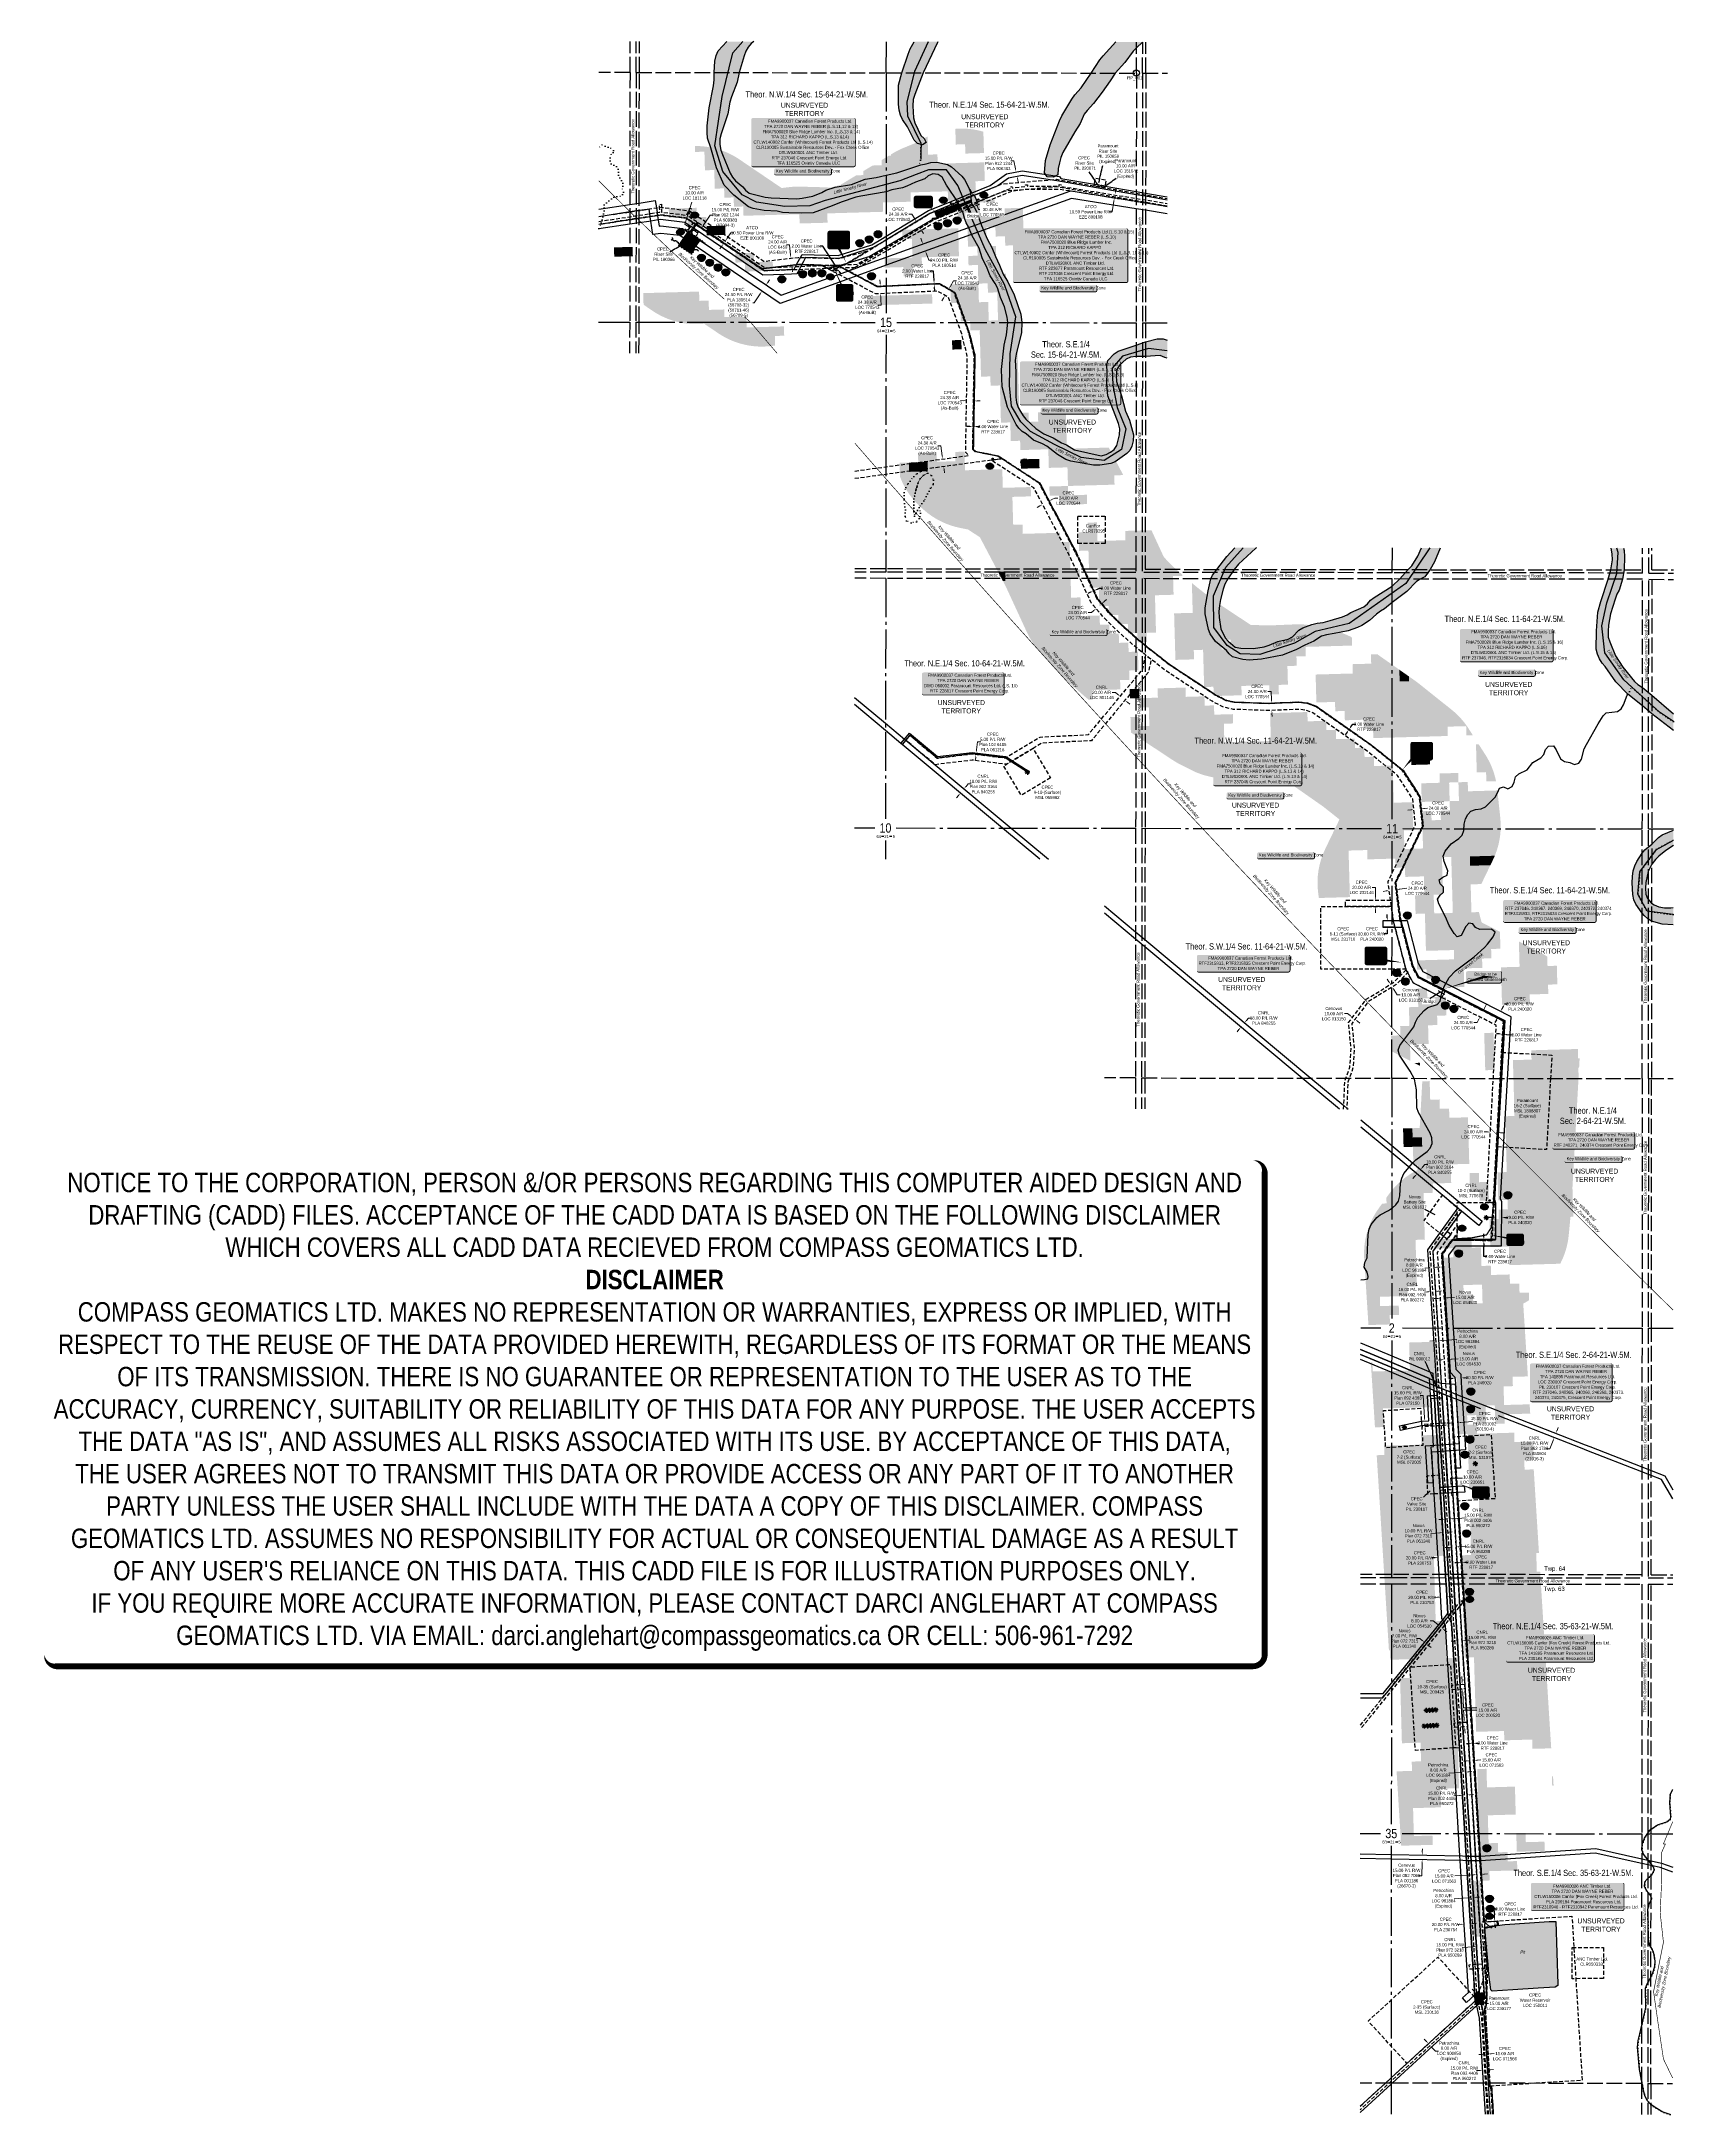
# Model space of a CAD drawing. Extents: x 491537 to 496793, y 6037618 to 6044296.
import ezdxf
from ezdxf.enums import TextEntityAlignment as Align

# ---------------------------------------------------------------- set-up
doc = ezdxf.new("R2010")
doc.units = 0
doc.header["$LTSCALE"] = 5
doc.header["$PDSIZE"] = 0.5
for name, pattern in [('0', [1, 1, 0]), ('DASHDOT2', [5, 2.5, -1.25, 0, -1.25]), ('DASHED2', [3.75, 2.5, -1.25]), ('foc-ACCESSROAD', [3.75, 2.5, -1.25]), ('foc-FLOWLINE', [3.75, 2.5, -1.25]), ('foc-QUARTERLINE', [33, 25, -3, 2, -3]), ('foc-UNSURVEYED', [12.5, 10, -2.5]), ('foc-WHEELTRACKS', [2, 0.4, -1.6]), ('PHANTOM', [25, 12.5, -2.5, 2.5, -2.5, 2.5, -2.5])]:
    doc.linetypes.add(name, pattern=pattern)
doc.layers.get('Defpoints').update_dxf_attribs({"color": 9})
for name, color, linetype in [('10', 1, 'Continuous'), ('35', 37, 'Continuous'), ('9', 3, 'Continuous'), ('AS-ROADS', 254, 'Continuous'), ('AS-WILDLIFE', 131, 'DASHDOT2'), ('AS-WILDLIFE-BLOCK', 131, 'Continuous'), ('C-AR', 13, 'foc-ACCESSROAD'), ('C-RW', 13, 'Continuous'), ('C-SYMBOL', 7, 'Continuous'), ('C-WS', 13, 'foc-ACCESSROAD'), ('C-WS-S', 13, 'Continuous'), ('CG-NOTES', 7, 'Continuous'), ('Crossing', 7, 'Continuous'), ('D-TXT', 6, 'Continuous'), ('F-AR', 190, 'foc-ACCESSROAD'), ('F-EZE', 190, 'foc-FLOWLINE'), ('F-RW', 190, 'Continuous'), ('F-WS', 190, 'foc-ACCESSROAD'), ('F-WS-S', 190, 'Continuous'), ('L-QSEC', 8, 'foc-QUARTERLINE'), ('L-ROAD-T', 7, 'Continuous'), ('L-SECLBL', 7, 'Continuous'), ('L-UNS-T', 3, 'Continuous'), ('L-USEC', 7, 'foc-UNSURVEYED'), ('P-CROSSINGS', 250, 'Continuous'), ('P-PROPOSED', 10, 'Continuous'), ('P-TEMP-BLOCKS', 250, 'Continuous'), ('P-TEMP-BLUE', 160, 'Continuous'), ('P-TEMP-BLUE-T', 170, 'Continuous'), ('P-TEMP-H', 41, 'Continuous'), ('P-TEMP_WORKSPACE', 46, 'Continuous'), ('T-BUSH', 110, '0'), ('T-WATER', 160, 'Continuous'), ('T-WATER-H', 133, 'Continuous'), ('T-WATER-P3', 160, 'foc-WHEELTRACKS'), ('T-WATER-T', 170, 'Continuous'), ('Water_Source', 7, 'Continuous'), ('WETLAND - BOG', 101, 'PHANTOM'), ('WETLAND - OPEN WATER', 140, 'PHANTOM'), ('WETLAND - SWAMP - H', 8, 'PHANTOM'), ('WETLAND FEN - H', 43, 'PHANTOM')]:
    doc.layers.add(name, color=color, linetype=linetype)
for name, color, linetype, lineweight in [('AS-GENERAL', 48, 'Continuous', 18), ('C-AR-T', 13, 'Continuous', 9), ('C-RW-T', 13, 'Continuous', 9), ('C-WS-T', 13, 'Continuous', 9), ('F-AR-T', 190, 'Continuous', 9), ('F-EZE-T', 190, 'Continuous', 9), ('F-RW-T', 190, 'Continuous', 9), ('F-WS-T', 190, 'Continuous', 9), ('T-TEXT', 48, 'Continuous', 18)]:
    doc.layers.add(name, color=color, linetype=linetype, lineweight=lineweight)
doc.layers.add('DISCLAIMER', color=7, linetype='Continuous', plot=False)
doc.styles.add('175L', font='ARIALN.TTF', dxfattribs={"height": 20})
doc.styles.add('240', font='ARIALN.TTF', dxfattribs={"height": 30})
doc.styles.add('80', font='ARIALN.TTF', dxfattribs={"height": 10})
doc.styles.add('80CG', font='ARIALN.TTF', dxfattribs={"height": 10})
doc.styles.add('80L', font='ARIALN.TTF', dxfattribs={"height": 10})
doc.styles.add('80LS', font='ARIALNI.TTF', dxfattribs={"height": 10})
doc.styles.add('BOLD', font='ARIALNB.TTF')
doc.styles.add('Crossing', font='ARIALN.TTF', dxfattribs={"height": 10})
doc.styles.add('foc-LtypeFont', font='ARIALN.TTF', dxfattribs={"height": 7.35})
doc.styles.add('SIMPLEX', font='ARIALN.TTF')
doc.linetypes.add('foc-TOPO-flowdirection-NOLINE', pattern='A,0,[">",foc-LtypeFont,S=0.3,R=0,X=0,Y=-0.945],-20,[">",foc-LtypeFont,S=0.3,R=0,X=0,Y=-0.945],0', length=20)
doc.dimstyles.new('Compass 5 000', dxfattribs={"dimscale": 5, "dimtxt": 9, "dimasz": 2, "dimexe": 0.2, "dimexo": 0.0625, "dimgap": 0.5, "dimtad": 0, "dimtih": 1, "dimtoh": 1, "dimzin": 0, "dimdsep": 46, "dimtxsty": '80CG', "dimcen": 0.1, "dimse1": 1, "dimse2": 1, "dimclrd": 256, "dimclrt": 256, "dimaunit": 1, "dimadec": 4, "dimazin": 0, "dimtfac": 0.06, "dimtofl": 0, "dimtmove": 0, "dimatfit": 1, "dimfxl": 0.2, "dimtolj": 1, "dimtzin": 0, "dimlwd": -1, "dimarcsym": 0})

# ---------------------------------------------------------------- blocks, each defined once
blk = doc.blocks.new('L-SECLBL')
at = {"layer": '9', "color": 7}
for p, q in [((-5.1, -27.8), (-12.3, -27.8)), ((20.7, -27.8), (13.5, -27.8))]:
    blk.add_line(p, q, dxfattribs=at)
at = {"layer": '10', "color": 2, "style": 'SIMPLEX'}
blk.add_attdef('SEC', text='', height=30, dxfattribs=at).set_placement((0, 0), align=Align.MIDDLE)
at = {"layer": '10', "color": 5, "style": '80L'}
blk.add_attdef('TWP', text='', height=9.5, dxfattribs=at).set_placement((-14.4, -27.4), align=Align.MIDDLE_RIGHT)
blk.add_attdef('RGE', text='', height=9.5, dxfattribs=at).set_placement((3.6, -27.4), align=Align.MIDDLE_CENTER)
blk.add_attdef('MER', text='', height=9.5, dxfattribs=at).set_placement((23.2, -27.4), align=Align.MIDDLE_LEFT)
blk = doc.blocks.new('*U103')
h = blk.add_hatch(color=255)
edge = h.paths.add_edge_path()
edge.add_line((-144, -45.5), (144, -45.5))
edge.add_arc((144, -39.5), 6, 270, 360)
edge.add_line((150, -39.5), (150, 38))
edge.add_arc((144, 38), 6, 0, 90)
edge.add_line((144, 44), (-144, 44))
edge.add_arc((-144, 38), 6, 90, 180)
edge.add_line((-150, 38), (-150, -39.5))
edge.add_arc((-144, -39.5), 6, 180, 270)
at = {"color": 44, "flags": 128}
blk.add_lwpolyline([(-144, -45.5, 3, 3, 0), (144, -45.5, 3, 3, 0.414214), (150, -39.5, 3, 3, 0), (150, 38, 3, 0, 0.414214), (144, 44, 0, 0, 0), (-144, 44, 0, 0, 0.414214), (-150, 38, 0, 0, 0), (-150, -39.5, 0, 3, 0.414214)], format="xyseb", close=True, dxfattribs=at)
at = {"color": 44, "style": '80'}
blk.add_attdef('ENTER_TEXT_001', (-36, -5), '', height=10, dxfattribs=at)
blk = doc.blocks.new('*U102')
h = blk.add_hatch(color=255)
edge = h.paths.add_edge_path()
edge.add_line((-136.5, -45.5), (136.5, -45.5))
edge.add_arc((136.5, -39.5), 6, 270, 360)
edge.add_line((142.5, -39.5), (142.5, 38))
edge.add_arc((136.5, 38), 6, 0, 90)
edge.add_line((136.5, 44), (-136.5, 44))
edge.add_arc((-136.5, 38), 6, 90, 180)
edge.add_line((-142.5, 38), (-142.5, -39.5))
edge.add_arc((-136.5, -39.5), 6, 180, 270)
at = {"color": 44, "flags": 128}
blk.add_lwpolyline([(-136.5, -45.5, 3, 3, 0), (136.5, -45.5, 3, 3, 0.414214), (142.5, -39.5, 3, 3, 0), (142.5, 38, 3, 0, 0.414214), (136.5, 44, 0, 0, 0), (-136.5, 44, 0, 0, 0.414214), (-142.5, 38, 0, 0, 0), (-142.5, -39.5, 0, 3, 0.414214)], format="xyseb", close=True, dxfattribs=at)
at = {"color": 44, "style": '80'}
blk.add_attdef('ENTER_TEXT_001', (-36, -5), '', height=10, dxfattribs=at)
blk = doc.blocks.new('*D25')
at = {"layer": 'Defpoints', "color": 0, "transparency": 16777216}
for p in [(496029.9, 6039176.4), (496036.2, 6039171.3), (496041.2, 6039190.3)]:
    blk.add_point(p, dxfattribs=at)
at = {"layer": 'F-AR-T', "transparency": 16777216}
for p, q in [((496018.9, 6039208.4), (496008.9, 6039208.4)), ((496033.4, 6039196.6), (496018.9, 6039208.4)), ((496055.3, 6039179), (496063, 6039172.7))]:
    blk.add_line(p, q, dxfattribs=at)
for points in [[(496034.5, 6039197.9), (496032.4, 6039195.3), (496041.2, 6039190.3)], [(496056.3, 6039180.3), (496054.2, 6039177.7), (496047.5, 6039185.3)]]:
    blk.add_solid(points, dxfattribs=at)
at = {"layer": 'F-AR-T', "transparency": 16777216, "insert": (495974.6, 6039208.4), "char_height": 10, "attachment_point": 5, "style": '80CG'}
blk.add_mtext('\\A1;Novus\\P8.00 A/R\\PLOC 054530', dxfattribs=at)
blk = doc.blocks.new('*D26')
at = {"layer": 'C-AR-T', "transparency": 16777216}
for p, q in [((496160.9, 6038759.6), (496172.2, 6038760.4)), ((496126, 6038757.4), (496116, 6038756.7))]:
    blk.add_line(p, q, dxfattribs=at)
for points in [[(496160.8, 6038761.3), (496161, 6038758), (496150.9, 6038759)], [(496125.9, 6038759), (496126.1, 6038755.7), (496136, 6038758)]]:
    blk.add_solid(points, dxfattribs=at)
at = {"layer": 'Defpoints', "color": 0, "transparency": 16777216}
for p in [(496136.8, 6038745.4), (496150.9, 6038759), (496151.8, 6038746.4)]:
    blk.add_point(p, dxfattribs=at)
at = {"layer": 'C-AR-T', "transparency": 16777216, "insert": (496206.5, 6038760.4), "char_height": 10, "attachment_point": 5, "style": '80CG'}
blk.add_mtext('\\A1;CPEC\\P15.00 A/R\\PLOC 071563', dxfattribs=at)
blk = doc.blocks.new('*D27')
at = {"layer": 'C-AR-T', "transparency": 16777216}
for p, q in [((496118.5, 6038892.1), (496117.8, 6038902.1)), ((496120.6, 6038857.2), (496121.3, 6038847.2))]:
    blk.add_line(p, q, dxfattribs=at)
for points in [[(496120.1, 6038892.2), (496116.8, 6038892), (496119.1, 6038882.1)], [(496122.3, 6038857.3), (496119, 6038857.1), (496120, 6038867.2)]]:
    blk.add_solid(points, dxfattribs=at)
at = {"layer": 'Defpoints', "color": 0, "transparency": 16777216}
for p in [(496119.1, 6038882.1), (496146.9, 6038883.9), (496147.8, 6038868.9)]:
    blk.add_point(p, dxfattribs=at)
at = {"layer": 'C-AR-T', "transparency": 16777216, "insert": (496194.9, 6038920.8), "char_height": 10, "attachment_point": 5, "style": '80CG'}
blk.add_mtext('\\A1;CPEC\\P15.00 A/R\\PLOC 200520', dxfattribs=at)
blk = doc.blocks.new('*D28')
at = {"layer": 'Defpoints', "color": 0, "transparency": 16777216}
for p in [(496098.7, 6038983.3), (496106.8, 6038983.8), (496123.3, 6038721.5)]:
    blk.add_point(p, dxfattribs=at)
at = {"layer": 'F-AR-T', "transparency": 16777216}
for p, q in [((496105.2, 6038720.4), (496069.4, 6038718.1)), ((496133.2, 6038722.1), (496143.2, 6038722.8))]:
    blk.add_line(p, q, dxfattribs=at)
for points in [[(496105.1, 6038722), (496105.3, 6038718.7), (496115.2, 6038721)], [(496133.1, 6038723.8), (496133.3, 6038720.5), (496123.3, 6038721.5)]]:
    blk.add_solid(points, dxfattribs=at)
at = {"layer": 'F-AR-T', "transparency": 16777216, "insert": (496035.1, 6038718.1), "char_height": 10, "attachment_point": 5, "style": '80CG'}
blk.add_mtext('\\A1;Petrochina\\P8.00 A/R\\PLOC 961884\\P(Expired)', dxfattribs=at)
blk = doc.blocks.new('*D29')
at = {"layer": 'Defpoints', "color": 0, "transparency": 16777216}
for p in [(495962.1, 6039103.8), (495967.6, 6039099.4), (495990.9, 6039139.4)]:
    blk.add_point(p, dxfattribs=at)
at = {"layer": 'F-RW-T', "transparency": 16777216}
for p, q in [((495975.3, 6039151.9), (495965.3, 6039151.9)), ((495983.1, 6039145.6), (495975.3, 6039151.9)), ((496004.1, 6039128.6), (496011.9, 6039122.3))]:
    blk.add_line(p, q, dxfattribs=at)
for points in [[(495984.1, 6039146.9), (495982, 6039144.4), (495990.9, 6039139.4)], [(496005.2, 6039129.9), (496003.1, 6039127.3), (495996.4, 6039134.9)]]:
    blk.add_solid(points, dxfattribs=at)
at = {"layer": 'F-RW-T', "transparency": 16777216, "insert": (495926.5, 6039151.9), "char_height": 10, "attachment_point": 5, "style": '80CG'}
blk.add_mtext('\\A1;Novus\\P7.00 P/L R/W\\PPlan 072 7315\\PPLA 061340', dxfattribs=at)
blk = doc.blocks.new('*D30')
at = {"layer": 'C-RW-T', "transparency": 16777216}
for p, q in [((496032.7, 6039284.7), (496022.7, 6039284)), ((496072.6, 6039287.1), (496082.6, 6039287.7))]:
    blk.add_line(p, q, dxfattribs=at)
for points in [[(496032.6, 6039286.3), (496032.8, 6039283), (496042.7, 6039285.3)], [(496072.5, 6039288.8), (496072.7, 6039285.5), (496062.6, 6039286.5)]]:
    blk.add_solid(points, dxfattribs=at)
at = {"layer": 'Defpoints', "color": 0, "transparency": 16777216}
for p in [(496042.1, 6039295), (496062, 6039296.2), (496042.7, 6039285.3)]:
    blk.add_point(p, dxfattribs=at)
at = {"layer": 'C-RW-T', "transparency": 16777216, "insert": (495983.1, 6039284), "char_height": 10, "attachment_point": 5, "style": '80CG'}
blk.add_mtext('\\A1;CPEC\\P20.00 P/L R/W\\PPLA 230753', dxfattribs=at)
blk = doc.blocks.new('*D31')
at = {"layer": 'Defpoints', "color": 0, "transparency": 16777216}
for p in [(496088.5, 6039275.2), (496103.4, 6039276.1), (496111.6, 6039145.2)]:
    blk.add_point(p, dxfattribs=at)
at = {"layer": 'F-RW-T', "transparency": 16777216}
for p, q in [((496086.6, 6039143.6), (496076.7, 6039143)), ((496121.5, 6039145.8), (496137.6, 6039146.8))]:
    blk.add_line(p, q, dxfattribs=at)
for points in [[(496086.5, 6039145.3), (496086.7, 6039141.9), (496096.6, 6039144.2)], [(496121.4, 6039147.4), (496121.6, 6039144.1), (496111.6, 6039145.2)]]:
    blk.add_solid(points, dxfattribs=at)
at = {"layer": 'F-RW-T', "transparency": 16777216, "insert": (496176.7, 6039146.8), "char_height": 10, "attachment_point": 5, "style": '80CG'}
blk.add_mtext('\\A1;CNRL\\P15.00 P/L R/W\\PPlan 972 3218\\PPLA 950289', dxfattribs=at)
blk = doc.blocks.new('*D32')
at = {"layer": 'Defpoints', "color": 0, "transparency": 16777216}
for p in [(496105.3, 6038769.2), (496120.2, 6038770.1), (496113, 6038646.6)]:
    blk.add_point(p, dxfattribs=at)
at = {"layer": 'F-RW-T', "transparency": 16777216}
for p, q in [((496103.1, 6038646), (496085.5, 6038644.9)), ((496138, 6038648.2), (496148, 6038648.9))]:
    blk.add_line(p, q, dxfattribs=at)
for points in [[(496102.9, 6038647.7), (496103.2, 6038644.3), (496113, 6038646.6)], [(496137.9, 6038649.9), (496138.1, 6038646.6), (496128, 6038647.6)]]:
    blk.add_solid(points, dxfattribs=at)
at = {"layer": 'F-RW-T', "transparency": 16777216, "insert": (496046.5, 6038644.9), "char_height": 10, "attachment_point": 5, "style": '80CG'}
blk.add_mtext('\\A1;CNRL\\P15.00 P/L R/W\\PPlan 002 4406\\PPLA 960272', dxfattribs=at)
blk = doc.blocks.new('*D34')
at = {"layer": 'C-AR-T', "transparency": 16777216}
for p, q in [((496148.9, 6038390.5), (496088.4, 6038386.8)), ((496183.7, 6038392.6), (496193.7, 6038393.2))]:
    blk.add_line(p, q, dxfattribs=at)
for points in [[(496148.8, 6038392.1), (496149, 6038388.8), (496158.9, 6038391.1)], [(496183.6, 6038394.3), (496183.8, 6038391), (496173.8, 6038392)]]:
    blk.add_solid(points, dxfattribs=at)
at = {"layer": 'Defpoints', "color": 0, "transparency": 16777216}
for p in [(496158.9, 6038391.1), (496159.6, 6038379.2), (496174.5, 6038380.1)]:
    blk.add_point(p, dxfattribs=at)
at = {"layer": 'C-AR-T', "transparency": 16777216, "insert": (496054.1, 6038386.8), "char_height": 10, "attachment_point": 5, "style": '80CG'}
blk.add_mtext('\\A1;CPEC\\P15.00 A/R\\PLOC 071563', dxfattribs=at)
blk = doc.blocks.new('*D35')
at = {"layer": 'C-AR-T', "transparency": 16777216}
for p, q in [((496175.3, 6037812.1), (496165.3, 6037811.5)), ((496205.3, 6037813.9), (496215.2, 6037814.5))]:
    blk.add_line(p, q, dxfattribs=at)
for points in [[(496175.2, 6037813.8), (496175.4, 6037810.4), (496185.3, 6037812.7)], [(496205.2, 6037815.6), (496205.4, 6037812.3), (496195.3, 6037813.3)]]:
    blk.add_solid(points, dxfattribs=at)
at = {"layer": 'Defpoints', "color": 0, "transparency": 16777216}
for p in [(496185.3, 6037812.5), (496195.3, 6037813.3), (496195.3, 6037813.2)]:
    blk.add_point(p, dxfattribs=at)
at = {"layer": 'C-AR-T', "transparency": 16777216, "insert": (496249.5, 6037814.5), "char_height": 10, "attachment_point": 5, "style": '80CG'}
blk.add_mtext('\\A1;CPEC\\P10.00 A/R\\PLOC 071566', dxfattribs=at)
blk = doc.blocks.new('*D36')
at = {"layer": 'Defpoints', "color": 0, "transparency": 16777216}
for p in [(496156.1, 6038006.5), (496166.2, 6037995.5), (496167.7, 6037996.8)]:
    blk.add_point(p, dxfattribs=at)
at = {"layer": 'F-AR-T', "transparency": 16777216}
for p, q in [((496150.8, 6038015.2), (496144, 6038022.6)), ((496174.4, 6037989.4), (496186.5, 6037976.3)), ((496186.5, 6037976.3), (496196.5, 6037976.3))]:
    blk.add_line(p, q, dxfattribs=at)
for points in [[(496152, 6038016.4), (496149.6, 6038014.1), (496157.6, 6038007.9)], [(496175.7, 6037990.6), (496173.2, 6037988.3), (496167.7, 6037996.8)]]:
    blk.add_solid(points, dxfattribs=at)
at = {"layer": 'F-AR-T', "transparency": 16777216, "insert": (496230.8, 6037976.3), "char_height": 10, "attachment_point": 5, "style": '80CG'}
blk.add_mtext('\\A1;Paramount\\P15.00 A/R\\PLOC 230177', dxfattribs=at)
blk = doc.blocks.new('*D37')
at = {"layer": 'Defpoints', "color": 0, "transparency": 16777216}
for p in [(496004.6, 6037847.5), (496008.9, 6037840.6), (496010, 6037841.6)]:
    blk.add_point(p, dxfattribs=at)
at = {"layer": 'F-AR-T', "transparency": 16777216}
for p, q in [((495996.8, 6037853.9), (495990, 6037861.3)), ((496015.7, 6037833.2), (496025.7, 6037822.2)), ((496025.7, 6037822.2), (496035.7, 6037822.2))]:
    blk.add_line(p, q, dxfattribs=at)
for points in [[(495998, 6037855), (495995.5, 6037852.8), (496003.5, 6037846.5)], [(496016.9, 6037834.4), (496014.4, 6037832.1), (496008.9, 6037840.6)]]:
    blk.add_solid(points, dxfattribs=at)
at = {"layer": 'F-AR-T', "transparency": 16777216, "insert": (496070, 6037822.2), "char_height": 10, "attachment_point": 5, "style": '80CG'}
blk.add_mtext('\\A1;Petrochina\\P8.00 A/R\\PLOC 900859\\P(Expired)', dxfattribs=at)
blk = doc.blocks.new('*D38')
at = {"layer": 'Defpoints', "color": 0, "transparency": 16777216}
for p in [(496140.3, 6038316.9), (496141.2, 6038302), (496149.3, 6038302.5)]:
    blk.add_point(p, dxfattribs=at)
at = {"layer": 'F-AR-T', "transparency": 16777216}
for p, q in [((496130.3, 6038316.3), (496086.4, 6038313.6)), ((496158.3, 6038318), (496168.3, 6038318.6))]:
    blk.add_line(p, q, dxfattribs=at)
for points in [[(496130.2, 6038317.9), (496130.4, 6038314.6), (496140.3, 6038316.9)], [(496158.2, 6038319.7), (496158.4, 6038316.4), (496148.3, 6038317.4)]]:
    blk.add_solid(points, dxfattribs=at)
at = {"layer": 'F-AR-T', "transparency": 16777216, "insert": (496052.1, 6038313.6), "char_height": 10, "attachment_point": 5, "style": '80CG'}
blk.add_mtext('\\A1;Petrochina\\P8.00 A/R\\PLOC 961884\\P(Expired)', dxfattribs=at)
blk = doc.blocks.new('*D39')
at = {"layer": 'Defpoints', "color": 0, "transparency": 16777216}
for p in [(495960.5, 6038439.6), (495960.8, 6038454.6), (495983.2, 6038439.1)]:
    blk.add_point(p, dxfattribs=at)
at = {"layer": 'F-AR-T', "transparency": 16777216}
for p, q in [((495982.9, 6038429.1), (495982, 6038386.7)), ((495983.7, 6038464.1), (495983.9, 6038474.1)), ((495982, 6038386.7), (495972, 6038386.7))]:
    blk.add_line(p, q, dxfattribs=at)
for points in [[(495981.3, 6038429.1), (495984.6, 6038429), (495983.2, 6038439.1)], [(495982, 6038464.1), (495985.4, 6038464.1), (495983.5, 6038454.1)]]:
    blk.add_solid(points, dxfattribs=at)
at = {"layer": 'F-AR-T', "transparency": 16777216, "insert": (495932.9, 6038386.7), "char_height": 10, "attachment_point": 5, "style": '80CG'}
blk.add_mtext('\\A1;Cenovus\\P15.00 P/L R/W\\PPlan 082 7065\\PPLA 001186\\P(26670-3)', dxfattribs=at)
blk = doc.blocks.new('*D40')
at = {"layer": 'C-RW-T', "transparency": 16777216}
for p, q in [((496108.5, 6038231.1), (496098.5, 6038230.5)), ((496148.4, 6038233.6), (496158.4, 6038234.2))]:
    blk.add_line(p, q, dxfattribs=at)
for points in [[(496108.4, 6038232.7), (496108.6, 6038229.4), (496118.5, 6038231.7)], [(496148.3, 6038235.2), (496148.5, 6038231.9), (496138.5, 6038233)]]:
    blk.add_solid(points, dxfattribs=at)
at = {"layer": 'Defpoints', "color": 0, "transparency": 16777216}
for p in [(496118.5, 6038231.7), (496118.6, 6038230.3), (496138.6, 6038231.5)]:
    blk.add_point(p, dxfattribs=at)
at = {"layer": 'C-RW-T', "transparency": 16777216, "insert": (496059, 6038230.5), "char_height": 10, "attachment_point": 5, "style": '80CG'}
blk.add_mtext('\\A1;CPEC\\P20.00 P/L R/W\\PPLA 230754', dxfattribs=at)
blk = doc.blocks.new('*D41')
at = {"layer": 'Defpoints', "color": 0, "transparency": 16777216}
for p in [(496157.9, 6038163.7), (496158.1, 6038159.6), (496172.8, 6038164.7)]:
    blk.add_point(p, dxfattribs=at)
at = {"layer": 'F-RW-T', "transparency": 16777216}
for p, q in [((496183.1, 6038161.1), (496193, 6038161.7)), ((496148.1, 6038159), (496112.1, 6038156.7))]:
    blk.add_line(p, q, dxfattribs=at)
for points in [[(496148, 6038160.6), (496148.2, 6038157.3), (496158.1, 6038159.6)], [(496183, 6038162.8), (496183.2, 6038159.5), (496173.1, 6038160.5)]]:
    blk.add_solid(points, dxfattribs=at)
at = {"layer": 'F-RW-T', "transparency": 16777216, "insert": (496073.1, 6038156.7), "char_height": 10, "attachment_point": 5, "style": '80CG'}
blk.add_mtext('\\A1;CNRL\\P15.00 P/L R/W\\PPlan 972 3218\\PPLA 950289', dxfattribs=at)
blk = doc.blocks.new('*D42')
at = {"layer": 'Defpoints', "color": 0, "transparency": 16777216}
for p in [(496178.5, 6037760.9), (496179.9, 6037737.7), (496194.9, 6037738.6)]:
    blk.add_point(p, dxfattribs=at)
at = {"layer": 'F-RW-T', "transparency": 16777216}
for p, q in [((496168.5, 6037760.3), (496158.1, 6037759.7)), ((496203.4, 6037762.4), (496213.4, 6037763.1))]:
    blk.add_line(p, q, dxfattribs=at)
for points in [[(496168.4, 6037762), (496168.6, 6037758.7), (496178.5, 6037760.9)], [(496203.3, 6037764.1), (496203.5, 6037760.8), (496193.4, 6037761.8)]]:
    blk.add_solid(points, dxfattribs=at)
at = {"layer": 'F-RW-T', "transparency": 16777216, "insert": (496119, 6037759.7), "char_height": 10, "attachment_point": 5, "style": '80CG'}
blk.add_mtext('\\A1;CNRL\\P15.00 P/L R/W\\PPlan 002 4406\\PPLA 960272', dxfattribs=at)
blk = doc.blocks.new('*U108')
h = blk.add_hatch(color=255)
edge = h.paths.add_edge_path()
edge.add_line((-126.5, -62.5), (126.5, -62.5))
edge.add_arc((126.5, -56.5), 6, 270, 360)
edge.add_line((132.5, -56.5), (132.5, 55))
edge.add_arc((126.5, 55), 6, 0, 90)
edge.add_line((126.5, 61), (-126.5, 61))
edge.add_arc((-126.5, 55), 6, 90, 180)
edge.add_line((-132.5, 55), (-132.5, -56.5))
edge.add_arc((-126.5, -56.5), 6, 180, 270)
at = {"color": 44, "flags": 128}
blk.add_lwpolyline([(-126.5, -62.5, 3, 3, 0), (126.5, -62.5, 3, 3, 0.414214), (132.5, -56.5, 3, 3, 0), (132.5, 55, 3, 0, 0.414214), (126.5, 61, 0, 0, 0), (-126.5, 61, 0, 0, 0.414214), (-132.5, 55, 0, 0, 0), (-132.5, -56.5, 0, 3, 0.414214)], format="xyseb", close=True, dxfattribs=at)
at = {"color": 44, "style": '80'}
blk.add_attdef('ENTER_TEXT_001', (-36, -5), '', height=10, dxfattribs=at)
blk = doc.blocks.new('*U109')
h = blk.add_hatch(color=255)
edge = h.paths.add_edge_path()
edge.add_line((-126.5, -28.5), (126.5, -28.5))
edge.add_arc((126.5, -22.5), 6, 270, 360)
edge.add_line((132.5, -22.5), (132.5, 21))
edge.add_arc((126.5, 21), 6, 0, 90)
edge.add_line((126.5, 27), (-126.5, 27))
edge.add_arc((-126.5, 21), 6, 90, 180)
edge.add_line((-132.5, 21), (-132.5, -22.5))
edge.add_arc((-126.5, -22.5), 6, 180, 270)
at = {"color": 44, "flags": 128}
blk.add_lwpolyline([(-126.5, -28.5, 3, 3, 0), (126.5, -28.5, 3, 3, 0.414214), (132.5, -22.5, 3, 3, 0), (132.5, 21, 3, 0, 0.414214), (126.5, 27, 0, 0, 0), (-126.5, 27, 0, 0, 0.414214), (-132.5, 21, 0, 0, 0), (-132.5, -22.5, 0, 3, 0.414214)], format="xyseb", close=True, dxfattribs=at)
at = {"color": 44, "style": '80'}
blk.add_attdef('ENTER_TEXT_001', (-36, -5), '', height=10, dxfattribs=at)
blk = doc.blocks.new('*D43')
at = {"layer": 'Defpoints', "color": 0, "transparency": 16777216}
for p in [(496041.8, 6040251.8), (496056.8, 6040252.8), (496057.1, 6040248.5)]:
    blk.add_point(p, dxfattribs=at)
at = {"layer": 'F-AR-T', "transparency": 16777216}
for p, q in [((496032.1, 6040246.9), (496022.1, 6040246.3)), ((496067, 6040249.2), (496087.1, 6040250.4))]:
    blk.add_line(p, q, dxfattribs=at)
for points in [[(496032, 6040248.6), (496032.2, 6040245.3), (496042.1, 6040247.6)], [(496066.9, 6040250.8), (496067.1, 6040247.5), (496057.1, 6040248.5)]]:
    blk.add_solid(points, dxfattribs=at)
at = {"layer": 'F-AR-T', "transparency": 16777216, "insert": (496121.4, 6040250.4), "char_height": 10, "attachment_point": 5, "style": '80CG'}
blk.add_mtext('\\A1;Novus\\P15.00 A/R\\PLOC 054530', dxfattribs=at)
blk = doc.blocks.new('*D44')
at = {"layer": 'C-AR-T', "transparency": 16777216}
for p, q in [((496192.8, 6040783.2), (496182.8, 6040783.8)), ((496236.7, 6040780.8), (496246.7, 6040780.2))]:
    blk.add_line(p, q, dxfattribs=at)
for points in [[(496192.9, 6040784.9), (496192.7, 6040781.5), (496202.8, 6040782.7)], [(496236.8, 6040782.4), (496236.6, 6040779.1), (496226.8, 6040781.3)]]:
    blk.add_solid(points, dxfattribs=at)
at = {"layer": 'Defpoints', "color": 0, "transparency": 16777216}
for p in [(496202.8, 6040782.7), (496193.8, 6040622), (496217.8, 6040620.6)]:
    blk.add_point(p, dxfattribs=at)
at = {"layer": 'C-AR-T', "transparency": 16777216, "insert": (496148.5, 6040783.8), "char_height": 10, "attachment_point": 5, "style": '80CG'}
blk.add_mtext('\\A1;CPEC\\P24.00 A/R\\PLOC 770544', dxfattribs=at)
blk = doc.blocks.new('*D45')
at = {"layer": 'Defpoints', "color": 0, "transparency": 16777216}
for p in [(496012.5, 6040350.2), (496020.5, 6040350.7), (496020.7, 6040346.8)]:
    blk.add_point(p, dxfattribs=at)
at = {"layer": 'F-AR-T', "transparency": 16777216}
for p, q in [((496002.7, 6040345.7), (495992.3, 6040345)), ((496030.7, 6040347.4), (496040.7, 6040348.1))]:
    blk.add_line(p, q, dxfattribs=at)
for points in [[(496002.6, 6040347.3), (496002.9, 6040344), (496012.7, 6040346.3)], [(496030.6, 6040349.1), (496030.8, 6040345.8), (496020.7, 6040346.8)]]:
    blk.add_solid(points, dxfattribs=at)
at = {"layer": 'F-AR-T', "transparency": 16777216, "insert": (495958.1, 6040345), "char_height": 10, "attachment_point": 5, "style": '80CG'}
blk.add_mtext('\\A1;Petrochina\\P8.00 A/R\\PLOC 961884\\P(Expired)', dxfattribs=at)
blk = doc.blocks.new('*D46')
at = {"layer": 'Defpoints', "color": 0, "transparency": 16777216}
for p in [(495947.4, 6040664.1), (495959, 6040677.9), (495978.1, 6040662)]:
    blk.add_point(p, dxfattribs=at)
at = {"layer": 'F-AR-T', "transparency": 16777216}
for p, q in [((495960.1, 6040640.5), (495953.7, 6040632.8)), ((495984.5, 6040669.7), (495991.4, 6040678)), ((495991.4, 6040678), (496001.4, 6040678))]:
    blk.add_line(p, q, dxfattribs=at)
for points in [[(495958.9, 6040641.6), (495961.4, 6040639.4), (495966.5, 6040648.2)], [(495983.2, 6040670.7), (495985.8, 6040668.6), (495978.1, 6040662)]]:
    blk.add_solid(points, dxfattribs=at)
at = {"layer": 'F-AR-T', "transparency": 16777216, "insert": (496040.5, 6040678), "char_height": 10, "attachment_point": 5, "style": '80CG'}
blk.add_mtext('\\A1;CNRL\\P18.00 P/L R/W\\PPlan 802 3164\\PPLA 840255', dxfattribs=at)
blk = doc.blocks.new('*D47')
at = {"layer": 'Defpoints', "color": 0, "transparency": 16777216}
for p in [(496010.6, 6040268.8), (496010.8, 6040265), (496025.9, 6040266)]:
    blk.add_point(p, dxfattribs=at)
at = {"layer": 'F-RW-T', "transparency": 16777216}
for p, q in [((496000.6, 6040268.2), (495990.6, 6040267.5)), ((496035.6, 6040270.4), (496045.6, 6040271.1))]:
    blk.add_line(p, q, dxfattribs=at)
for points in [[(496000.5, 6040269.8), (496000.7, 6040266.5), (496010.6, 6040268.8)], [(496035.5, 6040272.1), (496035.7, 6040268.8), (496025.6, 6040269.8)]]:
    blk.add_solid(points, dxfattribs=at)
at = {"layer": 'F-RW-T', "transparency": 16777216, "insert": (495951.6, 6040267.5), "char_height": 10, "attachment_point": 5, "style": '80CG'}
blk.add_mtext('\\A1;CNRL\\P15.00 P/L R/W\\PPlan 002 4406\\PPLA 960272', dxfattribs=at)
blk = doc.blocks.new('*D48')
at = {"layer": 'Defpoints', "color": 0, "transparency": 16777216}
for p in [(496050.6, 6040114.2), (496065.6, 6040115.2), (496069.7, 6040050.9)]:
    blk.add_point(p, dxfattribs=at)
at = {"layer": 'F-AR-T', "transparency": 16777216}
for p, q in [((496044.8, 6040049.3), (496034.8, 6040048.6)), ((496079.7, 6040051.5), (496098.8, 6040052.7))]:
    blk.add_line(p, q, dxfattribs=at)
for points in [[(496044.7, 6040050.9), (496044.9, 6040047.6), (496054.7, 6040049.9)], [(496079.6, 6040053.2), (496079.8, 6040049.8), (496069.7, 6040050.9)]]:
    blk.add_solid(points, dxfattribs=at)
at = {"layer": 'F-AR-T', "transparency": 16777216, "insert": (496133.1, 6040052.7), "char_height": 10, "attachment_point": 5, "style": '80CG'}
blk.add_mtext('\\A1;Novus\\P15.00 A/R\\PLOC 054530', dxfattribs=at)
blk = doc.blocks.new('*D49')
at = {"layer": 'Defpoints', "color": 0, "transparency": 16777216}
for p in [(496026.8, 6040126.6), (496027.8, 6040110.9), (496034.8, 6040127.1)]:
    blk.add_point(p, dxfattribs=at)
at = {"layer": 'F-AR-T', "transparency": 16777216}
for p, q in [((496017.8, 6040110.2), (496007.8, 6040109.6)), ((496045.8, 6040112), (496095.1, 6040115.2))]:
    blk.add_line(p, q, dxfattribs=at)
for points in [[(496017.7, 6040111.9), (496017.9, 6040108.6), (496027.8, 6040110.9)], [(496045.7, 6040113.7), (496045.9, 6040110.4), (496035.8, 6040111.4)]]:
    blk.add_solid(points, dxfattribs=at)
at = {"layer": 'F-AR-T', "transparency": 16777216, "insert": (496129.4, 6040115.2), "char_height": 10, "attachment_point": 5, "style": '80CG'}
blk.add_mtext('\\A1;Petrochina\\P8.00 A/R\\PLOC 961884\\P(Expired)', dxfattribs=at)
blk = doc.blocks.new('*D50')
at = {"layer": 'Defpoints', "color": 0, "transparency": 16777216}
for p in [(496049.7, 6039492.9), (496050.6, 6039479.6), (496060.5, 6039480.3)]:
    blk.add_point(p, dxfattribs=at)
at = {"layer": 'F-RW-T', "transparency": 16777216}
for p, q in [((496069.7, 6039494.1), (496079.7, 6039494.7)), ((496039.8, 6039492.2), (496010.7, 6039490.4))]:
    blk.add_line(p, q, dxfattribs=at)
for points in [[(496069.6, 6039495.8), (496069.8, 6039492.5), (496059.7, 6039493.5)], [(496039.7, 6039493.9), (496039.9, 6039490.6), (496049.7, 6039492.9)]]:
    blk.add_solid(points, dxfattribs=at)
at = {"layer": 'F-RW-T', "transparency": 16777216, "insert": (495971.6, 6039490.4), "char_height": 10, "attachment_point": 5, "style": '80CG'}
blk.add_mtext('\\A1;Novus\\P10.00 P/L R/W\\PPlan 072 7315\\PPLA 061340', dxfattribs=at)
blk = doc.blocks.new('*D51')
at = {"layer": 'Defpoints', "color": 0, "transparency": 16777216}
for p in [(495991.4, 6039852.2), (496000.8, 6039852.8), (496001.7, 6039837.8)]:
    blk.add_point(p, dxfattribs=at)
at = {"layer": 'F-RW-T', "transparency": 16777216}
for p, q in [((495986.4, 6039934.6), (495976.4, 6039934.6)), ((495990.8, 6039862.2), (495986.4, 6039934.6)), ((495992.9, 6039827.2), (495993.5, 6039817.3))]:
    blk.add_line(p, q, dxfattribs=at)
for points in [[(495992.5, 6039862.3), (495989.1, 6039862.1), (495991.4, 6039852.2)], [(495994.6, 6039827.3), (495991.3, 6039827.1), (495992.3, 6039837.2)]]:
    blk.add_solid(points, dxfattribs=at)
at = {"layer": 'F-RW-T', "transparency": 16777216, "insert": (495937.3, 6039934.6), "char_height": 10, "attachment_point": 5, "style": '80CG'}
blk.add_mtext('\\A1;CNRL\\P15.00 P/L R/W\\PPlan 092 4383\\PPLA 072150', dxfattribs=at)
blk = doc.blocks.new('*D52')
at = {"layer": 'C-RW-T', "transparency": 16777216}
for p, q in [((496072.7, 6039845.5), (496062.7, 6039844.9)), ((496107.6, 6039847.7), (496145.3, 6039850.1))]:
    blk.add_line(p, q, dxfattribs=at)
for points in [[(496072.6, 6039847.2), (496072.8, 6039843.9), (496082.7, 6039846.2)], [(496107.5, 6039849.4), (496107.7, 6039846.1), (496097.7, 6039847.1)]]:
    blk.add_solid(points, dxfattribs=at)
at = {"layer": 'Defpoints', "color": 0, "transparency": 16777216}
for p in [(496080.5, 6039880.4), (496095.5, 6039881.3), (496097.7, 6039847.1)]:
    blk.add_point(p, dxfattribs=at)
at = {"layer": 'C-RW-T', "transparency": 16777216, "insert": (496184.4, 6039850.1), "char_height": 10, "attachment_point": 5, "style": '80CG'}
blk.add_mtext('\\A1;CPEC\\P15.00 P/L R/W\\PPLA 231092\\P(50150-4)', dxfattribs=at)
blk = doc.blocks.new('*D53')
at = {"layer": 'C-RW', "transparency": 16777216}
for p, q in [((496024.7, 6039411.7), (496014.7, 6039411.1)), ((496064.7, 6039414.3), (496074.7, 6039414.9))]:
    blk.add_line(p, q, dxfattribs=at)
for points in [[(496024.6, 6039413.4), (496024.8, 6039410.1), (496034.7, 6039412.4)], [(496064.6, 6039415.9), (496064.8, 6039412.6), (496054.7, 6039413.6)]]:
    blk.add_solid(points, dxfattribs=at)
at = {"layer": 'Defpoints', "color": 0, "transparency": 16777216}
for p in [(496034.7, 6039412.4), (496034.8, 6039411.2), (496054.8, 6039412.4)]:
    blk.add_point(p, dxfattribs=at)
at = {"layer": 'C-RW', "transparency": 16777216, "insert": (495975.2, 6039411.1), "char_height": 10, "attachment_point": 5, "style": '80CG'}
blk.add_mtext('\\A1;CPEC\\P20.00 P/L R/W\\PPLA 230753', dxfattribs=at)
blk = doc.blocks.new('*D54')
at = {"layer": 'Defpoints', "color": 0, "transparency": 16777216}
for p in [(496408.4, 6039798.8), (496419.8, 6039794.3), (496425.3, 6039808.3)]:
    blk.add_point(p, dxfattribs=at)
at = {"layer": 'F-AR-T', "transparency": 16777216}
for p, q in [((496417.5, 6039822.1), (496421.1, 6039831.4)), ((496394.2, 6039762.6), (496384.2, 6039762.6)), ((496404.7, 6039789.5), (496394.2, 6039762.6))]:
    blk.add_line(p, q, dxfattribs=at)
for points in [[(496403.2, 6039790.1), (496406.3, 6039788.9), (496408.4, 6039798.8)], [(496415.9, 6039822.7), (496419.1, 6039821.5), (496413.9, 6039812.8)]]:
    blk.add_solid(points, dxfattribs=at)
at = {"layer": 'F-AR-T', "transparency": 16777216, "insert": (496345.1, 6039762.6), "char_height": 10, "attachment_point": 5, "style": '80CG'}
blk.add_mtext('\\A1;CNRL\\P15.00 P/L R/W\\PPlan 862 1788\\PPLA 850604\\P(21916-3)', dxfattribs=at)
blk = doc.blocks.new('*D55')
at = {"layer": 'Defpoints', "color": 0, "transparency": 16777216}
for p in [(496077.8, 6039444.8), (496092.7, 6039446.5), (496092.8, 6039445.7)]:
    blk.add_point(p, dxfattribs=at)
at = {"layer": 'F-RW-T', "transparency": 16777216}
for p, q in [((496067.8, 6039444.9), (496057.8, 6039444.3)), ((496102.7, 6039447.1), (496125.6, 6039448.5))]:
    blk.add_line(p, q, dxfattribs=at)
for points in [[(496067.7, 6039446.6), (496067.9, 6039443.2), (496077.8, 6039445.5)], [(496102.6, 6039448.8), (496102.8, 6039445.4), (496092.7, 6039446.5)]]:
    blk.add_solid(points, dxfattribs=at)
at = {"layer": 'F-RW-T', "transparency": 16777216, "insert": (496164.7, 6039448.5), "char_height": 10, "attachment_point": 5, "style": '80CG'}
blk.add_mtext('\\A1;CNRL\\P15.00 P/L R/W\\PPLA 950289', dxfattribs=at)
blk = doc.blocks.new('*D56')
at = {"layer": 'Defpoints', "color": 0, "transparency": 16777216}
for p in [(496056.8, 6039539.9), (496071.8, 6039540.8), (496072, 6039537)]:
    blk.add_point(p, dxfattribs=at)
at = {"layer": 'F-RW-T', "transparency": 16777216}
for p, q in [((496047.1, 6039535.4), (496037.1, 6039534.8)), ((496082, 6039537.6), (496124.4, 6039540.3))]:
    blk.add_line(p, q, dxfattribs=at)
for points in [[(496047, 6039537.1), (496047.2, 6039533.8), (496057.1, 6039536)], [(496081.9, 6039539.3), (496082.1, 6039535.9), (496072, 6039537)]]:
    blk.add_solid(points, dxfattribs=at)
at = {"layer": 'F-RW-T', "transparency": 16777216, "insert": (496163.5, 6039540.3), "char_height": 10, "attachment_point": 5, "style": '80CG'}
blk.add_mtext('\\A1;CNRL\\P15.00 P/L R/W\\PPlan 002 4406\\PPLA 960272', dxfattribs=at)
blk = doc.blocks.new('*U33')
h = blk.add_hatch(color=255)
edge = h.paths.add_edge_path()
edge.add_line((-126.5, -37), (126.5, -37))
edge.add_arc((126.5, -31), 6, 270, 360)
edge.add_line((132.5, -31), (132.5, 29.5))
edge.add_arc((126.5, 29.5), 6, 0, 90)
edge.add_line((126.5, 35.5), (-126.5, 35.5))
edge.add_arc((-126.5, 29.5), 6, 90, 180)
edge.add_line((-132.5, 29.5), (-132.5, -31))
edge.add_arc((-126.5, -31), 6, 180, 270)
at = {"color": 44, "flags": 128}
blk.add_lwpolyline([(-126.5, -37, 3, 3, 0), (126.5, -37, 3, 3, 0.414214), (132.5, -31, 3, 3, 0), (132.5, 29.5, 3, 0, 0.414214), (126.5, 35.5, 0, 0, 0), (-126.5, 35.5, 0, 0, 0.414214), (-132.5, 29.5, 0, 0, 0), (-132.5, -31, 0, 3, 0.414214)], format="xyseb", close=True, dxfattribs=at)
at = {"color": 44, "style": '80'}
blk.add_attdef('ENTER_TEXT_001', (-36, -5), '', height=10, dxfattribs=at)
blk = doc.blocks.new('*D57')
at = {"layer": 'C-AR-T', "transparency": 16777216}
for p, q in [((494918.2, 6042456.1), (494908.2, 6042456.1)), ((494925.8, 6042462.7), (494918.2, 6042456.1)), ((494959.2, 6042491.4), (494966.7, 6042497.9))]:
    blk.add_line(p, q, dxfattribs=at)
for points in [[(494924.7, 6042463.9), (494926.9, 6042461.4), (494933.4, 6042469.2)], [(494958.1, 6042492.7), (494960.3, 6042490.1), (494951.6, 6042484.9)]]:
    blk.add_solid(points, dxfattribs=at)
at = {"layer": 'Defpoints', "color": 0, "transparency": 16777216}
for p in [(494933.4, 6042469.2), (494935.3, 6042467), (494953.5, 6042482.6)]:
    blk.add_point(p, dxfattribs=at)
at = {"layer": 'C-AR-T', "transparency": 16777216, "insert": (494873.9, 6042456.1), "char_height": 10, "attachment_point": 5, "style": '80CG'}
blk.add_mtext('\\A1;CPEC\\P24.00 A/R\\PLOC 770544', dxfattribs=at)
blk = doc.blocks.new('*D58')
at = {"layer": 'C-AR-T', "transparency": 16777216}
for p, q in [((494548.5, 6042014.4), (494551.6, 6042039.5)), ((494551.6, 6042039.5), (494561.6, 6042039.5)), ((494545.5, 6041989.5), (494544.3, 6041979.6))]:
    blk.add_line(p, q, dxfattribs=at)
for points in [[(494543.9, 6041989.7), (494547.2, 6041989.3), (494546.7, 6041999.5)], [(494546.9, 6042014.6), (494550.2, 6042014.2), (494547.3, 6042004.4)]]:
    blk.add_solid(points, dxfattribs=at)
at = {"layer": 'Defpoints', "color": 0, "transparency": 16777216}
for p in [(494543.7, 6041999.8), (494544.3, 6042004.8), (494547.3, 6042004.4)]:
    blk.add_point(p, dxfattribs=at)
at = {"layer": 'C-AR-T', "transparency": 16777216, "insert": (494600.3, 6042039.5), "char_height": 10, "attachment_point": 5, "style": '80CG'}
blk.add_mtext('\\A1;CPEC\\P5.00 P/L R/W\\PPlan 102 6485\\PPLA 061216', dxfattribs=at)
blk = doc.blocks.new('*D59')
at = {"layer": 'Defpoints', "color": 0, "transparency": 16777216}
for p in [(494489.8, 6041880.6), (494501.4, 6041894.4), (494508.1, 6041888.8)]:
    blk.add_point(p, dxfattribs=at)
at = {"layer": 'F-AR-T', "transparency": 16777216}
for p, q in [((494514.5, 6041896.4), (494520.9, 6041904.1)), ((494520.9, 6041904.1), (494530.9, 6041904.1)), ((494490.2, 6041867.3), (494483.8, 6041859.6))]:
    blk.add_line(p, q, dxfattribs=at)
for points in [[(494488.9, 6041868.4), (494491.5, 6041866.2), (494496.6, 6041875)], [(494513.2, 6041897.5), (494515.8, 6041895.4), (494508.1, 6041888.8)]]:
    blk.add_solid(points, dxfattribs=at)
at = {"layer": 'F-AR-T', "transparency": 16777216, "insert": (494570, 6041904.1), "char_height": 10, "attachment_point": 5, "style": '80CG'}
blk.add_mtext('\\A1;CNRL\\P18.00 P/L R/W\\PPlan 802 3164\\PPLA 840255', dxfattribs=at)
blk = doc.blocks.new('*D60')
at = {"layer": 'C-AR-T', "transparency": 16777216}
for p, q in [((495496.6, 6042202), (495486.6, 6042202)), ((495497.8, 6042174.9), (495496.6, 6042202)), ((495499.6, 6042130.9), (495500.1, 6042121))]:
    blk.add_line(p, q, dxfattribs=at)
for points in [[(495499.5, 6042175), (495496.1, 6042174.8), (495498.2, 6042164.9)], [(495501.3, 6042131), (495498, 6042130.9), (495499.2, 6042140.9)]]:
    blk.add_solid(points, dxfattribs=at)
at = {"layer": 'Defpoints', "color": 0, "transparency": 16777216}
for p in [(495490.7, 6042164.6), (495491.7, 6042140.6), (495498.2, 6042164.9)]:
    blk.add_point(p, dxfattribs=at)
at = {"layer": 'C-AR-T', "transparency": 16777216, "insert": (495452.3, 6042202), "char_height": 10, "attachment_point": 5, "style": '80CG'}
blk.add_mtext('\\A1;CPEC\\P24.00 A/R\\PLOC 770544', dxfattribs=at)
blk = doc.blocks.new('*D61')
at = {"layer": 'C-AR-T', "transparency": 16777216}
for p, q in [((495946.6, 6041820.5), (495936.6, 6041819.5)), ((495990.3, 6041825.3), (496000.3, 6041826.3))]:
    blk.add_line(p, q, dxfattribs=at)
for points in [[(495946.4, 6041822.2), (495946.7, 6041818.9), (495956.5, 6041821.6)], [(495990.1, 6041826.9), (495990.5, 6041823.6), (495980.4, 6041824.2)]]:
    blk.add_solid(points, dxfattribs=at)
at = {"layer": 'Defpoints', "color": 0, "transparency": 16777216}
for p in [(495954.5, 6041840.3), (495978.4, 6041842.8), (495980.4, 6041824.2)]:
    blk.add_point(p, dxfattribs=at)
at = {"layer": 'C-AR-T', "transparency": 16777216, "insert": (496034.5, 6041826.3), "char_height": 10, "attachment_point": 5, "style": '80CG'}
blk.add_mtext('\\A1;CPEC\\P24.00 A/R\\PLOC 770544', dxfattribs=at)
blk = doc.blocks.new('*D62')
at = {"layer": 'C-AR-T', "transparency": 16777216}
for p, q in [((496184.7, 6041183.6), (496189.2, 6041192.5)), ((496160, 6041135.5), (496150, 6041135.5)), ((496164.6, 6041144.4), (496160, 6041135.5))]:
    blk.add_line(p, q, dxfattribs=at)
for points in [[(496183.2, 6041184.4), (496186.2, 6041182.8), (496180.1, 6041174.7)], [(496163.1, 6041145.2), (496166.1, 6041143.7), (496169.2, 6041153.3)]]:
    blk.add_solid(points, dxfattribs=at)
at = {"layer": 'Defpoints', "color": 0, "transparency": 16777216}
for p in [(496180.1, 6041174.7), (496192.9, 6041168.2), (496181.9, 6041146.8)]:
    blk.add_point(p, dxfattribs=at)
at = {"layer": 'C-AR-T', "transparency": 16777216, "insert": (496115.7, 6041135.5), "char_height": 10, "attachment_point": 5, "style": '80CG'}
blk.add_mtext('\\A1;CPEC\\P24.00 A/R\\PLOC 770544', dxfattribs=at)
blk = doc.blocks.new('*D63')
at = {"layer": 'C-AR-T', "transparency": 16777216}
for p, q in [((495911, 6041565.3), (495933.6, 6041568.2)), ((495867.3, 6041559.5), (495857.4, 6041558.2))]:
    blk.add_line(p, q, dxfattribs=at)
for points in [[(495910.8, 6041566.9), (495911.2, 6041563.6), (495901.1, 6041563.9)], [(495867.1, 6041561.2), (495867.6, 6041557.9), (495877.3, 6041560.8)]]:
    blk.add_solid(points, dxfattribs=at)
at = {"layer": 'Defpoints', "color": 0, "transparency": 16777216}
for p in [(495875.5, 6041574), (495899.3, 6041577.1), (495877.3, 6041560.8)]:
    blk.add_point(p, dxfattribs=at)
at = {"layer": 'C-AR-T', "transparency": 16777216, "insert": (495967.9, 6041568.2), "char_height": 10, "attachment_point": 5, "style": '80CG'}
blk.add_mtext('\\A1;CPEC\\P24.00 A/R\\PLOC 770544', dxfattribs=at)
blk = doc.blocks.new('*U110')
h = blk.add_hatch(color=255)
edge = h.paths.add_edge_path()
edge.add_line((-144, -37), (144, -37))
edge.add_arc((144, -31), 6, 270, 360)
edge.add_line((150, -31), (150, 29.5))
edge.add_arc((144, 29.5), 6, 0, 90)
edge.add_line((144, 35.5), (-144, 35.5))
edge.add_arc((-144, 29.5), 6, 90, 180)
edge.add_line((-150, 29.5), (-150, -31))
edge.add_arc((-144, -31), 6, 180, 270)
at = {"color": 44, "flags": 128}
blk.add_lwpolyline([(-144, -37, 3, 3, 0), (144, -37, 3, 3, 0.414214), (150, -31, 3, 3, 0), (150, 29.5, 3, 0, 0.414214), (144, 35.5, 0, 0, 0), (-144, 35.5, 0, 0, 0.414214), (-150, 29.5, 0, 0, 0), (-150, -31, 0, 3, 0.414214)], format="xyseb", close=True, dxfattribs=at)
at = {"color": 44, "style": '80'}
blk.add_attdef('ENTER_TEXT_001', (-36, -5), '', height=10, dxfattribs=at)
blk = doc.blocks.new('*D66')
at = {"layer": 'Defpoints', "color": 0, "transparency": 16777216}
for p in [(495886.8, 6041250.3), (495887.2, 6041262.4), (495892.5, 6041253.8)]:
    blk.add_point(p, dxfattribs=at)
at = {"layer": 'F-AR-T', "transparency": 16777216}
for p, q in [((495876.3, 6041267.3), (495871, 6041275.9)), ((495892, 6041241.8), (495902.6, 6041224.7)), ((495902.6, 6041224.7), (495912.6, 6041224.7))]:
    blk.add_line(p, q, dxfattribs=at)
for points in [[(495877.7, 6041268.2), (495874.8, 6041266.5), (495881.5, 6041258.8)], [(495893.4, 6041242.7), (495890.6, 6041240.9), (495886.8, 6041250.3)]]:
    blk.add_solid(points, dxfattribs=at)
at = {"layer": 'F-AR-T', "transparency": 16777216, "insert": (495946.9, 6041224.7), "char_height": 10, "attachment_point": 5, "style": '80CG'}
blk.add_mtext('\\A1;Cenovus\\P10.00 A/R\\PLOC 013150', dxfattribs=at)
blk = doc.blocks.new('*U112')
h = blk.add_hatch(color=255)
edge = h.paths.add_edge_path()
edge.add_line((-144, -28.5), (144, -28.5))
edge.add_arc((144, -22.5), 6, 270, 360)
edge.add_line((150, -22.5), (150, 21))
edge.add_arc((144, 21), 6, 0, 90)
edge.add_line((144, 27), (-144, 27))
edge.add_arc((-144, 21), 6, 90, 180)
edge.add_line((-150, 21), (-150, -22.5))
edge.add_arc((-144, -22.5), 6, 180, 270)
at = {"color": 44, "flags": 128}
blk.add_lwpolyline([(-144, -28.5, 3, 3, 0), (144, -28.5, 3, 3, 0.414214), (150, -22.5, 3, 3, 0), (150, 21, 3, 0, 0.414214), (144, 27, 0, 0, 0), (-144, 27, 0, 0, 0.414214), (-150, 21, 0, 0, 0), (-150, -22.5, 0, 3, 0.414214)], format="xyseb", close=True, dxfattribs=at)
at = {"color": 44, "style": '80'}
blk.add_attdef('ENTER_TEXT_001', (-36, -5), '', height=10, dxfattribs=at)
blk = doc.blocks.new('*D67')
at = {"layer": 'Defpoints', "color": 0, "transparency": 16777216}
for p in [(495755.8, 6041147.9), (495759, 6041152.2), (495763.7, 6041141.9)]:
    blk.add_point(p, dxfattribs=at)
at = {"layer": 'F-AR-T', "transparency": 16777216}
for p, q in [((495743.1, 6041164.3), (495733.1, 6041164.3)), ((495751.1, 6041158.3), (495743.1, 6041164.3)), ((495775, 6041140.1), (495782.9, 6041134.1))]:
    blk.add_line(p, q, dxfattribs=at)
for points in [[(495752.1, 6041159.6), (495750.1, 6041156.9), (495759, 6041152.2)], [(495776, 6041141.5), (495774, 6041138.8), (495767, 6041146.2)]]:
    blk.add_solid(points, dxfattribs=at)
at = {"layer": 'F-AR-T', "transparency": 16777216, "insert": (495698.8, 6041164.3), "char_height": 10, "attachment_point": 5, "style": '80CG'}
blk.add_mtext('\\A1;Cenovus\\P10.00 A/R\\PLOC 013150', dxfattribs=at)
blk = doc.blocks.new('*D68')
at = {"layer": 'Defpoints', "color": 0, "transparency": 16777216}
for p in [(495390.2, 6041129.2), (495401.7, 6041143), (495411.3, 6041135)]:
    blk.add_point(p, dxfattribs=at)
at = {"layer": 'F-AR-T', "transparency": 16777216}
for p, q in [((495393.4, 6041113.5), (495387, 6041105.8)), ((495417.7, 6041142.7), (495424.1, 6041150.3)), ((495424.1, 6041150.3), (495434.1, 6041150.3))]:
    blk.add_line(p, q, dxfattribs=at)
for points in [[(495392.1, 6041114.6), (495394.6, 6041112.4), (495399.8, 6041121.2)], [(495416.4, 6041143.7), (495419, 6041141.6), (495411.3, 6041135)]]:
    blk.add_solid(points, dxfattribs=at)
at = {"layer": 'F-AR-T', "transparency": 16777216, "insert": (495473.2, 6041150.3), "char_height": 10, "attachment_point": 5, "style": '80CG'}
blk.add_mtext('\\A1;CNRL\\P18.00 P/L R/W\\PPLA 840255', dxfattribs=at)
blk = doc.blocks.new('*U69')
h = blk.add_hatch(color=255)
edge = h.paths.add_edge_path()
edge.add_line((-156.5, -71), (156.5, -71))
edge.add_arc((156.5, -65), 6, 270, 360)
edge.add_line((162.5, -65), (162.5, 63.5))
edge.add_arc((156.5, 63.5), 6, 0, 90)
edge.add_line((156.5, 69.5), (-156.5, 69.5))
edge.add_arc((-156.5, 63.5), 6, 90, 180)
edge.add_line((-162.5, 63.5), (-162.5, -65))
edge.add_arc((-156.5, -65), 6, 180, 270)
at = {"color": 44, "flags": 128}
blk.add_lwpolyline([(-156.5, -71, 3, 3, 0), (156.5, -71, 3, 3, 0.414214), (162.5, -65, 3, 3, 0), (162.5, 63.5, 3, 0, 0.414214), (156.5, 69.5, 0, 0, 0), (-156.5, 69.5, 0, 0, 0.414214), (-162.5, 63.5, 0, 0, 0), (-162.5, -65, 0, 3, 0.414214)], format="xyseb", close=True, dxfattribs=at)
at = {"color": 44, "style": '80'}
blk.add_attdef('ENTER_TEXT_001', (-36, -5), '', height=10, dxfattribs=at)
blk = doc.blocks.new('*U113')
h = blk.add_hatch(color=255)
edge = h.paths.add_edge_path()
edge.add_line((-179, -88), (179, -88))
edge.add_arc((179, -82), 6, 270, 360)
edge.add_line((185, -82), (185, 80.5))
edge.add_arc((179, 80.5), 6, 0, 90)
edge.add_line((179, 86.5), (-179, 86.5))
edge.add_arc((-179, 80.5), 6, 90, 180)
edge.add_line((-185, 80.5), (-185, -82))
edge.add_arc((-179, -82), 6, 180, 270)
at = {"color": 44, "flags": 128}
blk.add_lwpolyline([(-179, -88, 3, 3, 0), (179, -88, 3, 3, 0.414214), (185, -82, 3, 3, 0), (185, 80.5, 3, 0, 0.414214), (179, 86.5, 0, 0, 0), (-179, 86.5, 0, 0, 0.414214), (-185, 80.5, 0, 0, 0), (-185, -82, 0, 3, 0.414214)], format="xyseb", close=True, dxfattribs=at)
at = {"color": 44, "style": '80'}
blk.add_attdef('ENTER_TEXT_001', (-36, -5), '', height=10, dxfattribs=at)
blk = doc.blocks.new('*U114')
h = blk.add_hatch(color=255)
edge = h.paths.add_edge_path()
edge.add_line((-161.5, -79.5), (161.5, -79.5))
edge.add_arc((161.5, -73.5), 6, 270, 360)
edge.add_line((167.5, -73.5), (167.5, 72))
edge.add_arc((161.5, 72), 6, 0, 90)
edge.add_line((161.5, 78), (-161.5, 78))
edge.add_arc((-161.5, 72), 6, 90, 180)
edge.add_line((-167.5, 72), (-167.5, -73.5))
edge.add_arc((-161.5, -73.5), 6, 180, 270)
at = {"color": 44, "flags": 128}
blk.add_lwpolyline([(-161.5, -79.5, 3, 3, 0), (161.5, -79.5, 3, 3, 0.414214), (167.5, -73.5, 3, 3, 0), (167.5, 72, 3, 0, 0.414214), (161.5, 78, 0, 0, 0), (-161.5, 78, 0, 0, 0.414214), (-167.5, 72, 0, 0, 0), (-167.5, -73.5, 0, 3, 0.414214)], format="xyseb", close=True, dxfattribs=at)
at = {"color": 44, "style": '80'}
blk.add_attdef('ENTER_TEXT_001', (-36, -5), '', height=10, dxfattribs=at)
blk = doc.blocks.new('*D70')
at = {"layer": 'Defpoints', "color": 0, "transparency": 16777216}
for p in [(494882.7, 6043808.5), (494884.4, 6043818.9), (494992, 6043790.9)]:
    blk.add_point(p, dxfattribs=at)
at = {"layer": 'F-EZE-T', "transparency": 16777216}
for p, q in [((494990.4, 6043781.1), (494985, 6043747.1)), ((494995.3, 6043811.2), (494996.9, 6043821)), ((494985, 6043747.1), (494975, 6043747.1))]:
    blk.add_line(p, q, dxfattribs=at)
for points in [[(494988.8, 6043781.3), (494992.1, 6043780.8), (494992, 6043790.9)], [(494993.7, 6043811.4), (494996.9, 6043810.9), (494993.7, 6043801.3)]]:
    blk.add_solid(points, dxfattribs=at)
at = {"layer": 'F-EZE-T', "transparency": 16777216, "insert": (494915.8, 6043747.1), "char_height": 10, "attachment_point": 5, "style": '80CG'}
blk.add_mtext('\\A1;ATCO\\P10.50 Power Line R/W\\PEZE 800108', dxfattribs=at)
blk = doc.blocks.new('*D71')
at = {"layer": 'C-AR-T', "transparency": 16777216}
for p, q in [((494532, 6043810.6), (494528.3, 6043819.8)), ((494551.1, 6043763.8), (494554.9, 6043754.5)), ((494554.9, 6043754.5), (494564.9, 6043754.5))]:
    blk.add_line(p, q, dxfattribs=at)
for points in [[(494533.6, 6043811.2), (494530.5, 6043809.9), (494535.8, 6043801.3)], [(494552.7, 6043764.4), (494549.6, 6043763.2), (494547.3, 6043773.1)]]:
    blk.add_solid(points, dxfattribs=at)
at = {"layer": 'Defpoints', "color": 0, "transparency": 16777216}
for p in [(494518.1, 6043794.1), (494529.6, 6043765.9)]:
    blk.add_point(p, dxfattribs=at)
at = {"layer": 'C-AR-T', "transparency": 16777216, "insert": (494599.2, 6043754.5), "char_height": 10, "attachment_point": 5, "style": '80CG', "bg_fill": 3, "box_fill_scale": 1.1, "bg_fill_color": 256, "bg_fill_true_color": 13158600, "bg_fill_transparency": 0}
blk.add_mtext('\\A1;CPEC\\P30.48 A/R\\PLOC 770565', dxfattribs=at)
at = {"layer": 'Defpoints', "color": 0, "transparency": 16777216}
blk.add_point((494547.3, 6043773.1), dxfattribs=at)
blk = doc.blocks.new('*D72')
at = {"layer": 'C-RW-T', "transparency": 16777216}
for p, q in [((494372.2, 6043652.8), (494368.8, 6043662.2)), ((494387.1, 6043611.4), (494394.4, 6043591.2)), ((494394.4, 6043591.2), (494404.4, 6043591.2))]:
    blk.add_line(p, q, dxfattribs=at)
for points in [[(494373.7, 6043653.4), (494370.6, 6043652.3), (494375.6, 6043643.4)], [(494388.7, 6043612), (494385.5, 6043610.9), (494383.7, 6043620.9)]]:
    blk.add_solid(points, dxfattribs=at)
at = {"layer": 'Defpoints', "color": 0, "transparency": 16777216}
for p in [(494475.3, 6043679.4), (494483.5, 6043656.8), (494383.7, 6043620.9)]:
    blk.add_point(p, dxfattribs=at)
at = {"layer": 'C-RW-T', "transparency": 16777216, "insert": (494443.9, 6043591.2), "char_height": 10, "attachment_point": 5, "style": '80CG'}
blk.add_mtext('\\A1;CPEC\\P24.00 P/L R/W\\PPLA 180514', dxfattribs=at)
blk = doc.blocks.new('*D73')
at = {"layer": 'C-AR-T', "transparency": 16777216}
for p, q in [((494668.8, 6043911.3), (494658.8, 6043911.3)), ((494674, 6043885.4), (494668.8, 6043911.3)), ((494680.8, 6043851.1), (494682.8, 6043841.3))]:
    blk.add_line(p, q, dxfattribs=at)
for points in [[(494675.6, 6043885.7), (494672.3, 6043885.1), (494675.9, 6043875.6)], [(494682.4, 6043851.4), (494679.2, 6043850.7), (494678.9, 6043860.9)]]:
    blk.add_solid(points, dxfattribs=at)
at = {"layer": 'Defpoints', "color": 0, "transparency": 16777216}
for p in [(494672.1, 6043874.8), (494675, 6043860.1), (494675.9, 6043875.6)]:
    blk.add_point(p, dxfattribs=at)
at = {"layer": 'C-AR-T', "transparency": 16777216, "insert": (494619.7, 6043911.3), "char_height": 10, "attachment_point": 5, "style": '80CG'}
blk.add_mtext('\\A1;CPEC\\P15.00 P/L R/W\\PPlan 912 1244\\PPLA 900383', dxfattribs=at)
blk = doc.blocks.new('*D74')
at = {"layer": 'Defpoints', "color": 0, "transparency": 16777216}
for p in [(493715.4, 6043656.9), (493721.2, 6043665.6), (493739.3, 6043653.4)]:
    blk.add_point(p, dxfattribs=at)
at = {"layer": 'F-EZE-T', "transparency": 16777216}
for p, q in [((493727.8, 6043636.4), (493722.2, 6043628.1)), ((493744.9, 6043661.7), (493756.7, 6043679.2)), ((493756.7, 6043679.2), (493766.7, 6043679.2))]:
    blk.add_line(p, q, dxfattribs=at)
for points in [[(493726.4, 6043637.4), (493729.2, 6043635.5), (493733.4, 6043644.7)], [(493743.5, 6043662.6), (493746.3, 6043660.7), (493739.3, 6043653.4)]]:
    blk.add_solid(points, dxfattribs=at)
at = {"layer": 'F-EZE-T', "transparency": 16777216, "insert": (493825.9, 6043679.2), "char_height": 10, "attachment_point": 5, "style": '80CG'}
blk.add_mtext('\\A1;ATCO\\P10.50 Power Line R/W\\PEZE 800108', dxfattribs=at)
blk = doc.blocks.new('*D75')
at = {"layer": 'C-AR-T', "transparency": 16777216}
for p, q in [((493617.4, 6043701.2), (493609.1, 6043706.8)), ((493642.2, 6043684.4), (493650.5, 6043678.8))]:
    blk.add_line(p, q, dxfattribs=at)
for points in [[(493618.3, 6043702.6), (493616.5, 6043699.8), (493625.7, 6043695.6)], [(493643.2, 6043685.8), (493641.3, 6043683), (493634, 6043690)]]:
    blk.add_solid(points, dxfattribs=at)
at = {"layer": 'Defpoints', "color": 0, "transparency": 16777216}
for p in [(493625.7, 6043695.6), (493626, 6043696), (493634.2, 6043690.4)]:
    blk.add_point(p, dxfattribs=at)
at = {"layer": 'C-AR-T', "transparency": 16777216, "insert": (493640.4, 6043808.1), "char_height": 10, "attachment_point": 5, "style": '80CG'}
blk.add_mtext('\\A1;CPEC\\P10.00 A/R\\PLOC 181118', dxfattribs=at)
blk = doc.blocks.new('*D76')
at = {"layer": 'C-RW-T', "transparency": 16777216}
for p, q in [((493876.2, 6043519.7), (493881.8, 6043528)), ((493831.8, 6043454), (493821.8, 6043454)), ((493851.6, 6043483.3), (493831.8, 6043454))]:
    blk.add_line(p, q, dxfattribs=at)
for points in [[(493874.8, 6043520.6), (493877.6, 6043518.7), (493870.6, 6043511.4)], [(493850.2, 6043484.2), (493852.9, 6043482.3), (493857.2, 6043491.6)]]:
    blk.add_solid(points, dxfattribs=at)
at = {"layer": 'Defpoints', "color": 0, "transparency": 16777216}
for p in [(493871.2, 6043511), (493857.2, 6043491.6), (493857.7, 6043491.2)]:
    blk.add_point(p, dxfattribs=at)
at = {"layer": 'C-RW-T', "transparency": 16777216, "insert": (493782.2, 6043454), "char_height": 10, "attachment_point": 5, "style": '80CG', "bg_fill": 3, "box_fill_scale": 1.1, "bg_fill_color": 256, "bg_fill_true_color": 13158600, "bg_fill_transparency": 0}
blk.add_mtext('\\A1;CPEC\\P24.00 P/L R/W\\PPLA 180514\\P(56708-32)\\P(56711-46)\\P(56709-5)', dxfattribs=at)
blk = doc.blocks.new('*D77')
at = {"layer": 'C-AR-T', "transparency": 16777216}
for p, q in [((494752.2, 6042799.8), (494743.4, 6042795.1)), ((494791.2, 6042820.2), (494800, 6042824.9)), ((494800, 6042824.9), (494810, 6042824.9))]:
    blk.add_line(p, q, dxfattribs=at)
for points in [[(494751.5, 6042801.2), (494753, 6042798.3), (494761.1, 6042804.4)], [(494790.4, 6042821.7), (494792, 6042818.8), (494782.3, 6042815.6)]]:
    blk.add_solid(points, dxfattribs=at)
at = {"layer": 'Defpoints', "color": 0, "transparency": 16777216}
for p in [(494762, 6042802.8), (494782.3, 6042815.6), (494783.2, 6042813.9)]:
    blk.add_point(p, dxfattribs=at)
at = {"layer": 'C-AR-T', "transparency": 16777216, "insert": (494844.3, 6042824.9), "char_height": 10, "attachment_point": 5, "style": '80CG'}
blk.add_mtext('\\A1;CPEC\\P24.00 A/R\\PLOC 770544', dxfattribs=at)
blk = doc.blocks.new('GAS')
h = blk.add_hatch(color=255)
h.dxf.hatch_style = 1
edge = h.paths.add_edge_path()
edge.add_arc((0, 0), 0.9, 0, 360)
for p, q in [((-0.8, 0), (-1.6, 0)), ((-0.6, 0.6), (-1.1, 1.1)), ((0, 0.8), (0, 1.6)), ((0.6, 0.6), (1.1, 1.1)), ((1.6, 0), (0.8, 0)), ((-0.6, -0.6), (-1.1, -1.1)), ((0, -0.8), (0, -1.6)), ((1.1, -1.1), (0.6, -0.6))]:
    blk.add_line(p, q)
blk.add_circle((0, 0), 0.8)
blk = doc.blocks.new('*U78')
h = blk.add_hatch(color=255)
edge = h.paths.add_edge_path()
edge.add_line((-86.5, -11.5), (86.5, -11.5))
edge.add_arc((86.5, -5.5), 6, 270, 360)
edge.add_line((92.5, -5.5), (92.5, 4))
edge.add_arc((86.5, 4), 6, 0, 90)
edge.add_line((86.5, 10), (-86.5, 10))
edge.add_arc((-86.5, 4), 6, 90, 180)
edge.add_line((-92.5, 4), (-92.5, -5.5))
edge.add_arc((-86.5, -5.5), 6, 180, 270)
at = {"color": 131, "flags": 128}
blk.add_lwpolyline([(-86.5, -11.5, 3, 3, 0), (86.5, -11.5, 3, 3, 0.414214), (92.5, -5.5, 3, 3, 0), (92.5, 4, 3, 0, 0.414214), (86.5, 10, 0, 0, 0), (-86.5, 10, 0, 0, 0.414214), (-92.5, 4, 0, 0, 0), (-92.5, -5.5, 0, 3, 0.414214)], format="xyseb", close=True, dxfattribs=at)
at = {"color": 131, "style": '80'}
blk.add_attdef('ENTER_TEXT_001', (-36, -5), '', height=10, dxfattribs=at)
blk = doc.blocks.new('*D80')
at = {"layer": 'Defpoints', "color": 0, "transparency": 16777216}
for p in [(494999, 6042172), (495010.9, 6042186.3), (495014.4, 6042159.2)]:
    blk.add_point(p, dxfattribs=at)
at = {"layer": 'F-AR-T', "transparency": 16777216}
for p, q in [((494995.5, 6042199.1), (494985.5, 6042199.1)), ((495003.2, 6042192.7), (494995.5, 6042199.1)), ((495034, 6042167.2), (495041.7, 6042160.8))]:
    blk.add_line(p, q, dxfattribs=at)
for points in [[(495004.3, 6042194), (495002.2, 6042191.4), (495010.9, 6042186.3)], [(495035.1, 6042168.4), (495032.9, 6042165.9), (495026.3, 6042173.5)]]:
    blk.add_solid(points, dxfattribs=at)
at = {"layer": 'F-AR-T', "transparency": 16777216, "insert": (494951.2, 6042199.1), "char_height": 10, "attachment_point": 5, "style": '80CG'}
blk.add_mtext('\\A1;CNRL\\P20.00 A/R\\PLOC 801146', dxfattribs=at)
blk = doc.blocks.new('*D81')
at = {"layer": 'C-AR-T', "transparency": 16777216}
for p, q in [((494433.5, 6042992.8), (494423.5, 6042992.8)), ((494437.9, 6042960.7), (494433.5, 6042992.8)), ((494443.9, 6042916.7), (494445.3, 6042906.8))]:
    blk.add_line(p, q, dxfattribs=at)
for points in [[(494439.6, 6042960.9), (494436.2, 6042960.4), (494439.3, 6042950.8)], [(494445.6, 6042916.9), (494442.2, 6042916.5), (494442.5, 6042926.6)]]:
    blk.add_solid(points, dxfattribs=at)
at = {"layer": 'Defpoints', "color": 0, "transparency": 16777216}
for p in [(494439.3, 6042950.8), (494442.5, 6042951.2), (494445.7, 6042927)]:
    blk.add_point(p, dxfattribs=at)
at = {"layer": 'C-AR-T', "transparency": 16777216, "insert": (494389.2, 6042992.8), "char_height": 10, "attachment_point": 5, "style": '80CG'}
blk.add_mtext('\\A1;CPEC\\P24.38 A/R\\PLOC 770543\\P(As-Built)', dxfattribs=at)
blk = doc.blocks.new('*D82')
at = {"layer": 'C-AR-T', "transparency": 16777216}
for p, q in [((494506.2, 6043138.6), (494496.2, 6043138.8)), ((494550.5, 6043137.9), (494560.5, 6043137.7))]:
    blk.add_line(p, q, dxfattribs=at)
for points in [[(494506.2, 6043140.3), (494506.1, 6043137), (494516.2, 6043138.5)], [(494550.6, 6043139.5), (494550.5, 6043136.2), (494540.5, 6043138)]]:
    blk.add_solid(points, dxfattribs=at)
at = {"layer": 'Defpoints', "color": 0, "transparency": 16777216}
for p in [(494516.1, 6043137.7), (494516.2, 6043138.5), (494540.5, 6043137.3)]:
    blk.add_point(p, dxfattribs=at)
at = {"layer": 'C-AR-T', "transparency": 16777216, "insert": (494461.9, 6043138.8), "char_height": 10, "attachment_point": 5, "style": '80CG'}
blk.add_mtext('\\A1;CPEC\\P24.38 A/R\\PLOC 770543\\P(As-Built)', dxfattribs=at)
blk = doc.blocks.new('*D83')
at = {"layer": 'C-AR-T', "transparency": 16777216}
for p, q in [((494464.1, 6043507.4), (494474, 6043524.3)), ((494474, 6043524.3), (494484, 6043524.3)), ((494441.8, 6043469.1), (494436.7, 6043460.5))]:
    blk.add_line(p, q, dxfattribs=at)
for points in [[(494462.7, 6043508.2), (494465.6, 6043506.6), (494459.1, 6043498.8)], [(494440.3, 6043469.9), (494443.2, 6043468.2), (494446.8, 6043477.7)]]:
    blk.add_solid(points, dxfattribs=at)
at = {"layer": 'Defpoints', "color": 0, "transparency": 16777216}
for p in [(494444.8, 6043478.9), (494457.1, 6043499.9), (494459.1, 6043498.8)]:
    blk.add_point(p, dxfattribs=at)
at = {"layer": 'C-AR-T', "transparency": 16777216, "insert": (494518.3, 6043524.3), "char_height": 10, "attachment_point": 5, "style": '80CG'}
blk.add_mtext('\\A1;CPEC\\P24.38 A/R\\PLOC 770543\\P(As-Built)', dxfattribs=at)
blk = doc.blocks.new('*D84')
at = {"layer": 'C-AR-T', "transparency": 16777216}
for p, q in [((493946, 6043640.3), (493936, 6043640.3)), ((493949.7, 6043607.7), (493946, 6043640.3)), ((493954.8, 6043564), (493956, 6043554.1))]:
    blk.add_line(p, q, dxfattribs=at)
for points in [[(493951.4, 6043607.9), (493948.1, 6043607.5), (493950.9, 6043597.8)], [(493956.5, 6043564.2), (493953.1, 6043563.8), (493953.7, 6043574)]]:
    blk.add_solid(points, dxfattribs=at)
at = {"layer": 'Defpoints', "color": 0, "transparency": 16777216}
for p in [(493910.3, 6043593.1), (493913.1, 6043569.3), (493950.9, 6043597.8)]:
    blk.add_point(p, dxfattribs=at)
at = {"layer": 'C-AR-T', "transparency": 16777216, "insert": (493908, 6043640.3), "char_height": 10, "attachment_point": 5, "style": '80CG'}
blk.add_mtext('\\A1;CPEC\\P24.00 A/R\\PLOC 6459\\P(AS-Built)', dxfattribs=at)
blk = doc.blocks.new('*U85')
h = blk.add_hatch(color=59)
edge = h.paths.add_edge_path()
edge.add_line((-21.5, -20), (21.5, -20))
edge.add_arc((21.5, -14), 6, 270, 360)
edge.add_line((27.5, -14), (27.5, 12.5))
edge.add_arc((21.5, 12.5), 6, 0, 90)
edge.add_line((21.5, 18.5), (-21.5, 18.5))
edge.add_arc((-21.5, 12.5), 6, 90, 180)
edge.add_line((-27.5, 12.5), (-27.5, -14))
edge.add_arc((-21.5, -14), 6, 180, 270)
at = {"color": 1, "flags": 128}
blk.add_lwpolyline([(-72.6, 27.7, 0, 7.5, 0), (0, 0, 0, 0, 0)], format="xyseb", dxfattribs=at)
blk.add_lwpolyline([(-21.5, -20, 3, 3, 0), (21.5, -20, 3, 3, 0.414214), (27.5, -14, 3, 3, 0), (27.5, 12.5, 3, 0, 0.414214), (21.5, 18.5, 0, 0, 0), (-21.5, 18.5, 0, 0, 0.414214), (-27.5, 12.5, 0, 0, 0), (-27.5, -14, 0, 3, 0.414214)], format="xyseb", close=True, dxfattribs=at)
at = {"color": 1, "style": '80'}
blk.add_attdef('ENTER_TEXT_001', (-36, -5), '', height=10, dxfattribs=at)
blk = doc.blocks.new('*U86')
h = blk.add_hatch(color=59)
edge = h.paths.add_edge_path()
edge.add_line((-21.5, -20), (21.5, -20))
edge.add_arc((21.5, -14), 6, 270, 360)
edge.add_line((27.5, -14), (27.5, 12.5))
edge.add_arc((21.5, 12.5), 6, 0, 90)
edge.add_line((21.5, 18.5), (-21.5, 18.5))
edge.add_arc((-21.5, 12.5), 6, 90, 180)
edge.add_line((-27.5, 12.5), (-27.5, -14))
edge.add_arc((-21.5, -14), 6, 180, 270)
at = {"color": 1, "flags": 128}
blk.add_lwpolyline([(-86.3, 15.1, 0, 7.5, 0), (0, 0, 0, 0, 0)], format="xyseb", dxfattribs=at)
blk.add_lwpolyline([(-21.5, -20, 3, 3, 0), (21.5, -20, 3, 3, 0.414214), (27.5, -14, 3, 3, 0), (27.5, 12.5, 3, 0, 0.414214), (21.5, 18.5, 0, 0, 0), (-21.5, 18.5, 0, 0, 0.414214), (-27.5, 12.5, 0, 0, 0), (-27.5, -14, 0, 3, 0.414214)], format="xyseb", close=True, dxfattribs=at)
at = {"color": 1, "style": '80'}
blk.add_attdef('ENTER_TEXT_001', (-36, -5), '', height=10, dxfattribs=at)
blk = doc.blocks.new('*U87')
h = blk.add_hatch(color=254)
edge = h.paths.add_edge_path()
edge.add_line((-21.5, -28.5), (21.5, -28.5))
edge.add_arc((21.5, -22.5), 6, 270, 360)
edge.add_line((27.5, -22.5), (27.5, 21))
edge.add_arc((21.5, 21), 6, 0, 90)
edge.add_line((21.5, 27), (-21.5, 27))
edge.add_arc((-21.5, 21), 6, 90, 180)
edge.add_line((-27.5, 21), (-27.5, -22.5))
edge.add_arc((-21.5, -22.5), 6, 180, 270)
at = {"color": 160, "flags": 128}
blk.add_lwpolyline([(-21.5, -28.5, 3, 3, 0), (21.5, -28.5, 3, 3, 0.414214), (27.5, -22.5, 3, 3, 0), (27.5, 21, 3, 0, 0.414214), (21.5, 27, 0, 0, 0), (-21.5, 27, 0, 0, 0.414214), (-27.5, 21, 0, 0, 0), (-27.5, -22.5, 0, 3, 0.414214)], format="xyseb", close=True, dxfattribs=at)
at = {"color": 160, "style": '80'}
blk.add_attdef('ENTER_TEXT_001', (-26.8, -4.9), '', height=10, dxfattribs=at)
blk = doc.blocks.new('*D88')
at = {"layer": 'C-AR-T', "transparency": 16777216}
for p, q in [((493668.2, 6043702.7), (493690.6, 6043735.8)), ((493690.6, 6043735.8), (493700.6, 6043735.8)), ((493648.5, 6043673.8), (493642.9, 6043665.5))]:
    blk.add_line(p, q, dxfattribs=at)
for points in [[(493666.8, 6043703.7), (493669.5, 6043701.8), (493662.6, 6043694.4)], [(493647.2, 6043674.7), (493649.9, 6043672.8), (493654.1, 6043682)]]:
    blk.add_solid(points, dxfattribs=at)
at = {"layer": 'Defpoints', "color": 0, "transparency": 16777216}
for p in [(493662.6, 6043694.4), (493682.8, 6043662.6), (493691.2, 6043675)]:
    blk.add_point(p, dxfattribs=at)
at = {"layer": 'C-AR-T', "transparency": 16777216, "insert": (493739.7, 6043735.8), "char_height": 10, "attachment_point": 5, "style": '80CG'}
blk.add_mtext('\\A1;CPEC\\P15.00 P/L R/W\\PPlan 912 1244\\PPLA 900383\\P(63094-3)', dxfattribs=at)
blk = doc.blocks.new('xing2')
h = blk.add_hatch(color=50)
h.dxf.hatch_style = 1
edge = h.paths.add_edge_path()
edge.add_ellipse((0, 0), major_axis=(-12.5, 0), ratio=0.816297, start_angle=0, end_angle=360)
h = blk.add_hatch(color=250)
h.dxf.hatch_style = 1
edge = h.paths.add_edge_path()
edge.add_ellipse((0, -2), major_axis=(-12.5, 0), ratio=0.816297, start_angle=0, end_angle=180)
edge.add_line((12.5, -2), (12.5, 0))
edge.add_ellipse((0, 0), major_axis=(-12.5, 0), ratio=0.816297, start_angle=0, end_angle=180, ccw=False)
edge.add_line((-12.5, 0), (-12.5, -2))
at = {"color": 250}
blk.add_ellipse((0, 0), major_axis=(-12.5, 0), ratio=0.816297, dxfattribs=at)
blk.add_ellipse((0, -2), major_axis=(-12.5, 0), ratio=0.816297, start_param=0, end_param=3.141593, dxfattribs=at)
at = {"color": 250, "style": 'Crossing'}
blk.add_attdef('CROSSING', text='', height=9, dxfattribs=at).set_placement((0.1, 0), align=Align.MIDDLE_CENTER)
at = {"color": 250, "style": 'Crossing', "flags": 1}
for tag, p in [('DESCRIPTION', (0.1, -25.8)), ('LOCATION', (0.1, -39.3)), ('DWG_REF', (0.1, -52.8)), ('OWNER', (0.1, -12.5))]:
    blk.add_attdef(tag, text='', height=9, dxfattribs=at).set_placement(p, align=Align.MIDDLE_CENTER)
blk = doc.blocks.new('*D89')
at = {"layer": 'C-AR-T', "transparency": 16777216}
for p, q in [((494237.8, 6043517.8), (494237.4, 6043527.8)), ((494230.9, 6043446.3), (494240.9, 6043446.3)), ((494239.8, 6043473.4), (494240.2, 6043463.4)), ((494240.9, 6043446.3), (494240.2, 6043463.4))]:
    blk.add_line(p, q, dxfattribs=at)
for points in [[(494239.5, 6043517.8), (494236.2, 6043517.7), (494238.3, 6043507.8)], [(494241.4, 6043473.5), (494238.1, 6043473.3), (494239.3, 6043483.4)]]:
    blk.add_solid(points, dxfattribs=at)
at = {"layer": 'Defpoints', "color": 0, "transparency": 16777216}
for p in [(494236.3, 6043507.7), (494237.3, 6043483.3), (494239.3, 6043483.4)]:
    blk.add_point(p, dxfattribs=at)
at = {"layer": 'C-AR-T', "transparency": 16777216, "insert": (494196.6, 6043446.3), "char_height": 10, "attachment_point": 5, "style": '80CG'}
blk.add_mtext('\\A1;CPEC\\P24.38 A/R\\PLOC 770543\\P(As-Built)', dxfattribs=at)
blk = doc.blocks.new('AA')
at = {"const_width": 4}
blk.add_lwpolyline([(-1, 0, 1), (1, 0, 1)], format="xyb", close=True, dxfattribs=at)
blk.add_circle((0, 0), 2)
blk = doc.blocks.new('Route_Letters')
h = blk.add_hatch(color=255)
h.dxf.hatch_style = 1
edge = h.paths.add_edge_path()
edge.add_ellipse((-0.1, 0.5), major_axis=(-12, 0), ratio=0.789318, start_angle=0, end_angle=360)
at = {"color": 5}
blk.add_open_spline([(-12.3, 0.5), (-12.3, -0.3), (-12.2, -1), (-11.7, -2.8), (-11.1, -3.9), (-9.6, -5.8), (-8.5, -6.7), (-6.2, -8), (-4.9, -8.5), (-2.1, -9.2), (-0.7, -9.3), (2.2, -9.1), (3.6, -8.8), (6.3, -7.9), (7.5, -7.2), (9.5, -5.6), (10.4, -4.6), (11.6, -2.5), (12, -1.4), (12.2, 0.9), (12, 2.1), (11.2, 4.3), (10.5, 5.4), (8.8, 7.2), (7.7, 8), (5.3, 9.2), (3.9, 9.7), (1.1, 10.2), (-0.4, 10.2), (-3.2, 9.9), (-4.6, 9.6), (-7.2, 8.5), (-8.3, 7.7), (-10.2, 6), (-11, 5), (-12, 2.9), (-12.3, 1.7), (-12.3, 0.5), (-12.3, 0.5), (-12.3, 0.5)], degree=3, knots=[0, 0, 0, 0, 0.219529, 0.219529, 0.575727, 0.575727, 0.931924, 0.931924, 1.288121, 1.288121, 1.644318, 1.644318, 2.000515, 2.000515, 2.356712, 2.356712, 2.712909, 2.712909, 3.069107, 3.069107, 3.425304, 3.425304, 3.781501, 3.781501, 4.137698, 4.137698, 4.493895, 4.493895, 4.850092, 4.850092, 5.20629, 5.20629, 5.562487, 5.562487, 5.918684, 5.918684, 6.274881, 6.274881, 6.283185, 6.283185, 6.283185, 6.283185], dxfattribs=at)
at = {"color": 14, "style": 'BOLD'}
blk.add_attdef('A', text='', height=9.5, dxfattribs=at).set_placement((0.2, 1), align=Align.MIDDLE)
blk = doc.blocks.new('*D90')
at = {"layer": 'Defpoints', "color": 0, "transparency": 16777216}
for p in [(496216.9, 6038241.4), (496222.5, 6038241.7), (496222.6, 6038239.7)]:
    blk.add_point(p, dxfattribs=at)
at = {"layer": 'P-TEMP-BLUE-T', "transparency": 16777216}
for p, q in [((496224.5, 6038280.2), (496214.5, 6038280.2)), ((496214.5, 6038280.2), (496215.7, 6038261.3)), ((496216.3, 6038251.4), (496215.7, 6038261.3)), ((496217.7, 6038229.4), (496218.3, 6038219.4))]:
    blk.add_line(p, q, dxfattribs=at)
for points in [[(496218, 6038251.5), (496214.6, 6038251.2), (496216.9, 6038241.4)], [(496219.3, 6038229.5), (496216, 6038229.3), (496217, 6038239.4)]]:
    blk.add_solid(points, dxfattribs=at)
at = {"layer": 'P-TEMP-BLUE-T', "transparency": 16777216, "insert": (496267, 6038280.2), "char_height": 10, "attachment_point": 5, "style": '80CG'}
blk.add_mtext('\\A1;CPEC\\P2.00 Water Line\\PRTF 228817', dxfattribs=at)
blk = doc.blocks.new('*D91')
at = {"layer": 'Defpoints', "color": 0, "transparency": 16777216}
for p in [(496145.2, 6038817.6), (496147.2, 6038817.7), (496147.4, 6038813.7)]:
    blk.add_point(p, dxfattribs=at)
at = {"layer": 'P-TEMP-BLUE-T', "transparency": 16777216}
for p, q in [((496135.5, 6038812.9), (496125.5, 6038812.3)), ((496157.4, 6038814.3), (496167.4, 6038815))]:
    blk.add_line(p, q, dxfattribs=at)
for points in [[(496135.4, 6038814.6), (496135.6, 6038811.3), (496145.5, 6038813.6)], [(496157.3, 6038816), (496157.5, 6038812.7), (496147.4, 6038813.7)]]:
    blk.add_solid(points, dxfattribs=at)
at = {"layer": 'P-TEMP-BLUE-T', "transparency": 16777216, "insert": (496209.9, 6038815), "char_height": 10, "attachment_point": 5, "style": '80CG'}
blk.add_mtext('\\A1;CPEC\\P2.00 Water Line\\PRTF 228817', dxfattribs=at)
blk = doc.blocks.new('*D92')
at = {"layer": 'Defpoints', "color": 0, "transparency": 16777216}
for p in [(496109, 6039394.2), (496110.9, 6039396.4), (496111, 6039394.4)]:
    blk.add_point(p, dxfattribs=at)
at = {"layer": 'P-TEMP-BLUE-T', "transparency": 16777216}
for p, q in [((496098.9, 6039395.7), (496088.9, 6039395.1)), ((496120.9, 6039397.1), (496130.9, 6039397.7))]:
    blk.add_line(p, q, dxfattribs=at)
for points in [[(496098.8, 6039397.3), (496099, 6039394), (496108.9, 6039396.3)], [(496120.8, 6039398.7), (496121, 6039395.4), (496110.9, 6039396.4)]]:
    blk.add_solid(points, dxfattribs=at)
at = {"layer": 'P-TEMP-BLUE-T', "transparency": 16777216, "insert": (496173.4, 6039397.7), "char_height": 10, "attachment_point": 5, "style": '80CG'}
blk.add_mtext('\\A1;CPEC\\P2.00 Water Line\\PRTF 228817', dxfattribs=at)
blk = doc.blocks.new('*D93')
at = {"layer": 'Defpoints', "color": 0, "transparency": 16777216}
for p in [(496181.8, 6040433.1), (496196.7, 6040435), (496196.7, 6040433)]:
    blk.add_point(p, dxfattribs=at)
at = {"layer": 'P-TEMP-BLUE-T', "transparency": 16777216}
for p, q in [((496181.8, 6040445.1), (496181.8, 6040455.1)), ((496181.8, 6040423.1), (496181.7, 6040413.1)), ((496181.7, 6040382.1), (496181.7, 6040413.1)), ((496191.7, 6040382.1), (496181.7, 6040382.1))]:
    blk.add_line(p, q, dxfattribs=at)
for points in [[(496180.1, 6040445.1), (496183.5, 6040445.1), (496181.8, 6040435.1)], [(496180.1, 6040423.1), (496183.4, 6040423.1), (496181.8, 6040433.1)]]:
    blk.add_solid(points, dxfattribs=at)
at = {"layer": 'P-TEMP-BLUE-T', "transparency": 16777216, "insert": (496234.2, 6040382.1), "char_height": 10, "attachment_point": 5, "style": '80CG'}
blk.add_mtext('\\A1;CPEC\\P2.00 Water Line\\PRTF 228817', dxfattribs=at)
blk = doc.blocks.new('*D94')
at = {"layer": 'Defpoints', "color": 0, "transparency": 16777216}
for p in [(496244.4, 6041098.1), (496242.1, 6041093.7), (496244.1, 6041093.6)]:
    blk.add_point(p, dxfattribs=at)
at = {"layer": 'P-TEMP-BLUE-T', "transparency": 16777216}
for p, q in [((496232.4, 6041098.8), (496222.4, 6041099.3)), ((496254.3, 6041097.6), (496276.7, 6041096.3))]:
    blk.add_line(p, q, dxfattribs=at)
for points in [[(496232.5, 6041100.4), (496232.3, 6041097.1), (496242.4, 6041098.2)], [(496254.4, 6041099.2), (496254.3, 6041095.9), (496244.4, 6041098.1)]]:
    blk.add_solid(points, dxfattribs=at)
at = {"layer": 'P-TEMP-BLUE-T', "transparency": 16777216, "insert": (496319.3, 6041096.3), "char_height": 10, "attachment_point": 5, "style": '80CG'}
blk.add_mtext('\\A1;CPEC\\P2.00 Water Line\\PRTF 228817', dxfattribs=at)
blk = doc.blocks.new('*D95')
at = {"layer": 'Defpoints', "color": 0, "transparency": 16777216}
for p in [(495743.9, 6042080.8), (495745.1, 6042082.5), (495748.1, 6042080.3)]:
    blk.add_point(p, dxfattribs=at)
at = {"layer": 'P-TEMP-BLUE-T', "transparency": 16777216}
for p, q in [((495741.2, 6042070.5), (495735.5, 6042062.3)), ((495753.8, 6042088.5), (495759.6, 6042096.7)), ((495759.6, 6042096.7), (495769.6, 6042096.7))]:
    blk.add_line(p, q, dxfattribs=at)
for points in [[(495739.8, 6042071.5), (495742.6, 6042069.6), (495746.9, 6042078.7)], [(495752.5, 6042089.5), (495755.2, 6042087.6), (495748.1, 6042080.3)]]:
    blk.add_solid(points, dxfattribs=at)
at = {"layer": 'P-TEMP-BLUE-T', "transparency": 16777216, "insert": (495812.1, 6042096.7), "char_height": 10, "attachment_point": 5, "style": '80CG'}
blk.add_mtext('\\A1;CPEC\\P2.00 Water Line\\PRTF 228817', dxfattribs=at)
blk = doc.blocks.new('*D96')
at = {"layer": 'Defpoints', "color": 0, "transparency": 16777216}
for p in [(494537.2, 6043059.3), (494539.1, 6043055.6), (494539.2, 6043059.2)]:
    blk.add_point(p, dxfattribs=at)
at = {"layer": 'P-TEMP-BLUE-T', "transparency": 16777216}
for p, q in [((494527.1, 6043055.8), (494517.1, 6043055.9)), ((494549.1, 6043055.4), (494559.1, 6043055.2))]:
    blk.add_line(p, q, dxfattribs=at)
for points in [[(494527.1, 6043057.4), (494527.1, 6043054.1), (494537.1, 6043055.6)], [(494549.1, 6043057.1), (494549.1, 6043053.7), (494539.1, 6043055.6)]]:
    blk.add_solid(points, dxfattribs=at)
at = {"layer": 'P-TEMP-BLUE-T', "transparency": 16777216, "insert": (494601.6, 6043055.2), "char_height": 10, "attachment_point": 5, "style": '80CG'}
blk.add_mtext('\\A1;CPEC\\P2.00 Water Line\\PRTF 228817', dxfattribs=at)
blk = doc.blocks.new('*D97')
at = {"layer": 'Defpoints', "color": 0, "transparency": 16777216}
for p in [(494411.8, 6043515.7), (494415.8, 6043515.9), (494415.9, 6043513.9)]:
    blk.add_point(p, dxfattribs=at)
at = {"layer": 'P-TEMP-BLUE-T', "transparency": 16777216}
for p, q in [((494410, 6043556.4), (494400, 6043556.4)), ((494411.4, 6043525.7), (494410, 6043556.4)), ((494412.4, 6043503.7), (494412.8, 6043493.8))]:
    blk.add_line(p, q, dxfattribs=at)
for points in [[(494413, 6043525.8), (494409.7, 6043525.6), (494411.8, 6043515.7)], [(494414.1, 6043503.8), (494410.7, 6043503.7), (494411.9, 6043513.7)]]:
    blk.add_solid(points, dxfattribs=at)
at = {"layer": 'P-TEMP-BLUE-T', "transparency": 16777216, "insert": (494357.4, 6043556.4), "char_height": 10, "attachment_point": 5, "style": '80CG'}
blk.add_mtext('\\A1;CPEC\\P2.00 Water Line\\PRTF 228817', dxfattribs=at)
blk = doc.blocks.new('*D98')
at = {"layer": 'Defpoints', "color": 0, "transparency": 16777216}
for p in [(494098, 6043566.7), (494098.8, 6043567.3), (494100, 6043565.4)]:
    blk.add_point(p, dxfattribs=at)
at = {"layer": 'P-TEMP-BLUE-T', "transparency": 16777216}
for p, q in [((494053.6, 6043636.5), (494043.6, 6043636.5)), ((494092.6, 6043575.2), (494053.6, 6043636.5)), ((494104.5, 6043556.4), (494109.9, 6043548))]:
    blk.add_line(p, q, dxfattribs=at)
for points in [[(494094, 6043576.1), (494091.2, 6043574.3), (494098, 6043566.7)], [(494105.9, 6043557.3), (494103.1, 6043555.5), (494099.2, 6043564.8)]]:
    blk.add_solid(points, dxfattribs=at)
at = {"layer": 'P-TEMP-BLUE-T', "transparency": 16777216, "insert": (494001.1, 6043636.5), "char_height": 10, "attachment_point": 5, "style": '80CG'}
blk.add_mtext('\\A1;CPEC\\P2.00 Water Line\\PRTF 228817', dxfattribs=at)
blk = doc.blocks.new('*U99')
h = blk.add_hatch(color=191)
edge = h.paths.add_edge_path()
edge.add_line((-24, -20), (24, -20))
edge.add_arc((24, -14), 6, 270, 360)
edge.add_line((30, -14), (30, 12.5))
edge.add_arc((24, 12.5), 6, 0, 90)
edge.add_line((24, 18.5), (-24, 18.5))
edge.add_arc((-24, 12.5), 6, 90, 180)
edge.add_line((-30, 12.5), (-30, -14))
edge.add_arc((-24, -14), 6, 180, 270)
at = {"color": 250, "flags": 128}
blk.add_lwpolyline([(-24, -20, 3, 3, 0), (24, -20, 3, 3, 0.414214), (30, -14, 3, 3, 0), (30, 12.5, 3, 0, 0.414214), (24, 18.5, 0, 0, 0), (-24, 18.5, 0, 0, 0.414214), (-30, 12.5, 0, 0, 0), (-30, -14, 0, 3, 0.414214)], format="xyseb", close=True, dxfattribs=at)
at = {"flags": 128}
blk.add_lwpolyline([(40.7, -33.9, 0, 7.5, 0), (0, 0, 0, 0, 0)], format="xyseb", dxfattribs=at)
at = {"color": 250}
for tag, p, height, style in [('TEMP_AREA_W1_001', (-9.2, 2.2), 12, 'BOLD'), ('ENTER_TEXT_001', (-30.7, -12.5), 9, '80')]:
    blk.add_attdef(tag, p, '', height=height, dxfattribs=dict(at, style=style))
blk = doc.blocks.new('*D100')
at = {"layer": 'C-AR-T', "transparency": 16777216}
for p, q in [((494340.3, 6043739.2), (494330.3, 6043739.2)), ((494349.4, 6043724.1), (494340.3, 6043739.2)), ((494372.3, 6043686.1), (494377.4, 6043677.5))]:
    blk.add_line(p, q, dxfattribs=at)
for points in [[(494350.8, 6043725), (494347.9, 6043723.3), (494354.5, 6043715.6)], [(494373.7, 6043687), (494370.9, 6043685.2), (494367.1, 6043694.7)]]:
    blk.add_solid(points, dxfattribs=at)
at = {"layer": 'Defpoints', "color": 0, "transparency": 16777216}
for p in [(494354.5, 6043715.6), (494357.2, 6043717.2), (494369.8, 6043696.3)]:
    blk.add_point(p, dxfattribs=at)
at = {"layer": 'C-AR-T', "transparency": 16777216, "insert": (494296, 6043739.2), "char_height": 10, "attachment_point": 5, "style": '80CG'}
blk.add_mtext('\\A1;CPEC\\P24.38 A/R\\PLOC 770543', dxfattribs=at)
blk = doc.blocks.new('*D101')
at = {"layer": 'Defpoints', "color": 0, "transparency": 16777216}
for p in [(494918.6, 6042538.3), (494920.4, 6042539.1), (494926.2, 6042526.5)]:
    blk.add_point(p, dxfattribs=at)
at = {"layer": 'P-TEMP-BLUE-T', "transparency": 16777216}
for p, q in [((494915.3, 6042521.5), (494906.2, 6042517.3)), ((494935.3, 6042530.7), (494944.4, 6042534.9)), ((494944.4, 6042534.9), (494954.4, 6042534.9))]:
    blk.add_line(p, q, dxfattribs=at)
for points in [[(494914.6, 6042523), (494916, 6042520), (494924.4, 6042525.7)], [(494934.6, 6042532.2), (494936, 6042529.2), (494926.2, 6042526.5)]]:
    blk.add_solid(points, dxfattribs=at)
at = {"layer": 'P-TEMP-BLUE-T', "transparency": 16777216, "insert": (494996.9, 6042534.9), "char_height": 10, "attachment_point": 5, "style": '80CG'}
blk.add_mtext('\\A1;CPEC\\P2.00 Water Line\\PRTF 228817', dxfattribs=at)
blk = doc.blocks.new('*D104')
at = {"layer": 'C-AR', "transparency": 16777216}
for p, q in [((496079.2, 6039988.9), (496069.2, 6039988.3)), ((496119.1, 6039991.4), (496129.1, 6039992))]:
    blk.add_line(p, q, dxfattribs=at)
for points in [[(496079.1, 6039990.6), (496079.3, 6039987.2), (496089.2, 6039989.5)], [(496119, 6039993.1), (496119.2, 6039989.7), (496109.1, 6039990.8)]]:
    blk.add_solid(points, dxfattribs=at)
at = {"layer": 'Defpoints', "color": 0, "transparency": 16777216}
for p in [(496089.6, 6039982.4), (496109.1, 6039990.8), (496109.6, 6039983.6)]:
    blk.add_point(p, dxfattribs=at)
at = {"layer": 'C-AR', "transparency": 16777216, "insert": (496168.6, 6039992), "char_height": 10, "attachment_point": 5, "style": '80CG'}
blk.add_mtext('\\A1;CPEC\\P20.00 P/L R/W\\PPLA 240020', dxfattribs=at)
blk = doc.blocks.new('*D105')
at = {"layer": 'C-AR', "transparency": 16777216}
for p, q in [((496209.1, 6040508.1), (496199.1, 6040508.1)), ((496249.1, 6040508), (496259.1, 6040507.9))]:
    blk.add_line(p, q, dxfattribs=at)
for points in [[(496209.1, 6040509.7), (496209.1, 6040506.4), (496219.1, 6040508)], [(496249.1, 6040509.6), (496249.1, 6040506.3), (496239.1, 6040508)]]:
    blk.add_solid(points, dxfattribs=at)
at = {"layer": 'Defpoints', "color": 0, "transparency": 16777216}
for p in [(496219.1, 6040508.8), (496239.1, 6040508.7), (496239.1, 6040508)]:
    blk.add_point(p, dxfattribs=at)
at = {"layer": 'C-AR', "transparency": 16777216, "insert": (496298.7, 6040507.9), "char_height": 10, "attachment_point": 5, "style": '80CG'}
blk.add_mtext('\\A1;CPEC\\P20.00 P/L R/W\\PPLA 240020', dxfattribs=at)
blk = doc.blocks.new('*D106')
at = {"layer": 'C-AR', "transparency": 16777216}
for p, q in [((496240.3, 6041179.9), (496248.4, 6041195.7)), ((496248.4, 6041195.7), (496258.4, 6041195.7)), ((496222.1, 6041144.4), (496217.5, 6041135.5))]:
    blk.add_line(p, q, dxfattribs=at)
for points in [[(496238.9, 6041180.7), (496241.8, 6041179.2), (496235.8, 6041171)], [(496220.6, 6041145.1), (496223.6, 6041143.6), (496226.7, 6041153.3)]]:
    blk.add_solid(points, dxfattribs=at)
at = {"layer": 'Defpoints', "color": 0, "transparency": 16777216}
for p in [(496231.1, 6041173.4), (496235.8, 6041171), (496222, 6041155.6)]:
    blk.add_point(p, dxfattribs=at)
at = {"layer": 'C-AR', "transparency": 16777216, "insert": (496298, 6041195.7), "char_height": 10, "attachment_point": 5, "style": '80CG'}
blk.add_mtext('\\A1;CPEC\\P20.00 P/L R/W\\PPLA 240020', dxfattribs=at)
blk = doc.blocks.new('*D107')
at = {"layer": 'C-AR', "transparency": 16777216}
for p, q in [((495870.8, 6041473.2), (495870.8, 6041483.2)), ((495870.8, 6041433.2), (495870.8, 6041421)), ((495870.8, 6041421), (495860.8, 6041421))]:
    blk.add_line(p, q, dxfattribs=at)
for points in [[(495869.2, 6041473.2), (495872.5, 6041473.2), (495870.8, 6041463.2)], [(495869.2, 6041433.2), (495872.5, 6041433.2), (495870.8, 6041443.2)]]:
    blk.add_solid(points, dxfattribs=at)
at = {"layer": 'Defpoints', "color": 0, "transparency": 16777216}
for p in [(495867.1, 6041463.2), (495867.1, 6041443.2), (495870.8, 6041443.2)]:
    blk.add_point(p, dxfattribs=at)
at = {"layer": 'C-AR', "transparency": 16777216, "insert": (495821.3, 6041421), "char_height": 10, "attachment_point": 5, "style": '80CG'}
blk.add_mtext('\\A1;CPEC\\P20.00 P/L R/W\\PPLA 240020', dxfattribs=at)
blk = doc.blocks.new('*D111')
at = {"layer": 'C-AR-T', "transparency": 16777216}
for p, q in [((495832.5, 6041571), (495822.5, 6041571)), ((495832.5, 6041539.5), (495832.5, 6041571)), ((495832.5, 6041499.5), (495832.5, 6041489.5))]:
    blk.add_line(p, q, dxfattribs=at)
for points in [[(495834.2, 6041539.5), (495830.8, 6041539.5), (495832.5, 6041529.5)], [(495834.2, 6041499.5), (495830.8, 6041499.5), (495832.5, 6041509.5)]]:
    blk.add_solid(points, dxfattribs=at)
at = {"layer": 'Defpoints', "color": 0, "transparency": 16777216}
for p in [(495793.7, 6041529.5), (495793.7, 6041509.5), (495832.5, 6041529.5)]:
    blk.add_point(p, dxfattribs=at)
at = {"layer": 'C-AR-T', "transparency": 16777216, "insert": (495788.2, 6041571), "char_height": 10, "attachment_point": 5, "style": '80CG'}
blk.add_mtext('\\A1;CPEC\\P20.00 A/R\\PLOC 232146', dxfattribs=at)
blk = doc.blocks.new('*U79')
h = blk.add_hatch(color=255)
edge = h.paths.add_edge_path()
edge.add_line((-51.5, -20), (51.5, -20))
edge.add_arc((51.5, -14), 6, 270, 360)
edge.add_line((57.5, -14), (57.5, 12.5))
edge.add_arc((51.5, 12.5), 6, 0, 90)
edge.add_line((51.5, 18.5), (-51.5, 18.5))
edge.add_arc((-51.5, 12.5), 6, 90, 180)
edge.add_line((-57.5, 12.5), (-57.5, -14))
edge.add_arc((-51.5, -14), 6, 180, 270)
at = {"color": 1, "flags": 128}
for points in [[(-131.8, -40.1, 0, 7.5, 0), (0, 0, 0, 0, 0)], [(45.2, -0.8, 0, 7.5, 0), (0, 0, 0, 0, 0)]]:
    blk.add_lwpolyline(points, format="xyseb", dxfattribs=at)
blk.add_lwpolyline([(-51.5, -20, 3, 3, 0), (51.5, -20, 3, 3, 0.414214), (57.5, -14, 3, 3, 0), (57.5, 12.5, 3, 0, 0.414214), (51.5, 18.5, 0, 0, 0), (-51.5, 18.5, 0, 0, 0.414214), (-57.5, 12.5, 0, 0, 0), (-57.5, -14, 0, 3, 0.414214)], format="xyseb", close=True, dxfattribs=at)
at = {"color": 1, "style": '80'}
blk.add_attdef('ENTER_TEXT_001', (-26.8, -4.9), '', height=10, dxfattribs=at)
blk = doc.blocks.new('Disclaimer_Legal')
at = {"layer": 'DISCLAIMER', "color": 254, "flags": 128}
blk.add_lwpolyline([(-3613, -1105, 37.5, 37.5, 0), (4096, -1105, 37.5, 37.5, 0.414214), (4171, -1030, 37.5, 37.5, 0), (4171, 2079, 37.5, 0, 0.414214), (4096, 2154, 0, 0, 0), (-3613, 2154, 0, 0, 0.414214), (-3688, 2079, 0, 0, 0), (-3688, -1030, 0, 37.5, 0.414214)], format="xyseb", close=True, dxfattribs=at)
at = {"layer": 'DISCLAIMER', "color": 254, "insert": (242, 534), "char_height": 125, "width": 7717.57, "attachment_point": 5, "style": '80'}
blk.add_mtext('NOTICE TO THE CORPORATION, PERSON &/OR PERSONS REGARDING THIS COMPUTER AIDED DESIGN AND DRAFTING (CADD) FILES. ACCEPTANCE OF THE CADD DATA IS BASED ON THE FOLLOWING DISCLAIMER WHICH COVERS ALL CADD DATA RECIEVED FROM COMPASS GEOMATICS LTD.\\P{\\fArial Narrow|b1|i0|c0|p34;DISCLAIMER}\\PCOMPASS GEOMATICS LTD. MAKES NO REPRESENTATION OR WARRANTIES, EXPRESS OR IMPLIED, WITH RESPECT TO THE REUSE OF THE DATA PROVIDED HEREWITH, REGARDLESS OF ITS FORMAT OR THE MEANS OF ITS TRANSMISSION. THERE IS NO GUARANTEE OR REPRESENTATION TO THE USER AS TO THE ACCURACY, CURRENCY, SUITABILITY OR RELIABILITY OF THIS DATA FOR ANY PURPOSE. THE USER ACCEPTS THE DATA "AS IS", AND ASSUMES ALL RISKS ASSOCIATED WITH ITS USE. BY ACCEPTANCE OF THIS DATA, THE USER AGREES NOT TO TRANSMIT THIS DATA OR PROVIDE ACCESS OR ANY PART OF IT TO ANOTHER PARTY UNLESS THE USER SHALL INCLUDE WITH THE DATA A COPY OF THIS DISCLAIMER. COMPASS GEOMATICS LTD. ASSUMES NO RESPONSIBILITY FOR ACTUAL OR CONSEQUENTIAL DAMAGE AS A RESULT OF ANY USER\'S RELIANCE ON THIS DATA. THIS CADD FILE IS FOR ILLUSTRATION PURPOSES ONLY.\\PIF YOU REQUIRE MORE ACCURATE INFORMATION, PLEASE CONTACT DARCI ANGLEHART AT COMPASS GEOMATICS LTD. VIA EMAIL: darci.anglehart@compassgeomatics.ca OR CELL: 506-961-7292', dxfattribs=at)
blk = doc.blocks.new('*U118')
h = blk.add_hatch(color=255)
edge = h.paths.add_edge_path()
edge.add_line((-144, -54), (144, -54))
edge.add_arc((144, -48), 6, 270, 360)
edge.add_line((150, -48), (150, 46.5))
edge.add_arc((144, 46.5), 6, 0, 90)
edge.add_line((144, 52.5), (-144, 52.5))
edge.add_arc((-144, 46.5), 6, 90, 180)
edge.add_line((-150, 46.5), (-150, -48))
edge.add_arc((-144, -48), 6, 180, 270)
at = {"color": 44, "flags": 128}
blk.add_lwpolyline([(-144, -54, 3, 3, 0), (144, -54, 3, 3, 0.414214), (150, -48, 3, 3, 0), (150, 46.5, 3, 0, 0.414214), (144, 52.5, 0, 0, 0), (-144, 52.5, 0, 0, 0.414214), (-150, 46.5, 0, 0, 0), (-150, -48, 0, 3, 0.414214)], format="xyseb", close=True, dxfattribs=at)
at = {"color": 44, "style": '80'}
blk.add_attdef('ENTER_TEXT_001', (-36, -5), '', height=10, dxfattribs=at)
blk = doc.blocks.new('*U119')
h = blk.add_hatch(color=255)
edge = h.paths.add_edge_path()
edge.add_line((-136.5, -54), (136.5, -54))
edge.add_arc((136.5, -48), 6, 270, 360)
edge.add_line((142.5, -48), (142.5, 46.5))
edge.add_arc((136.5, 46.5), 6, 0, 90)
edge.add_line((136.5, 52.5), (-136.5, 52.5))
edge.add_arc((-136.5, 46.5), 6, 90, 180)
edge.add_line((-142.5, 46.5), (-142.5, -48))
edge.add_arc((-136.5, -48), 6, 180, 270)
at = {"color": 44, "flags": 128}
blk.add_lwpolyline([(-136.5, -54, 3, 3, 0), (136.5, -54, 3, 3, 0.414214), (142.5, -48, 3, 3, 0), (142.5, 46.5, 3, 0, 0.414214), (136.5, 52.5, 0, 0, 0), (-136.5, 52.5, 0, 0, 0.414214), (-142.5, 46.5, 0, 0, 0), (-142.5, -48, 0, 3, 0.414214)], format="xyseb", close=True, dxfattribs=at)
at = {"color": 44, "style": '80'}
blk.add_attdef('ENTER_TEXT_001', (-36, -5), '', height=10, dxfattribs=at)

msp = doc.modelspace()

# ---------------------------------------------------------------- hatches: boundary and pattern name
at = {"layer": 'AS-ROADS', "true_color": 0xf3d8df}
h = msp.add_hatch(color=254, dxfattribs=at)
h.dxf.hatch_style = 1
h.paths.add_polyline_path([(493658.496, 6043654.941), (493630.494, 6043613.57), (493589.123, 6043641.561), (493617.126, 6043682.931)])
at = {"layer": 'CG-NOTES'}
h = msp.add_hatch(color=254, dxfattribs=at)
edge = h.paths.add_edge_path()
edge.add_line((494074.833, 6043627.825), (494133.103, 6043627.825))
edge.add_arc((494133.103, 6043634.422), 6.597, 270, 360)
edge.add_line((494139.7, 6043634.422), (494139.7, 6043679.601))
edge.add_arc((494133.103, 6043679.601), 6.597, 0, 90)
edge.add_line((494133.103, 6043686.198), (494074.833, 6043686.198))
edge.add_arc((494074.833, 6043679.601), 6.597, 90, 180)
edge.add_line((494068.237, 6043679.601), (494068.237, 6043634.422))
edge.add_arc((494074.833, 6043634.422), 6.597, 180, 270)
h = msp.add_hatch(color=254, dxfattribs=at)
edge = h.paths.add_edge_path()
edge.add_line((495951.977, 6041981.287), (496010.247, 6041981.287))
edge.add_arc((496010.247, 6041987.883), 6.597, 270, 360)
edge.add_line((496016.844, 6041987.883), (496016.844, 6042033.063))
edge.add_arc((496010.247, 6042033.063), 6.597, 0, 90)
edge.add_line((496010.247, 6042039.659), (495951.977, 6042039.659))
edge.add_arc((495951.977, 6042033.063), 6.597, 90, 180)
edge.add_line((495945.381, 6042033.063), (495945.381, 6041987.883))
edge.add_arc((495951.977, 6041987.883), 6.597, 180, 270)
h = msp.add_hatch(color=254, dxfattribs=at)
edge = h.paths.add_edge_path()
edge.add_line((495804.394, 6041321.869), (495862.664, 6041321.869))
edge.add_arc((495862.664, 6041328.465), 6.597, 270, 360)
edge.add_line((495869.261, 6041328.465), (495869.261, 6041373.645))
edge.add_arc((495862.664, 6041373.645), 6.597, 360, 450)
edge.add_line((495862.664, 6041380.241), (495804.394, 6041380.241))
edge.add_arc((495804.394, 6041373.645), 6.597, 90, 180)
edge.add_line((495797.798, 6041373.645), (495797.798, 6041328.465))
edge.add_arc((495804.394, 6041328.465), 6.597, 180, 270)
at = {"layer": 'T-WATER-H'}
h = msp.add_hatch(color=256, dxfattribs=at)
h.dxf.hatch_style = 1
h.paths.add_polyline_path([(493831.319, 6044295.303), (493822.619, 6044288.727), (493813.17, 6044277.513), (493805.944, 6044264.483), (493800.517, 6044249.589), (493784.496, 6044195.4), (493777.065, 6044164.911), (493759.007, 6044117.409), (493754.355, 6044100.568), (493747.693, 6044063.192), (493726.421, 6043998.741), (493722.08, 6043982.131), (493721.82, 6043963.702), (493724.818, 6043945.7), (493730.223, 6043931.343), (493755.081, 6043872.004), (493762.371, 6043858.307), (493772.126, 6043846.503), (493795.346, 6043827.767), (493804.826, 6043816.692), (493815.976, 6043807.067), (493867.764, 6043794.63), (493886.671, 6043792.376), (493969.21, 6043788.694), (493987.126, 6043790.851), (494020.877, 6043797.702), (494049.97, 6043808.912), (494063.329, 6043816.753), (494093.588, 6043826.965), (494145.301, 6043835.556), (494190.009, 6043852.067), (494224.623, 6043857.688), (494257.435, 6043865.324), (494292.108, 6043872.709), (494368.74, 6043898.719), (494385.889, 6043901.447), (494401.252, 6043906.272), (494420.025, 6043907.141), (494454.778, 6043899.123), (494467.873, 6043892.018), (494500.629, 6043862.022), (494509.559, 6043850.729), (494523.686, 6043824.189), (494528.957, 6043809.474), (494529.838, 6043791.725), (494532.311, 6043773.442), (494533.799, 6043771.473), (494541.056, 6043761.857), (494548.232, 6043748.404), (494564.19, 6043703.062), (494582.733, 6043659.553), (494597.446, 6043632.568), (494609, 6043602.693), (494622.449, 6043575.572), (494633.639, 6043545.765), (494649.447, 6043521.086), (494669.926, 6043479.677), (494690.948, 6043416.985), (494694.211, 6043390.188), (494693.172, 6043358.049), (494675.635, 6043288.55), (494672.525, 6043269.254), (494675.119, 6043232.105), (494674.59, 6043150.26), (494677.299, 6043132.569), (494682.851, 6043117.248), (494690.193, 6043103.367), (494698.394, 6043089.821), (494707.511, 6043078.757), (494739.312, 6043049.042), (494764.635, 6043032.093), (494795.212, 6043019.414), (494822.229, 6043002.83), (494837.586, 6042996.785), (494863.721, 6042980.772), (494950.105, 6042960.872), (494965.512, 6042965.341), (494979.57, 6042972.436), (494991.894, 6042981.569), (495000.547, 6042994.074), (495008.727, 6043028.452), (495009.336, 6043048.194), (495005.345, 6043065.448), (494971.391, 6043154.396), (494967.44, 6043192.312), (494968.553, 6043232.695), (494967.391, 6043251.653), (494971.199, 6043268.461), (494991.905, 6043289.39), (495004.506, 6043297.735), (495062.213, 6043317.009), (495092.402, 6043328.321), (495129.727, 6043337.67), (495148.957, 6043337.806), (495162.175, 6043333.741), (495162.117, 6043275.882), (495154.983, 6043277.669), (495139.63, 6043283.893), (495092.354, 6043281.184), (495062.178, 6043281.288), (495044.177, 6043278.69), (495030.142, 6043272.315), (495008.116, 6043253.235), (495000.139, 6043239.387), (494997.914, 6043219.701), (494998.604, 6043200.823), (495015.186, 6043154.497), (495028.316, 6043105.343), (495040.557, 6043076.405), (495053.198, 6043028.771), (495052.251, 6043009.523), (495048.478, 6042992.168), (495041.643, 6042978.29), (495031.815, 6042968.167), (494994.699, 6042941.786), (494980.391, 6042936.198), (494945.119, 6042930.536), (494924.827, 6042930.919), (494851.973, 6042944), (494835.68, 6042949.053), (494808.882, 6042964.91), (494774.877, 6042991.698), (494761.137, 6042999.366), (494731.393, 6043011.779), (494707.973, 6043031.725), (494695.269, 6043039.779), (494684.369, 6043049.698), (494676.425, 6043061.918), (494648.257, 6043117.46), (494630.949, 6043183.329), (494628.206, 6043239.518), (494637.016, 6043317.481), (494645.301, 6043351.259), (494648.894, 6043390.241), (494647.029, 6043407.964), (494638.171, 6043441.113), (494625.828, 6043470.658), (494616.024, 6043502.641), (494608.743, 6043516.398), (494592.215, 6043541.343), (494580.544, 6043571.221), (494572.943, 6043584.509), (494566.886, 6043599.25), (494556.271, 6043630.123), (494534.402, 6043669.357), (494522.346, 6043698.53), (494515.094, 6043711.569), (494509.233, 6043726.542), (494505.205, 6043742.715), (494498.157, 6043758.752), (494488.813, 6043777.094), (494451.662, 6043833.288), (494437.153, 6043859.066), (494425.226, 6043867.151), (494407.446, 6043868.952), (494392.828, 6043862.901), (494381.882, 6043853.6), (494351.719, 6043842.781), (494324.165, 6043829.177), (494309.392, 6043823.909), (494275.591, 6043817.359), (494257.371, 6043810.94), (494175.268, 6043797.734), (494159.22, 6043793.892), (494112.627, 6043778.522), (494083.558, 6043766.287), (494022.085, 6043744.276), (493983.208, 6043742.224), (493943.413, 6043743.263), (493923.895, 6043745.242), (493906.736, 6043749.424), (493864.804, 6043751.256), (493829.282, 6043757.859), (493814.02, 6043763.116), (493766.694, 6043801.05), (493736.035, 6043832.596), (493711.132, 6043888.813), (493692.758, 6043953.397), (493681.888, 6043983.918), (493680.535, 6044002.583), (493681.307, 6044023.817), (493687.039, 6044081.705), (493701.274, 6044153.119), (493703.718, 6044172.198), (493703.118, 6044195.498), (493705.385, 6044232.505), (493709.417, 6044250.565), (493716.213, 6044265.055), (493743.825, 6044295.407)])
h = msp.add_hatch(color=256, dxfattribs=at)
h.dxf.hatch_style = 1
h.paths.add_polyline_path([(494347.24, 6044294.691), (494423.289, 6044294.605), (494422.457, 6044292.351), (494376.104, 6044194.698), (494349.543, 6044124.951), (494344.733, 6044108.717), (494343.587, 6044088.875), (494345.646, 6044050.124), (494349.831, 6044033.527), (494369.074, 6043992.937), (494379.683, 6043983.269), (494386.45, 6043970.068), (494373.82, 6043962.566), (494358.126, 6043967.479), (494347.128, 6043978.06), (494326.446, 6044020.44), (494309.963, 6044044.901), (494303.099, 6044058.584), (494299.011, 6044074.699), (494296.943, 6044093.509), (494297.433, 6044154.576), (494308.218, 6044194.778), (494328.451, 6044255.157), (494334.833, 6044271.699)], flags=17)
h = msp.add_hatch(color=256, dxfattribs=at)
h.dxf.hatch_style = 1
h.paths.add_polyline_path([(495082.545, 6044293.851), (495063.167, 6044274.805), (495053.093, 6044264.353), (495025.629, 6044228.398), (494994.326, 6044193.994), (494978.511, 6044168.84), (494952.404, 6044132.058), (494924.988, 6044095.621), (494904.06, 6044073.621), (494895.369, 6044061.781), (494882.215, 6044031.472), (494865.102, 6044004.958), (494826.376, 6043937.609), (494819.596, 6043921.861), (494815.496, 6043905.301), (494811.489, 6043886.217), (494809.55, 6043866.101), (494796.558, 6043858.489), (494775.339, 6043859.923), (494767.278, 6043872.145), (494770.38, 6043912.524), (494785.353, 6043963.013), (494815.349, 6044040.386), (494822.687, 6044056.717), (494855.184, 6044110.22), (494864.464, 6044123.543), (494884.835, 6044146.882), (494917.618, 6044194.08), (494945.516, 6044236.437), (494955.974, 6044248.999), (494996.541, 6044294.183)], flags=17)
h = msp.add_hatch(color=256, dxfattribs=at)
h.dxf.hatch_style = 1
h.paths.add_polyline_path([(495450.123, 6042664.946), (495447.755, 6042663.356), (495392.201, 6042612.067), (495378.129, 6042595.255), (495357.814, 6042565.115), (495348.044, 6042547.603), (495342.283, 6042531.763), (495333.755, 6042497.993), (495330.123, 6042479.256), (495328.552, 6042459.308), (495329.65, 6042440.114), (495335.342, 6042403.884), (495348.727, 6042375.022), (495358.197, 6042363.716), (495381.004, 6042345.112), (495399.326, 6042341.43), (495440.078, 6042340.239), (495474.283, 6042346.238), (495490.122, 6042350.993), (495518.657, 6042363.427), (495552.248, 6042370.888), (495565.42, 6042378.495), (495586.135, 6042399.476), (495598.454, 6042406.811), (495628.448, 6042417.996), (495644.818, 6042422.434), (495663.921, 6042424.071), (495686.489, 6042430.507), (495727.195, 6042442.426), (495741.707, 6042448.725), (495753.395, 6042456.864), (495795.876, 6042475.014), (495807.074, 6042484.609), (495817.129, 6042495.924), (495828.715, 6042504.663), (495887.092, 6042540.871), (495911.728, 6042564.368), (495938.265, 6042594.501), (495950.422, 6042606.28), (495969.302, 6042637.821), (495980.708, 6042664.237), (496041.051, 6042664.156), (496022.984, 6042619.193), (496008.716, 6042594.417), (495991.71, 6042571.227), (495976.784, 6042564.282), (495965.067, 6042555.829), (495933.827, 6042523.666), (495887.05, 6042488.74), (495862.336, 6042468.165), (495848.984, 6042460.57), (495836.528, 6042451.074), (495813.748, 6042431.061), (495788.435, 6042414.374), (495774.876, 6042407.74), (495744.903, 6042397.278), (495700.193, 6042388.315), (495675.636, 6042384.829), (495659.389, 6042380.453), (495633.96, 6042363.947), (495605.058, 6042351.223), (495578.201, 6042336.874), (495533.385, 6042319.039), (495465.539, 6042305.883), (495426.585, 6042303.407), (495406.087, 6042304.873), (495372.733, 6042313.444), (495362.068, 6042323.175), (495353.188, 6042334.342), (495317.68, 6042362.804), (495300.356, 6042387.291), (495294.778, 6042401.893), (495284.885, 6042452.439), (495284.618, 6042471.306), (495294.109, 6042526.725), (495302.923, 6042565.189), (495307.817, 6042577.078), (495321.914, 6042595.332), (495354.748, 6042636.344), (495380.216, 6042665.039)])
h = msp.add_hatch(color=256, dxfattribs=at)
h.dxf.hatch_style = 1
h.paths.add_polyline_path([(496631.872, 6042663.367), (496633.406, 6042655.901), (496634.861, 6042636.693), (496633.799, 6042593.575), (496628.312, 6042563.414), (496617.636, 6042528.563), (496610.335, 6042515.175), (496604.884, 6042499.623), (496590.014, 6042452.375), (496583.652, 6042415.172), (496581.923, 6042395.951), (496582.665, 6042377.006), (496587.32, 6042361.833), (496605.885, 6042317.361), (496629.518, 6042280.588), (496666.957, 6042234.639), (496677.74, 6042224.786), (496692.428, 6042215.301), (496722.589, 6042189.965), (496792.321, 6042130.138), (496792.287, 6042075.925), (496722.551, 6042129.568), (496692.391, 6042155.916), (496645.957, 6042193.408), (496606.94, 6042232.82), (496572.196, 6042282.162), (496562.429, 6042293.602), (496554.056, 6042307.218), (496548.007, 6042321.957), (496543.989, 6042338.249), (496544.259, 6042397.88), (496549.385, 6042457.229), (496558.55, 6042492.056), (496581.821, 6042563.477), (496590.716, 6042593.633), (496596.176, 6042626.165), (496595.447, 6042645.469), (496592.207, 6042663.417), (496592.206, 6042663.42)])
h = msp.add_hatch(color=256, dxfattribs=at)
h.dxf.hatch_style = 1
h.paths.add_polyline_path([(496792.456, 6041705.588), (496767.463, 6041689.554), (496744.973, 6041671.092), (496734.227, 6041660.643), (496722.283, 6041645.758), (496710.511, 6041621.923), (496703.632, 6041587.199), (496701.855, 6041568.34), (496703.206, 6041549.615), (496708.725, 6041535.135), (496722.171, 6041520.426), (496730.089, 6041514.834), (496745.131, 6041508.38), (496763.659, 6041505.533), (496783.483, 6041505.465), (496791.933, 6041506.482), (496791.898, 6041449.938), (496756.153, 6041452.211), (496722.136, 6041462.692), (496710.02, 6041470.224), (496698.575, 6041479.98), (496691.975, 6041487.905), (496671.571, 6041516.507), (496665.036, 6041531.202), (496661.959, 6041548.604), (496659.727, 6041585.737), (496660.048, 6041605.966), (496662.824, 6041624.132), (496668.045, 6041639.993), (496674.776, 6041654.3), (496692.095, 6041681.3), (496700.242, 6041691.46), (496722.3, 6041709.991), (496743.784, 6041732.035), (496755.907, 6041740.575), (496792.088, 6041754.941)])
h = msp.add_hatch(color=256, dxfattribs=at)
h.dxf.hatch_style = 1
h.paths.add_polyline_path([(496184.881, 6038218.971), (496224.818, 6038227.344), (496249.673, 6038230.414), (496391.823, 6038240.183), (496413.327, 6038240.183), (496419.933, 6038038.108), (496419.956, 6038034.462), (496411.875, 6038028.626), (496356.646, 6038025.196), (496275.707, 6038020.17), (496208.431, 6038015.992), (496204.513, 6038019.921), (496198.358, 6038069.416), (496195.56, 6038101.854), (496186.153, 6038204.079)])
at = {"layer": 'WETLAND - BOG', "transparency": 33554495}
h = msp.add_hatch(color=256, dxfattribs=at)
h.dxf.hatch_style = 1
edge = h.paths.add_edge_path()
edge.add_line((494785.043, 6042292.285), (494785.427, 6042291.839))
edge.add_arc((494974.756, 6042454.903), 249.871, 220.7374895, 225.1077929)
edge.add_line((494798.403, 6042277.885), (494836.096, 6042240.335))
edge.add_arc((495012.449, 6042417.352), 249.871, 225.1077929, 228.4118698)
edge.add_line((494846.591, 6042230.465), (494894.112, 6042188.292))
edge.add_arc((495059.969, 6042375.179), 249.871, 228.4118697, 230.1370341)
edge.add_line((494899.813, 6042183.383), (494908.896, 6042175.799))
edge.add_line((494908.896, 6042175.799), (494922.349, 6042176.182))
edge.add_line((494922.349, 6042176.182), (494921.496, 6042206.16))
edge.add_line((494921.496, 6042206.16), (494920.644, 6042236.137))
edge.add_line((494920.644, 6042236.137), (494890.666, 6042235.285))
edge.add_line((494890.666, 6042235.285), (494888.108, 6042325.218))
edge.add_line((494888.108, 6042325.218), (494858.13, 6042324.366))
edge.add_line((494858.13, 6042324.366), (494858.983, 6042294.388))
edge.add_line((494858.983, 6042294.388), (494785.043, 6042292.285))
at = {"layer": 'WETLAND - OPEN WATER', "transparency": 33554495}
h = msp.add_hatch(color=256, dxfattribs=at)
h.dxf.hatch_style = 1
edge = h.paths.add_edge_path()
edge.add_line((495020.764, 6042899.03), (494974.16, 6042987.71))
edge.add_line((494974.16, 6042987.71), (494839.373, 6042983.877))
edge.add_line((494839.373, 6042983.877), (494838.52, 6043013.854))
edge.add_line((494838.52, 6043013.854), (494808.543, 6043013.002))
edge.add_line((494808.543, 6043013.002), (494807.69, 6043042.98))
edge.add_line((494807.69, 6043042.98), (494747.734, 6043041.274))
edge.add_line((494747.734, 6043041.274), (494746.882, 6043071.252))
edge.add_line((494746.882, 6043071.252), (494716.904, 6043070.399))
edge.add_line((494716.904, 6043070.399), (494716.051, 6043100.377))
edge.add_line((494716.051, 6043100.377), (494686.074, 6043099.524))
edge.add_line((494686.074, 6043099.524), (494675.842, 6043459.258))
edge.add_line((494675.842, 6043459.258), (494645.864, 6043458.405))
edge.add_line((494645.864, 6043458.405), (494643.306, 6043548.338))
edge.add_line((494643.306, 6043548.338), (494613.328, 6043547.486))
edge.add_line((494613.328, 6043547.486), (494612.475, 6043577.463))
edge.add_line((494612.475, 6043577.463), (494582.498, 6043576.611))
edge.add_line((494582.498, 6043576.611), (494581.645, 6043606.588))
edge.add_line((494581.645, 6043606.588), (494611.623, 6043607.441))
edge.add_line((494611.623, 6043607.441), (494610.77, 6043637.419))
edge.add_line((494610.77, 6043637.419), (494580.792, 6043636.566))
edge.add_line((494580.792, 6043636.566), (494579.087, 6043696.522))
edge.add_line((494579.087, 6043696.522), (494549.109, 6043695.669))
edge.add_line((494549.109, 6043695.669), (494546.551, 6043785.602))
edge.add_line((494546.551, 6043785.602), (494516.573, 6043784.749))
edge.add_line((494516.573, 6043784.749), (494514.868, 6043844.705))
edge.add_line((494514.868, 6043844.705), (494484.89, 6043843.852))
edge.add_line((494484.89, 6043843.852), (494483.185, 6043903.808))
edge.add_line((494483.185, 6043903.808), (494423.229, 6043902.102))
edge.add_line((494423.229, 6043902.102), (494363.274, 6043900.397))
edge.add_line((494363.274, 6043900.397), (494364.126, 6043870.419))
edge.add_line((494364.126, 6043870.419), (494244.216, 6043867.008))
edge.add_line((494244.216, 6043867.008), (494245.068, 6043837.03))
edge.add_line((494245.068, 6043837.03), (494185.113, 6043835.325))
edge.add_line((494185.113, 6043835.325), (494185.966, 6043805.347))
edge.add_line((494185.966, 6043805.347), (494066.055, 6043801.936))
edge.add_line((494066.055, 6043801.936), (494066.907, 6043771.959))
edge.add_line((494066.907, 6043771.959), (493976.974, 6043769.401))
edge.add_line((493976.974, 6043769.401), (493976.122, 6043799.378))
edge.add_line((493976.122, 6043799.378), (493826.233, 6043795.115))
edge.add_line((493826.233, 6043795.115), (493825.381, 6043825.092))
edge.add_line((493825.381, 6043825.092), (493795.403, 6043824.24))
edge.add_line((493795.403, 6043824.24), (493794.55, 6043854.217))
edge.add_line((493794.55, 6043854.217), (493764.572, 6043853.365))
edge.add_line((493764.572, 6043853.365), (493762.867, 6043913.32))
edge.add_line((493762.867, 6043913.32), (493732.889, 6043912.467))
edge.add_line((493732.889, 6043912.467), (493732.017, 6043943.144))
edge.add_arc((493644.487, 6043709.105), 249.871, 69.4942882, 90.6708466)
edge.add_line((493641.561, 6043958.959), (493642.104, 6043939.887))
edge.add_line((493642.104, 6043939.887), (493672.081, 6043940.74))
edge.add_line((493672.081, 6043940.74), (493673.787, 6043880.784))
edge.add_line((493673.787, 6043880.784), (493703.764, 6043881.637))
edge.add_line((493703.764, 6043881.637), (493705.47, 6043821.682))
edge.add_line((493705.47, 6043821.682), (493735.448, 6043822.534))
edge.add_line((493735.448, 6043822.534), (493736.3, 6043792.557))
edge.add_line((493736.3, 6043792.557), (493766.278, 6043793.409))
edge.add_line((493766.278, 6043793.409), (493767.131, 6043763.432))
edge.add_line((493767.131, 6043763.432), (493797.108, 6043764.284))
edge.add_line((493797.108, 6043764.284), (493797.961, 6043734.307))
edge.add_line((493797.961, 6043734.307), (493977.827, 6043739.423))
edge.add_line((493977.827, 6043739.423), (493978.68, 6043709.445))
edge.add_line((493978.68, 6043709.445), (494068.613, 6043712.003))
edge.add_line((494068.613, 6043712.003), (494067.76, 6043741.981))
edge.add_line((494067.76, 6043741.981), (494247.626, 6043747.097))
edge.add_line((494247.626, 6043747.097), (494246.774, 6043777.075))
edge.add_line((494246.774, 6043777.075), (494336.707, 6043779.633))
edge.add_line((494336.707, 6043779.633), (494335.854, 6043809.611))
edge.add_line((494335.854, 6043809.611), (494455.765, 6043813.022))
edge.add_line((494455.765, 6043813.022), (494456.618, 6043783.044))
edge.add_line((494456.618, 6043783.044), (494486.596, 6043783.897))
edge.add_line((494486.596, 6043783.897), (494488.301, 6043723.941))
edge.add_line((494488.301, 6043723.941), (494518.279, 6043724.794))
edge.add_line((494518.279, 6043724.794), (494520.837, 6043634.861))
edge.add_line((494520.837, 6043634.861), (494550.815, 6043635.713))
edge.add_line((494550.815, 6043635.713), (494551.667, 6043605.736))
edge.add_line((494551.667, 6043605.736), (494521.69, 6043604.883))
edge.add_line((494521.69, 6043604.883), (494522.542, 6043574.905))
edge.add_line((494522.542, 6043574.905), (494552.52, 6043575.758))
edge.add_line((494552.52, 6043575.758), (494554.225, 6043515.802))
edge.add_line((494554.225, 6043515.802), (494584.203, 6043516.655))
edge.add_line((494584.203, 6043516.655), (494585.056, 6043486.677))
edge.add_line((494585.056, 6043486.677), (494615.034, 6043487.53))
edge.add_line((494615.034, 6043487.53), (494617.592, 6043397.597))
edge.add_line((494617.592, 6043397.597), (494623.56, 6043187.752))
edge.add_line((494623.56, 6043187.752), (494626.971, 6043067.841))
edge.add_line((494626.971, 6043067.841), (494656.949, 6043068.694))
edge.add_line((494656.949, 6043068.694), (494658.654, 6043008.739))
edge.add_line((494658.654, 6043008.739), (494688.632, 6043009.591))
edge.add_line((494688.632, 6043009.591), (494689.484, 6042979.613))
edge.add_line((494689.484, 6042979.613), (494779.418, 6042982.171))
edge.add_line((494779.418, 6042982.171), (494781.123, 6042922.216))
edge.add_line((494781.123, 6042922.216), (494841.078, 6042923.921))
edge.add_line((494841.078, 6042923.921), (494842.784, 6042863.966))
edge.add_line((494842.784, 6042863.966), (494992.672, 6042868.229))
edge.add_line((494992.672, 6042868.229), (494991.82, 6042898.206))
edge.add_line((494991.82, 6042898.206), (495020.764, 6042899.03))
h = msp.add_hatch(color=256, dxfattribs=at)
h.dxf.hatch_style = 1
edge = h.paths.add_edge_path()
edge.add_arc((494535.843, 6042981.465), 249.871, 215.9559326, 228.5816278)
edge.add_line((494370.541, 6042794.087), (494374.447, 6042790.641))
edge.add_line((494374.447, 6042790.641), (494394.823, 6042791.221))
edge.add_line((494394.823, 6042791.221), (494392.265, 6042881.154))
edge.add_line((494392.265, 6042881.154), (494362.287, 6042880.301))
edge.add_line((494362.287, 6042880.301), (494363.14, 6042850.324))
edge.add_line((494363.14, 6042850.324), (494333.162, 6042849.471))
edge.add_line((494333.162, 6042849.471), (494333.581, 6042834.75))
h = msp.add_hatch(color=256, dxfattribs=at)
h.dxf.hatch_style = 1
edge = h.paths.add_edge_path()
edge.add_line((495323.512, 6042487.611), (495315.925, 6042492.625))
edge.add_line((495315.925, 6042492.625), (495285.406, 6042516.53))
edge.add_line((495285.406, 6042516.53), (495272.704, 6042516.168))
edge.add_line((495272.704, 6042516.168), (495277.819, 6042336.302))
edge.add_line((495277.819, 6042336.302), (495307.797, 6042337.154))
edge.add_line((495307.797, 6042337.154), (495308.65, 6042307.176))
edge.add_line((495308.65, 6042307.176), (495338.628, 6042308.029))
edge.add_line((495338.628, 6042308.029), (495339.48, 6042278.051))
edge.add_line((495339.48, 6042278.051), (495489.369, 6042282.314))
edge.add_line((495489.369, 6042282.314), (495549.325, 6042284.019))
edge.add_line((495549.325, 6042284.019), (495579.303, 6042284.872))
edge.add_line((495579.303, 6042284.872), (495578.45, 6042314.849))
edge.add_line((495578.45, 6042314.849), (495608.428, 6042315.702))
edge.add_line((495608.428, 6042315.702), (495607.576, 6042345.68))
edge.add_line((495607.576, 6042345.68), (495757.465, 6042349.943))
edge.add_line((495757.465, 6042349.943), (495756.707, 6042376.58))
edge.add_arc((495642.677, 6042154.245), 249.871, 62.847675, 68.9876458)
edge.add_line((495732.273, 6042387.501), (495703.474, 6042398.563))
edge.add_arc((495613.877, 6042165.307), 249.871, 68.9876458, 78.0165049)
edge.add_line((495665.758, 6042409.733), (495665.826, 6042407.341))
edge.add_line((495665.826, 6042407.341), (495575.893, 6042404.783))
edge.add_line((495575.893, 6042404.783), (495576.745, 6042374.805))
edge.add_line((495576.745, 6042374.805), (495486.812, 6042372.247))
edge.add_line((495486.812, 6042372.247), (495487.664, 6042342.27))
edge.add_line((495487.664, 6042342.27), (495367.753, 6042338.859))
edge.add_line((495367.753, 6042338.859), (495337.775, 6042338.007))
edge.add_line((495337.775, 6042338.007), (495336.923, 6042367.985))
edge.add_line((495336.923, 6042367.985), (495306.945, 6042367.132))
edge.add_line((495306.945, 6042367.132), (495303.534, 6042487.043))
edge.add_line((495303.534, 6042487.043), (495323.512, 6042487.611))
at = {"layer": 'WETLAND - SWAMP - H', "transparency": 33554495}
h = msp.add_hatch(color=256, dxfattribs=at)
h.dxf.hatch_style = 1
edge = h.paths.add_edge_path()
edge.add_line((494213.462, 6043896.135), (494183.89, 6043878.302))
edge.add_line((494183.89, 6043878.302), (494184.26, 6043865.303))
edge.add_line((494184.26, 6043865.303), (494161.248, 6043864.648))
edge.add_line((494161.248, 6043864.648), (494125.087, 6043842.842))
edge.add_line((494125.087, 6043842.842), (494109.415, 6043833.39))
edge.add_line((494109.415, 6043833.39), (494076.054, 6043824.76))
edge.add_arc((494049.594, 6043576.293), 249.871, 83.9214662, 88.3935259)
edge.add_line((494056.6, 6043826.066), (493981.535, 6043828.171))
edge.add_arc((493974.53, 6043578.398), 249.871, 88.3935259, 96.597245)
edge.add_line((493945.822, 6043826.615), (493920.73, 6043823.713))
edge.add_line((493920.73, 6043823.713), (493784.695, 6043915.931))
edge.add_arc((493644.487, 6043709.105), 249.871, 55.8664742, 69.4942882)
edge.add_line((493732.017, 6043943.144), (493732.889, 6043912.467))
edge.add_line((493732.889, 6043912.467), (493762.867, 6043913.32))
edge.add_line((493762.867, 6043913.32), (493764.572, 6043853.365))
edge.add_line((493764.572, 6043853.365), (493794.55, 6043854.217))
edge.add_line((493794.55, 6043854.217), (493795.403, 6043824.24))
edge.add_line((493795.403, 6043824.24), (493825.381, 6043825.092))
edge.add_line((493825.381, 6043825.092), (493826.233, 6043795.115))
edge.add_line((493826.233, 6043795.115), (493976.122, 6043799.378))
edge.add_line((493976.122, 6043799.378), (493976.974, 6043769.401))
edge.add_line((493976.974, 6043769.401), (494066.907, 6043771.959))
edge.add_line((494066.907, 6043771.959), (494066.055, 6043801.936))
edge.add_line((494066.055, 6043801.936), (494185.966, 6043805.347))
edge.add_line((494185.966, 6043805.347), (494185.113, 6043835.325))
edge.add_line((494185.113, 6043835.325), (494245.068, 6043837.03))
edge.add_line((494245.068, 6043837.03), (494244.216, 6043867.008))
edge.add_line((494244.216, 6043867.008), (494364.126, 6043870.419))
edge.add_line((494364.126, 6043870.419), (494363.274, 6043900.397))
edge.add_line((494363.274, 6043900.397), (494423.229, 6043902.102))
edge.add_line((494423.229, 6043902.102), (494422.377, 6043932.08))
edge.add_line((494422.377, 6043932.08), (494392.399, 6043931.227))
edge.add_line((494392.399, 6043931.227), (494390.736, 6043989.687))
edge.add_arc((494500.602, 6043765.265), 249.871, 116.0841228, 124.0845593)
edge.add_line((494360.57, 6043972.212), (494313.948, 6043953.208))
edge.add_arc((494408.266, 6043721.821), 249.871, 112.1766456, 121.0917643)
edge.add_line((494279.229, 6043935.796), (494272.378, 6043931.665))
edge.add_line((494272.378, 6043931.665), (494272.488, 6043927.816))
edge.add_line((494272.488, 6043927.816), (494265.676, 6043927.623))
edge.add_line((494265.676, 6043927.623), (494242.882, 6043913.877))
edge.add_line((494242.882, 6043913.877), (494243.363, 6043896.986))
edge.add_line((494243.363, 6043896.986), (494213.462, 6043896.135))
h = msp.add_hatch(color=256, dxfattribs=at)
h.dxf.hatch_style = 1
edge = h.paths.add_edge_path()
edge.add_arc((494500.602, 6043765.265), 249.871, 73.8018159, 94.7197263)
edge.add_line((494480.042, 6044014.289), (494481.479, 6043963.763))
edge.add_line((494481.479, 6043963.763), (494511.457, 6043964.616))
edge.add_line((494511.457, 6043964.616), (494512.31, 6043934.638))
edge.add_line((494512.31, 6043934.638), (494572.265, 6043936.344))
edge.add_line((494572.265, 6043936.344), (494570.306, 6044005.217))
h = msp.add_hatch(color=256, dxfattribs=at)
h.dxf.hatch_style = 1
h.paths.add_polyline_path([(494546.551, 6043785.602), (494516.573, 6043784.749), (494514.868, 6043844.705), (494484.89, 6043843.852), (494483.185, 6043903.808), (494573.118, 6043906.366), (494574.823, 6043846.41), (494544.846, 6043845.558)])
h = msp.add_hatch(color=256, dxfattribs=at)
h.dxf.hatch_style = 1
h.paths.add_polyline_path([(494546.551, 6043785.602), (494606.507, 6043787.308), (494607.359, 6043757.33), (494697.293, 6043759.888), (494700.703, 6043639.977), (494640.748, 6043638.271), (494639.895, 6043668.249), (494609.917, 6043667.397), (494609.065, 6043697.374), (494579.087, 6043696.522), (494549.109, 6043695.669)])
h = msp.add_hatch(color=256, dxfattribs=at)
h.dxf.hatch_style = 1
h.paths.add_polyline_path([(493678.903, 6043700.918), (493618.948, 6043699.213), (493618.095, 6043729.19), (493558.14, 6043727.485), (493557.287, 6043757.463), (493647.22, 6043760.021), (493648.073, 6043730.043), (493678.05, 6043730.896)])
h = msp.add_hatch(color=256, dxfattribs=at)
h.dxf.hatch_style = 1
h.paths.add_polyline_path([(493678.903, 6043700.918), (493738.858, 6043702.624), (493739.711, 6043672.646), (493679.756, 6043670.941)])
h = msp.add_hatch(color=256, dxfattribs=at)
h.dxf.hatch_style = 1
h.paths.add_polyline_path([(494489.154, 6043693.963), (494491.712, 6043604.03), (494371.801, 6043600.619), (494372.654, 6043570.642), (494342.676, 6043569.789), (494343.528, 6043539.811), (494313.551, 6043538.959), (494312.698, 6043568.936), (494252.743, 6043567.231), (494251.89, 6043597.209), (494341.823, 6043599.767), (494340.118, 6043659.722), (494310.14, 6043658.87), (494309.287, 6043688.847)])
h = msp.add_hatch(color=256, dxfattribs=at)
h.dxf.hatch_style = 1
h.paths.add_polyline_path([(493381.685, 6043602.458), (493380.832, 6043632.436), (493440.787, 6043634.141), (493441.64, 6043604.164)])
h = msp.add_hatch(color=256, dxfattribs=at)
h.dxf.hatch_style = 1
h.paths.add_polyline_path([(493831.349, 6043615.249), (493832.202, 6043585.271), (493892.158, 6043586.976), (493893.01, 6043556.999), (493803.077, 6043554.441), (493802.224, 6043584.418), (493772.247, 6043583.566), (493771.394, 6043613.543)])
h = msp.add_hatch(color=256, dxfattribs=at)
h.dxf.hatch_style = 1
h.paths.add_polyline_path([(494554.225, 6043515.802), (494555.931, 6043455.847), (494585.908, 6043456.7), (494587.614, 6043396.744), (494617.592, 6043397.597), (494623.56, 6043187.752), (494593.582, 6043186.9), (494592.73, 6043216.878), (494562.752, 6043216.025), (494558.489, 6043365.914), (494528.511, 6043365.061), (494527.658, 6043395.039), (494497.681, 6043394.186), (494495.975, 6043454.142), (494465.997, 6043453.289), (494464.292, 6043513.244)])
h = msp.add_hatch(color=256, dxfattribs=at)
h.dxf.hatch_style = 1
edge = h.paths.add_edge_path()
edge.add_line((493885.497, 6043314.552), (493899.859, 6043316.213))
edge.add_line((493899.859, 6043316.213), (493898.979, 6043347.155))
edge.add_line((493898.979, 6043347.155), (493928.957, 6043348.008))
edge.add_line((493928.957, 6043348.008), (493928.104, 6043377.985))
edge.add_line((493928.104, 6043377.985), (493808.193, 6043374.575))
edge.add_line((493808.193, 6043374.575), (493806.488, 6043434.53))
edge.add_line((493806.488, 6043434.53), (493686.577, 6043431.119))
edge.add_line((493686.577, 6043431.119), (493685.725, 6043461.097))
edge.add_line((493685.725, 6043461.097), (493655.747, 6043460.244))
edge.add_line((493655.747, 6043460.244), (493654.894, 6043490.222))
edge.add_line((493654.894, 6043490.222), (493475.028, 6043485.106))
edge.add_line((493475.028, 6043485.106), (493476.075, 6043448.315))
edge.add_arc((493628.506, 6043646.306), 249.871, 232.407791, 235.9088274)
edge.add_line((493488.45, 6043439.376), (493505.013, 6043428.165))
edge.add_arc((493645.069, 6043635.096), 249.871, 235.9088274, 276.0358808)
edge.add_line((493671.343, 6043386.61), (493716.581, 6043355.942))
edge.add_arc((493856.789, 6043562.769), 249.871, 235.8664742, 276.597245)
h = msp.add_hatch(color=256, dxfattribs=at)
h.dxf.hatch_style = 1
h.paths.add_polyline_path([(494406.042, 6043451.583), (494196.198, 6043445.615), (494195.345, 6043475.592), (494405.189, 6043481.561)])
h = msp.add_hatch(color=256, dxfattribs=at)
h.dxf.hatch_style = 1
h.paths.add_polyline_path([(494500.239, 6043304.253), (494470.261, 6043303.4), (494469.408, 6043333.378), (494499.386, 6043334.231)], flags=17)
h = msp.add_hatch(color=256, dxfattribs=at)
h.dxf.hatch_style = 1
h.paths.add_polyline_path([(494835.963, 6043103.788), (494838.52, 6043013.854), (494808.543, 6043013.002), (494807.69, 6043042.98), (494747.734, 6043041.274), (494746.882, 6043071.252), (494746.029, 6043101.23)])
h = msp.add_hatch(color=256, dxfattribs=at)
h.dxf.hatch_style = 1
h.paths.add_polyline_path([(494391.412, 6042911.132), (494331.457, 6042909.426), (494330.604, 6042939.404), (494360.582, 6042940.257), (494390.559, 6042941.109)], flags=17)
h = msp.add_hatch(color=256, dxfattribs=at)
h.dxf.hatch_style = 1
h.paths.add_polyline_path([(494663.77, 6042828.872), (494723.725, 6042830.577), (494722.873, 6042860.555), (494632.939, 6042857.997), (494631.234, 6042917.953), (494511.323, 6042914.542), (494451.367, 6042912.837), (494453.073, 6042852.881), (494483.05, 6042853.734), (494484.756, 6042793.779), (494454.778, 6042792.926), (494453.925, 6042822.904), (494423.948, 6042822.051), (494422.242, 6042882.007), (494392.265, 6042881.154), (494394.823, 6042791.221), (494374.447, 6042790.641), (494379.096, 6042786.54, 0.13216835), (494495.428, 6042728.893), (494520.77, 6042723.828), (494559.12, 6042698.919), (494617.65, 6042587.544), (494640.613, 6042588.197), (494641.465, 6042558.22), (494633.184, 6042557.984), (494642.626, 6042540.018), (494647.981, 6042528.403), (494732.251, 6042530.8), (494733.956, 6042470.844), (494793.912, 6042472.549), (494794.764, 6042442.572), (494764.787, 6042441.719), (494765.639, 6042411.741), (494702.594, 6042409.948), (494709.67, 6042394.601, 0.0698576), (494747.254, 6042336.16), (494785.043, 6042292.285), (494858.983, 6042294.388), (494858.13, 6042324.366), (494888.108, 6042325.218), (494890.666, 6042235.285), (494920.644, 6042236.137), (494921.496, 6042206.16), (495011.43, 6042208.717), (495010.577, 6042238.695), (495040.555, 6042239.548), (495039.702, 6042269.525), (495069.68, 6042270.378), (495067.975, 6042330.334), (495037.997, 6042329.481), (495037.144, 6042359.459), (495007.167, 6042358.606), (495006.314, 6042388.584), (494976.336, 6042387.731), (494975.484, 6042417.709), (494945.506, 6042416.857), (494944.653, 6042446.834), (494884.698, 6042445.129), (494882.993, 6042505.085), (494853.015, 6042504.232), (494851.31, 6042564.188), (494881.287, 6042565.04), (494880.435, 6042595.018), (494850.457, 6042594.166), (494847.899, 6042684.099), (494817.921, 6042683.246), (494817.069, 6042713.224), (494697.158, 6042709.814), (494696.305, 6042739.791), (494666.327, 6042738.939)])
h = msp.add_hatch(color=256, dxfattribs=at)
h.dxf.hatch_style = 1
h.paths.add_polyline_path([(494751.145, 6042921.363), (494691.189, 6042919.658), (494690.337, 6042949.636), (494750.292, 6042951.341)], flags=17)
h = msp.add_hatch(color=256, dxfattribs=at)
h.dxf.hatch_style = 1
h.paths.add_polyline_path([(494842.784, 6042863.966), (494843.636, 6042833.988), (494903.592, 6042835.693), (494904.444, 6042805.715), (494814.511, 6042803.157), (494813.658, 6042833.135), (494783.681, 6042832.283), (494782.828, 6042862.26)], flags=17)
h = msp.add_hatch(color=256, dxfattribs=at)
h.dxf.hatch_style = 1
h.paths.add_polyline_path([(494640.613, 6042588.197), (494617.65, 6042587.544), (494633.184, 6042557.984), (494641.465, 6042558.22)], flags=17)
h = msp.add_hatch(color=256, dxfattribs=at)
h.dxf.hatch_style = 1
h.paths.add_polyline_path([(495210.943, 6042577.948), (495185.066, 6042600.913), (495180.148, 6042605.813), (495180.213, 6042603.544), (495060.302, 6042600.134), (495059.449, 6042630.112), (494969.516, 6042627.554), (494971.221, 6042567.598), (494911.265, 6042565.893), (494912.118, 6042535.915), (494942.096, 6042536.768), (494943.801, 6042476.812), (494973.779, 6042477.665), (494974.631, 6042447.687), (495004.609, 6042448.54), (495005.462, 6042418.562), (495035.439, 6042419.414), (495036.292, 6042389.437), (495066.27, 6042390.289), (495067.122, 6042360.311), (495097.1, 6042361.164), (495096.247, 6042391.142), (495126.225, 6042391.994), (495122.815, 6042511.906), (495182.771, 6042513.611), (495181.065, 6042573.566), (495211.043, 6042574.419)])
h = msp.add_hatch(color=256, dxfattribs=at)
h.dxf.hatch_style = 1
h.paths.add_polyline_path([(494732.251, 6042530.8), (494647.981, 6042528.403), (494665.49, 6042490.421), (494679.41, 6042460.231), (494702.594, 6042409.948), (494765.639, 6042411.741), (494764.787, 6042441.719), (494794.764, 6042442.572), (494793.912, 6042472.549), (494733.956, 6042470.844)], flags=17)
h = msp.add_hatch(color=256, dxfattribs=at)
h.dxf.hatch_style = 1
h.paths.add_polyline_path([(495248.694, 6042305.471), (495188.739, 6042303.766), (495184.476, 6042453.655), (495244.431, 6042455.36), (495247.842, 6042335.449)])
h = msp.add_hatch(color=256, dxfattribs=at)
h.dxf.hatch_style = 1
edge = h.paths.add_edge_path()
edge.add_line((495430.942, 6042416.61), (495323.512, 6042487.611))
edge.add_line((495323.512, 6042487.611), (495303.534, 6042487.043))
edge.add_line((495303.534, 6042487.043), (495306.945, 6042367.132))
edge.add_line((495306.945, 6042367.132), (495366.9, 6042368.837))
edge.add_line((495366.9, 6042368.837), (495367.753, 6042338.859))
edge.add_line((495367.753, 6042338.859), (495487.664, 6042342.27))
edge.add_line((495487.664, 6042342.27), (495486.812, 6042372.247))
edge.add_line((495486.812, 6042372.247), (495576.745, 6042374.805))
edge.add_line((495576.745, 6042374.805), (495575.893, 6042404.783))
edge.add_line((495575.893, 6042404.783), (495665.826, 6042407.341))
edge.add_line((495665.826, 6042407.341), (495665.758, 6042409.733))
edge.add_arc((495613.877, 6042165.307), 249.871, 78.0165049, 83.6705058)
edge.add_line((495641.425, 6042413.655), (495611.974, 6042416.922))
edge.add_arc((495584.426, 6042168.574), 249.871, 83.6705058, 92.4252495)
edge.add_line((495573.853, 6042418.221), (495488.098, 6042414.589))
edge.add_line((495488.098, 6042414.589), (495430.942, 6042416.61))
h = msp.add_hatch(color=256, dxfattribs=at)
h.dxf.hatch_style = 1
edge = h.paths.add_edge_path()
edge.add_line((495960.57, 6042236.531), (495838.324, 6042322.24))
edge.add_line((495838.324, 6042322.24), (495818.273, 6042321.67))
edge.add_line((495818.273, 6042321.67), (495819.126, 6042291.692))
edge.add_line((495819.126, 6042291.692), (495759.17, 6042289.987))
edge.add_line((495759.17, 6042289.987), (495760.023, 6042260.009))
edge.add_line((495760.023, 6042260.009), (495640.111, 6042256.599))
edge.add_line((495640.111, 6042256.599), (495642.669, 6042166.665))
edge.add_line((495642.669, 6042166.665), (495702.625, 6042168.37))
edge.add_line((495702.625, 6042168.37), (495703.477, 6042138.393))
edge.add_line((495703.477, 6042138.393), (495733.455, 6042139.245))
edge.add_line((495733.455, 6042139.245), (495734.308, 6042109.267))
edge.add_line((495734.308, 6042109.267), (495794.263, 6042110.972))
edge.add_line((495794.263, 6042110.972), (495795.116, 6042080.995))
edge.add_line((495795.116, 6042080.995), (495825.094, 6042081.847))
edge.add_line((495825.094, 6042081.847), (495825.946, 6042051.869))
edge.add_line((495825.946, 6042051.869), (496065.769, 6042058.69))
edge.add_line((496065.769, 6042058.69), (496064.917, 6042088.667))
edge.add_line((496064.917, 6042088.667), (496124.873, 6042090.373))
edge.add_line((496124.873, 6042090.373), (496125.725, 6042060.395))
edge.add_line((496125.725, 6042060.395), (496146.488, 6042060.985))
edge.add_line((496146.488, 6042060.985), (496132.125, 6042083.33))
edge.add_arc((495921.931, 6041948.222), 249.871, 32.7318716, 51.3840727)
edge.add_line((496077.875, 6042143.458), (496042.573, 6042171.655))
edge.add_line((496042.573, 6042171.655), (495973.07, 6042227.171))
edge.add_arc((495817.125, 6042031.936), 249.871, 51.3836903, 54.9650028)
h = msp.add_hatch(color=256, dxfattribs=at)
h.dxf.hatch_style = 1
h.paths.add_polyline_path([(495549.325, 6042284.019), (495551.03, 6042224.063), (495521.052, 6042223.211), (495521.905, 6042193.233), (495491.927, 6042192.38), (495491.075, 6042222.358), (495401.141, 6042219.801), (495401.994, 6042189.823), (495312.06, 6042187.265), (495311.208, 6042217.243), (495281.23, 6042216.39), (495279.525, 6042276.346), (495309.502, 6042277.199), (495310.355, 6042247.221), (495490.222, 6042252.336), (495489.369, 6042282.314)])
h = msp.add_hatch(color=256, dxfattribs=at)
h.dxf.hatch_style = 1
h.paths.add_polyline_path([(495072.238, 6042180.445), (495042.26, 6042179.592), (495041.407, 6042209.57), (495071.385, 6042210.422)], flags=17)
h = msp.add_hatch(color=256, dxfattribs=at)
h.dxf.hatch_style = 1
h.paths.add_polyline_path([(495045.376, 6042070.013), (495106.53, 6042029.596), (495105.626, 6042061.386), (495195.559, 6042063.944), (495194.707, 6042093.921), (495224.684, 6042094.774), (495226.389, 6042034.818), (495196.412, 6042033.966), (495198.117, 6041974.01), (495258.072, 6041975.715), (495257.22, 6042005.693), (495317.175, 6042007.398), (495316.323, 6042037.376), (495346.301, 6042038.228), (495344.596, 6042098.184), (495374.573, 6042099.037), (495373.721, 6042129.015), (495313.765, 6042127.309), (495312.913, 6042157.287), (495282.935, 6042156.435), (495282.082, 6042186.412), (495222.127, 6042184.707), (495221.274, 6042214.685), (495131.341, 6042212.128), (495132.193, 6042182.15), (495072.238, 6042180.445), (495073.09, 6042150.467), (495103.068, 6042151.319), (495104.773, 6042091.364), (495074.795, 6042090.511), (495073.943, 6042120.489), (495043.965, 6042119.636)])
h = msp.add_hatch(color=256, dxfattribs=at)
h.dxf.hatch_style = 1
h.paths.add_polyline_path([(496106.83, 6041669.829), (496136.808, 6041670.682), (496137.66, 6041640.704), (496167.638, 6041641.557), (496166.786, 6041671.535), (496136.808, 6041670.682), (496132.545, 6041820.571), (496102.567, 6041819.719)], flags=16)
edge = h.paths.add_edge_path()
edge.add_line((496234.796, 6041795.428), (496225.321, 6041883.214))
edge.add_line((496225.321, 6041883.214), (496130.84, 6041880.527))
edge.add_line((496130.84, 6041880.527), (496129.988, 6041910.505))
edge.add_line((496129.988, 6041910.505), (496100.01, 6041909.653))
edge.add_line((496100.01, 6041909.653), (496101.715, 6041849.697))
edge.add_line((496101.715, 6041849.697), (496071.737, 6041848.844))
edge.add_line((496071.737, 6041848.844), (496072.59, 6041818.866))
edge.add_line((496072.59, 6041818.866), (496042.612, 6041818.014))
edge.add_line((496042.612, 6041818.014), (496043.464, 6041788.036))
edge.add_line((496043.464, 6041788.036), (496013.486, 6041787.184))
edge.add_line((496013.486, 6041787.184), (496012.634, 6041817.161))
edge.add_line((496012.634, 6041817.161), (495982.656, 6041816.309))
edge.add_line((495982.656, 6041816.309), (495986.066, 6041696.397))
edge.add_line((495986.066, 6041696.397), (495926.11, 6041694.692))
edge.add_line((495926.11, 6041694.692), (495924.405, 6041754.648))
edge.add_line((495924.405, 6041754.648), (495954.383, 6041755.501))
edge.add_line((495954.383, 6041755.501), (495951.825, 6041845.434))
edge.add_line((495951.825, 6041845.434), (495891.87, 6041843.729))
edge.add_line((495891.87, 6041843.729), (495888.46, 6041963.641))
edge.add_line((495888.46, 6041963.641), (495828.504, 6041961.936))
edge.add_line((495828.504, 6041961.936), (495738.57, 6041959.378))
edge.add_line((495738.57, 6041959.378), (495739.423, 6041929.4))
edge.add_line((495739.423, 6041929.4), (495679.467, 6041927.695))
edge.add_line((495679.467, 6041927.695), (495677.762, 6041987.651))
edge.add_line((495677.762, 6041987.651), (495707.74, 6041988.503))
edge.add_line((495707.74, 6041988.503), (495706.035, 6042048.459))
edge.add_line((495706.035, 6042048.459), (495705.182, 6042078.437))
edge.add_line((495705.182, 6042078.437), (495675.204, 6042077.584))
edge.add_line((495675.204, 6042077.584), (495674.352, 6042107.562))
edge.add_line((495674.352, 6042107.562), (495614.396, 6042105.857))
edge.add_line((495614.396, 6042105.857), (495613.544, 6042135.835))
edge.add_line((495613.544, 6042135.835), (495493.632, 6042132.425))
edge.add_line((495493.632, 6042132.425), (495496.19, 6042042.491))
edge.add_line((495496.19, 6042042.491), (495497.042, 6042012.513))
edge.add_line((495497.042, 6042012.513), (495527.02, 6042013.366))
edge.add_line((495527.02, 6042013.366), (495528.725, 6041953.41))
edge.add_line((495528.725, 6041953.41), (495498.747, 6041952.558))
edge.add_line((495498.747, 6041952.558), (495499.6, 6041922.58))
edge.add_line((495499.6, 6041922.58), (495469.622, 6041921.727))
edge.add_line((495469.622, 6041921.727), (495469.865, 6041913.179))
edge.add_line((495469.865, 6041913.179), (495480.152, 6041912.815))
edge.add_arc((495488.98, 6042162.531), 249.871, 267.9753597, 272.4252495)
edge.add_line((495499.553, 6041912.883), (495545.419, 6041914.826))
edge.add_line((495545.419, 6041914.826), (495656.376, 6041837.032))
edge.add_line((495656.376, 6041837.032), (495682.025, 6041837.762))
edge.add_line((495682.025, 6041837.762), (495682.614, 6041817.022))
edge.add_line((495682.614, 6041817.022), (495716.855, 6041789.672))
edge.add_line((495716.855, 6041789.672), (495685.254, 6041724.205))
edge.add_line((495685.254, 6041724.205), (495686.287, 6041687.872))
edge.add_line((495686.287, 6041687.872), (495716.265, 6041688.725))
edge.add_line((495716.265, 6041688.725), (495715.413, 6041718.703))
edge.add_line((495715.413, 6041718.703), (495805.346, 6041721.26))
edge.add_line((495805.346, 6041721.26), (495806.199, 6041691.282))
edge.add_line((495806.199, 6041691.282), (495807.051, 6041661.304))
edge.add_line((495807.051, 6041661.304), (495896.985, 6041663.862))
edge.add_line((495896.985, 6041663.862), (495897.837, 6041633.884))
edge.add_line((495897.837, 6041633.884), (495927.815, 6041634.737))
edge.add_line((495927.815, 6041634.737), (495928.668, 6041604.759))
edge.add_line((495928.668, 6041604.759), (495988.623, 6041606.464))
edge.add_line((495988.623, 6041606.464), (495990.328, 6041546.508))
edge.add_line((495990.328, 6041546.508), (495960.351, 6041545.655))
edge.add_line((495960.351, 6041545.655), (495962.056, 6041485.7))
edge.add_line((495962.056, 6041485.7), (495992.033, 6041486.552))
edge.add_line((495992.033, 6041486.552), (495995.443, 6041366.641))
edge.add_line((495995.443, 6041366.641), (496055.399, 6041368.346))
edge.add_line((496055.399, 6041368.346), (496054.547, 6041398.323))
edge.add_line((496054.547, 6041398.323), (496084.525, 6041399.176))
edge.add_line((496084.525, 6041399.176), (496082.82, 6041459.132))
edge.add_line((496082.82, 6041459.132), (496052.842, 6041458.279))
edge.add_line((496052.842, 6041458.279), (496051.989, 6041488.257))
edge.add_line((496051.989, 6041488.257), (496022.011, 6041487.405))
edge.add_line((496022.011, 6041487.405), (496020.306, 6041547.36))
edge.add_line((496020.306, 6041547.36), (496050.284, 6041548.213))
edge.add_line((496050.284, 6041548.213), (496046.874, 6041668.124))
edge.add_line((496046.874, 6041668.124), (496076.852, 6041668.977))
edge.add_line((496076.852, 6041668.977), (496081.115, 6041519.088))
edge.add_line((496081.115, 6041519.088), (496141.07, 6041520.793))
edge.add_line((496141.07, 6041520.793), (496139.365, 6041580.748))
edge.add_line((496139.365, 6041580.748), (496173.613, 6041581.722))
edge.add_line((496173.613, 6041581.722), (496211.395, 6041659.996))
edge.add_arc((495986.367, 6041768.615), 249.871, 334.2338382, 366.1601027)
edge = h.paths.add_edge_path(flags=17)
edge.add_line((496186.268, 6041999.097), (496165.426, 6042031.522))
edge.add_line((496165.426, 6042031.522), (496156.556, 6042031.269))
edge.add_line((496156.556, 6042031.269), (496159.113, 6041941.336))
edge.add_line((496159.113, 6041941.336), (496189.091, 6041942.188))
edge.add_line((496189.091, 6041942.188), (496189.944, 6041912.21))
edge.add_line((496189.944, 6041912.21), (496221.072, 6041913.096))
edge.add_arc((495976.074, 6041863.989), 249.871, 11.3338911, 32.7318716)
h = msp.add_hatch(color=256, dxfattribs=at)
h.dxf.hatch_style = 1
h.paths.add_polyline_path([(496008.371, 6041967.051), (495948.415, 6041965.346), (495947.563, 6041995.324), (496007.519, 6041997.029)], flags=17)
h = msp.add_hatch(color=256, dxfattribs=at)
h.dxf.hatch_style = 1
h.paths.add_polyline_path([(496100.01, 6041909.653), (496070.032, 6041908.8), (496071.737, 6041848.844), (495981.803, 6041846.287), (495980.098, 6041906.243), (496040.054, 6041907.948), (496039.202, 6041937.925), (496099.157, 6041939.631)], flags=17)
h = msp.add_hatch(color=256, dxfattribs=at)
h.dxf.hatch_style = 1
h.paths.add_polyline_path([(496132.545, 6041820.571), (496102.567, 6041819.719), (496106.83, 6041669.829), (496136.808, 6041670.682)])
h = msp.add_hatch(color=256, dxfattribs=at)
h.dxf.hatch_style = 1
h.paths.add_polyline_path([(496211.395, 6041659.996, 0.01422514), (496217.208, 6041672.968), (496166.786, 6041671.535), (496136.808, 6041670.682), (496137.66, 6041640.704), (496167.638, 6041641.557), (496202.98, 6041642.562)])
h = msp.add_hatch(color=256, dxfattribs=at)
h.dxf.hatch_style = 1
h.paths.add_polyline_path([(496233.715, 6041428.019), (496174.559, 6041458.341), (496172.638, 6041465.728), (496175.311, 6041371.755), (496115.355, 6041370.051), (496116.207, 6041340.073), (496086.23, 6041339.22), (495966.318, 6041335.81), (495967.17, 6041305.832), (495997.148, 6041306.685), (495998.001, 6041276.707), (496027.979, 6041277.559), (496028.831, 6041247.582), (496118.765, 6041250.139), (496117.06, 6041310.095), (496177.016, 6041311.8), (496176.163, 6041341.778), (496206.141, 6041342.63), (496205.289, 6041372.608), (496235.267, 6041373.46)])
h = msp.add_hatch(color=256, dxfattribs=at)
h.dxf.hatch_style = 1
edge = h.paths.add_edge_path()
edge.add_line((496360.696, 6041362.932), (496294.607, 6041396.808))
edge.add_line((496294.607, 6041396.808), (496296.927, 6041315.21))
edge.add_line((496296.927, 6041315.21), (496236.972, 6041313.505))
edge.add_line((496236.972, 6041313.505), (496240.381, 6041193.593))
edge.add_line((496240.381, 6041193.593), (496330.315, 6041196.15))
edge.add_line((496330.315, 6041196.15), (496329.463, 6041226.128))
edge.add_line((496329.463, 6041226.128), (496389.419, 6041227.833))
edge.add_line((496389.419, 6041227.833), (496388.566, 6041257.811))
edge.add_line((496388.566, 6041257.811), (496418.544, 6041258.664))
edge.add_line((496418.544, 6041258.664), (496416.839, 6041318.619))
edge.add_line((496416.839, 6041318.619), (496386.861, 6041317.767))
edge.add_line((496386.861, 6041317.767), (496386.001, 6041348.022))
edge.add_arc((496246.719, 6041140.57), 249.871, 56.1229479, 62.8615765)
h = msp.add_hatch(color=256, dxfattribs=at)
h.dxf.hatch_style = 1
h.paths.add_polyline_path([(496032.241, 6041127.67), (496031.389, 6041157.648), (496061.366, 6041158.5), (496059.662, 6041218.456), (495999.706, 6041216.751), (495998.853, 6041246.729), (495968.875, 6041245.877), (495970.58, 6041185.921), (495940.602, 6041185.068), (495942.307, 6041125.113), (495912.33, 6041124.26), (495913.182, 6041094.282), (495883.204, 6041093.43), (495884.634, 6041043.135), (495945.526, 6041011.923), (495944.012, 6041065.157), (496003.968, 6041066.862), (496002.263, 6041126.818)])
h = msp.add_hatch(color=256, dxfattribs=at)
h.dxf.hatch_style = 1
h.paths.add_polyline_path([(496216.371, 6040982.895), (496186.393, 6040982.043), (496182.983, 6041101.954), (496212.961, 6041102.807)])
h = msp.add_hatch(color=256, dxfattribs=at)
h.dxf.hatch_style = 1
h.paths.add_polyline_path([(496488.638, 6040990.637), (496490.31, 6041020.687), (496485.32, 6041020.545), (496484.467, 6041050.523), (496334.577, 6041046.261), (496335.43, 6041016.283), (496275.474, 6041014.578), (496280.589, 6040834.711), (496281.441, 6040804.733), (496311.419, 6040805.585), (496313.124, 6040745.629), (496343.102, 6040746.482), (496342.249, 6040776.46), (496372.227, 6040777.312), (496374.785, 6040687.378), (496434.74, 6040689.083), (496435.593, 6040659.105), (496470.256, 6040660.091), (496473.662, 6040721.33), (496475.037, 6040746.059), (496487.005, 6040961.267), (496486.172, 6040990.567)])
h = msp.add_hatch(color=256, dxfattribs=at)
h.dxf.hatch_style = 1
h.paths.add_polyline_path([(495975.695, 6041006.054), (495957.962, 6041005.549), (495975.972, 6040996.318)])
h = msp.add_hatch(color=256, dxfattribs=at)
h.dxf.hatch_style = 1
h.paths.add_polyline_path([(496130.699, 6040830.448), (496070.743, 6040828.744), (496069.891, 6040858.721), (496039.913, 6040857.869), (496039.061, 6040887.847), (496009.083, 6040886.994), (496007.378, 6040946.95), (495983.655, 6040946.276), (495974.069, 6040773.918), (495972.694, 6040749.19), (495967.756, 6040660.394, 0.12266871), (495875.702, 6040582.19), (495868.043, 6040571.517), (495868.57, 6040552.976), (495854.449, 6040552.574), (495842.934, 6040536.528, 0.1733003), (495796.582, 6040374.882), (495810.257, 6040161.29), (495879.651, 6040163.263), (495878.799, 6040193.241), (495908.776, 6040194.094), (495907.924, 6040224.071), (495847.968, 6040222.367), (495817.99, 6040221.514), (495816.286, 6040281.47), (495906.219, 6040284.027), (495905.367, 6040314.005), (495935.345, 6040314.857), (495933.64, 6040374.813), (495903.662, 6040373.961), (495902.81, 6040403.939), (495962.766, 6040405.643), (495961.913, 6040435.621), (495991.891, 6040436.474), (495987.629, 6040586.363), (496017.607, 6040587.216), (496016.755, 6040617.193), (496076.71, 6040618.898), (496075.005, 6040678.854), (496134.961, 6040680.559)])
h = msp.add_hatch(color=256, dxfattribs=at)
h.dxf.hatch_style = 1
h.paths.add_polyline_path([(495973.628, 6040765.978), (495952.537, 6040765.378), (495951.684, 6040795.356), (495921.706, 6040794.504), (495923.411, 6040734.548), (495953.389, 6040735.4), (495971.957, 6040735.928), (495972.694, 6040749.19)])
h = msp.add_hatch(color=256, dxfattribs=at)
h.dxf.hatch_style = 1
h.paths.add_polyline_path([(495982.515, 6040766.23), (495973.628, 6040765.978), (495972.694, 6040749.19), (495971.957, 6040735.928), (495983.367, 6040736.253)])
h = msp.add_hatch(color=256, dxfattribs=at)
h.dxf.hatch_style = 1
h.paths.add_polyline_path([(496165.792, 6040651.433), (496166.644, 6040621.456), (496196.622, 6040622.308), (496198.327, 6040562.352), (496168.349, 6040561.5), (496167.496, 6040591.478), (496137.519, 6040590.625), (496135.814, 6040650.581)])
h = msp.add_hatch(color=256, dxfattribs=at)
h.dxf.hatch_style = 1
h.paths.add_polyline_path([(496405.615, 6040658.253), (496406.467, 6040628.275), (496436.445, 6040629.127), (496437.298, 6040599.149), (496467.276, 6040600.002), (496469.833, 6040510.068), (496439.855, 6040509.215), (496440.707, 6040479.238), (496410.729, 6040478.385), (496411.582, 6040448.407), (496351.626, 6040446.702), (496354.183, 6040356.769), (496264.249, 6040354.212), (496262.545, 6040414.167), (496202.589, 6040412.463), (496200.032, 6040502.396), (496230.009, 6040503.249), (496229.157, 6040533.227), (496259.135, 6040534.079), (496258.283, 6040564.057), (496378.194, 6040567.467), (496376.489, 6040627.422), (496346.511, 6040626.57), (496345.659, 6040656.548)])
h = msp.add_hatch(color=256, dxfattribs=at)
h.dxf.hatch_style = 1
h.paths.add_polyline_path([(496083.529, 6040379.075), (496085.234, 6040319.119), (496115.212, 6040319.972), (496116.065, 6040289.994), (496116.917, 6040260.016), (496117.769, 6040230.038), (496057.813, 6040228.333), (496053.552, 6040378.223)], flags=17)
h = msp.add_hatch(color=256, dxfattribs=at)
h.dxf.hatch_style = 1
h.paths.add_polyline_path([(496321.881, 6040022.977), (496321.699, 6040025.821), (496303.603, 6040025.307), (496304.456, 6039995.329), (496323.617, 6039995.874)])
edge = h.paths.add_edge_path()
edge.add_arc((496191.173, 6040450.785), 249.871, 298.0341152, 303.0546069)
edge.add_line((496327.462, 6040241.355), (496326.762, 6040265.983))
edge.add_line((496326.762, 6040265.983), (496296.784, 6040265.13))
edge.add_line((496296.784, 6040265.13), (496295.932, 6040295.108))
edge.add_line((496295.932, 6040295.108), (496265.954, 6040294.256))
edge.add_line((496265.954, 6040294.256), (496265.102, 6040324.234))
edge.add_line((496265.102, 6040324.234), (496205.146, 6040322.529))
edge.add_line((496205.146, 6040322.529), (496175.168, 6040321.677))
edge.add_line((496175.168, 6040321.677), (496176.02, 6040291.699))
edge.add_line((496176.02, 6040291.699), (496176.873, 6040261.721))
edge.add_line((496176.873, 6040261.721), (496206.851, 6040262.573))
edge.add_line((496206.851, 6040262.573), (496207.703, 6040232.595))
edge.add_line((496207.703, 6040232.595), (496237.681, 6040233.448))
edge.add_line((496237.681, 6040233.448), (496239.386, 6040173.492))
edge.add_line((496239.386, 6040173.492), (496299.341, 6040175.196))
edge.add_line((496299.341, 6040175.196), (496301.899, 6040085.263))
edge.add_line((496301.899, 6040085.263), (496317.864, 6040085.717))
edge.add_line((496317.864, 6040085.717), (496312.617, 6040167.669))
edge.add_line((496312.617, 6040167.669), (496308.612, 6040230.232))
h = msp.add_hatch(color=256, dxfattribs=at)
h.dxf.hatch_style = 1
h.paths.add_polyline_path([(496031.245, 6040107.569), (495941.311, 6040105.012), (495943.868, 6040015.079), (495823.957, 6040011.669), (495823.105, 6040041.647), (495817.927, 6040041.5), (495821.165, 6039990.917), (495823.419, 6039955.716), (495823.678, 6039951.657), (495975.551, 6039955.975), (495976.403, 6039925.997), (495856.492, 6039922.588), (495857.344, 6039892.61), (496007.234, 6039896.872), (496005.529, 6039956.828), (496035.507, 6039957.68)])
h = msp.add_hatch(color=256, dxfattribs=at)
h.dxf.hatch_style = 1
h.paths.add_polyline_path([(496128.85, 6039840.325), (496158.828, 6039841.178), (496159.68, 6039811.2), (496279.592, 6039814.609), (496280.444, 6039784.631), (496340.4, 6039786.336), (496342.105, 6039726.38), (496312.127, 6039725.528), (496312.979, 6039695.55), (496253.023, 6039693.845), (496250.466, 6039783.779), (496190.51, 6039782.074), (496192.215, 6039722.118), (496222.193, 6039722.971), (496223.898, 6039663.015), (496253.875, 6039663.867), (496256.432, 6039573.934), (496166.499, 6039571.377), (496164.794, 6039631.332), (496134.816, 6039630.48), (496129.702, 6039810.347), (496099.724, 6039809.495), (496094.61, 6039989.363), (496092.053, 6040079.296), (496062.075, 6040078.444), (496061.223, 6040108.422), (496151.157, 6040110.979), (496152.009, 6040081.001), (496181.987, 6040081.853), (496181.135, 6040111.831), (496241.09, 6040113.536), (496241.943, 6040083.558), (496271.921, 6040084.41), (496273.625, 6040024.455), (496183.692, 6040021.897), (496184.544, 6039991.92), (496214.522, 6039992.772), (496217.079, 6039902.838), (496187.101, 6039901.986), (496188.806, 6039842.03), (496158.828, 6039841.178), (496157.975, 6039871.156), (496127.998, 6039870.303)])
h = msp.add_hatch(color=256, dxfattribs=at)
h.dxf.hatch_style = 1
h.paths.add_polyline_path([(496331.169, 6039876.08), (496329.29, 6039906.029), (496247.057, 6039903.691), (496217.079, 6039902.838), (496218.784, 6039842.882), (496248.761, 6039843.735), (496247.909, 6039873.713)])
h = msp.add_hatch(color=256, dxfattribs=at)
h.dxf.hatch_style = 1
h.paths.add_polyline_path([(496406.408, 6038678.133), (496404.557, 6038708.082), (496401.06, 6038707.983), (496401.912, 6038678.005)])
h.paths.add_polyline_path([(496359.351, 6039426.849), (496347.851, 6039610.173), (496346.124, 6039637.707), (496344.873, 6039657.652), (496342.442, 6039696.388), (496312.979, 6039695.55), (496317.241, 6039545.66), (496347.218, 6039546.513), (496348.923, 6039486.557), (496169.056, 6039481.443), (496167.351, 6039541.399), (496137.373, 6039540.546), (496140.782, 6039420.635), (496110.804, 6039419.783), (496120.179, 6039090.026), (496150.157, 6039090.878), (496156.975, 6038851.055), (496246.909, 6038853.611), (496247.761, 6038823.634), (496337.695, 6038826.19), (496338.547, 6038796.212), (496398.83, 6038797.926), (496393.281, 6038884.208), (496392.355, 6038898.968), (496367.99, 6039288.791), (496364.616, 6039342.922), (496363.109, 6039366.951), (496352.332, 6039366.645), (496350.628, 6039426.601)])
h = msp.add_hatch(color=256, dxfattribs=at)
h.dxf.hatch_style = 1
h.paths.add_polyline_path([(495902.539, 6038697.059), (495910.145, 6038574.019), (495924.822, 6038574.436), (495925.674, 6038544.458), (495955.652, 6038545.31), (495953.948, 6038605.266), (496043.882, 6038607.823), (496042.177, 6038667.778), (496102.133, 6038669.483), (496090.202, 6039089.173), (496060.224, 6039088.321), (496056.815, 6039208.233), (496026.837, 6039207.38), (496022.575, 6039357.27), (495992.597, 6039356.418), (495991.745, 6039386.395), (495961.767, 6039385.543), (495960.915, 6039415.521), (495930.937, 6039414.669), (495929.232, 6039474.625), (495853.761, 6039472.479), (495861.961, 6039341.771), (495863.853, 6039311.61), (495867.223, 6039257.536), (495876.251, 6039113.093), (495879.504, 6039113.185), (495880.356, 6039083.208), (495940.312, 6039084.912), (495942.017, 6039024.956), (495912.039, 6039024.104), (495912.891, 6038994.126), (495918.004, 6038814.259), (495977.96, 6038815.963), (495979.665, 6038756.008), (495949.687, 6038755.155), (495950.539, 6038725.178), (495900.821, 6038723.764)])
h = msp.add_hatch(color=256, dxfattribs=at)
h.dxf.hatch_style = 1
h.paths.add_polyline_path([(496170.611, 6038371.408), (496160.384, 6038731.143), (496190.362, 6038731.995), (496192.067, 6038672.04), (496282, 6038674.596), (496284.557, 6038584.662), (496194.623, 6038582.106), (496197.18, 6038492.172), (496227.158, 6038493.024), (496228.01, 6038463.046), (496257.988, 6038463.899), (496258.84, 6038433.921), (496288.818, 6038434.773), (496289.67, 6038404.795), (496199.737, 6038402.238), (496200.589, 6038372.261)])
h = msp.add_hatch(color=256, dxfattribs=at)
h.dxf.hatch_style = 1
h.paths.add_polyline_path([(496316.239, 6038525.559), (496317.092, 6038495.581), (496377.047, 6038497.285), (496377.9, 6038467.307), (496287.966, 6038464.751), (496286.261, 6038524.707)])
h = msp.add_hatch(color=256, dxfattribs=at)
h.dxf.hatch_style = 1
h.paths.add_polyline_path([(496170.611, 6038371.408), (496175.724, 6038191.541), (496145.746, 6038190.689), (496140.633, 6038370.556)])
h = msp.add_hatch(color=256, dxfattribs=at)
h.dxf.hatch_style = 1
edge = h.paths.add_edge_path()
edge.add_arc((496204.91, 6038218.954), 249.871, 257.7477965, 264.7433616)
edge.add_line((496182.018, 6037970.134), (496180.837, 6038011.674))
edge.add_line((496180.837, 6038011.674), (496150.859, 6038010.821))
edge.add_line((496150.859, 6038010.821), (496151.884, 6037974.774))
at = {"layer": 'WETLAND FEN - H', "transparency": 33554495}
h = msp.add_hatch(color=256, dxfattribs=at)
h.dxf.hatch_style = 1
edge = h.paths.add_edge_path()
edge.add_arc((494535.843, 6042981.465), 249.871, 200.569666, 215.9559326)
edge.add_line((494333.581, 6042834.75), (494333.162, 6042849.471))
edge.add_line((494333.162, 6042849.471), (494363.14, 6042850.324))
edge.add_line((494363.14, 6042850.324), (494362.287, 6042880.301))
edge.add_line((494362.287, 6042880.301), (494392.265, 6042881.154))
edge.add_line((494392.265, 6042881.154), (494422.242, 6042882.007))
edge.add_line((494422.242, 6042882.007), (494423.948, 6042822.051))
edge.add_line((494423.948, 6042822.051), (494453.925, 6042822.904))
edge.add_line((494453.925, 6042822.904), (494454.778, 6042792.926))
edge.add_line((494454.778, 6042792.926), (494484.756, 6042793.779))
edge.add_line((494484.756, 6042793.779), (494483.05, 6042853.734))
edge.add_line((494483.05, 6042853.734), (494453.073, 6042852.881))
edge.add_line((494453.073, 6042852.881), (494451.367, 6042912.837))
edge.add_line((494451.367, 6042912.837), (494511.323, 6042914.542))
edge.add_line((494511.323, 6042914.542), (494509.618, 6042974.498))
edge.add_line((494509.618, 6042974.498), (494479.64, 6042973.645))
edge.add_line((494479.64, 6042973.645), (494480.493, 6042943.667))
edge.add_line((494480.493, 6042943.667), (494420.537, 6042941.962))
edge.add_line((494420.537, 6042941.962), (494419.685, 6042971.94))
edge.add_line((494419.685, 6042971.94), (494359.729, 6042970.234))
edge.add_line((494359.729, 6042970.234), (494360.582, 6042940.257))
edge.add_line((494360.582, 6042940.257), (494390.559, 6042941.109))
edge.add_line((494390.559, 6042941.109), (494391.412, 6042911.132))
edge.add_line((494391.412, 6042911.132), (494331.457, 6042909.426))
edge.add_line((494331.457, 6042909.426), (494330.604, 6042939.404))
edge.add_line((494330.604, 6042939.404), (494300.626, 6042938.551))
edge.add_line((494300.626, 6042938.551), (494301.903, 6042893.674))
h = msp.add_hatch(color=256, dxfattribs=at)
h.dxf.hatch_style = 1
h.paths.add_polyline_path([(495121.139, 6042700.49), (495111.409, 6042721.595), (495026.913, 6042719.192), (495027.766, 6042689.215), (494937.833, 6042686.657), (494936.127, 6042746.612), (494906.15, 6042745.76), (494907.002, 6042715.782), (494877.024, 6042714.929), (494878.73, 6042654.974), (494908.707, 6042655.826), (494910.413, 6042595.871), (494940.39, 6042596.723), (494941.243, 6042566.746), (494971.221, 6042567.598), (494969.516, 6042627.554), (495059.449, 6042630.112), (495060.302, 6042600.134), (495180.213, 6042603.544), (495180.148, 6042605.813), (495159.328, 6042626.554), (495150.505, 6042636.799), (495135.051, 6042670.315)])
h = msp.add_hatch(color=256, dxfattribs=at)
h.dxf.hatch_style = 1
h.paths.add_polyline_path([(495285.406, 6042516.53), (495262.312, 6042534.619), (495250.296, 6042544.386), (495241.695, 6042551.568), (495244.431, 6042455.36), (495247.842, 6042335.449), (495277.819, 6042336.302), (495272.704, 6042516.168)])
h = msp.add_hatch(color=256, dxfattribs=at)
h.dxf.hatch_style = 1
h.paths.add_polyline_path([(495277.819, 6042336.302), (495307.797, 6042337.154), (495308.65, 6042307.176), (495338.628, 6042308.029), (495339.48, 6042278.051), (495489.369, 6042282.314), (495490.222, 6042252.336), (495310.355, 6042247.221), (495309.502, 6042277.199), (495279.525, 6042276.346)])
h = msp.add_hatch(color=256, dxfattribs=at)
h.dxf.hatch_style = 1
h.paths.add_polyline_path([(495940.299, 6042250.744), (495909.686, 6042272.207), (495910.765, 6042234.294), (495940.742, 6042235.147)])
h = msp.add_hatch(color=256, dxfattribs=at)
h.dxf.hatch_style = 1
h.paths.add_polyline_path([(495656.376, 6041837.032), (495666.085, 6041830.225), (495682.614, 6041817.022), (495682.025, 6041837.762)])
edge = h.paths.add_edge_path()
edge.add_line((495685.254, 6041724.205), (495671.079, 6041694.839))
edge.add_arc((495896.107, 6041586.22), 249.871, 154.2338382, 187.505286)
edge.add_line((495648.377, 6041553.582), (495650.582, 6041536.846))
edge.add_line((495650.582, 6041536.846), (495750.506, 6041539.688))
edge.add_line((495750.506, 6041539.688), (495746.243, 6041689.577))
edge.add_line((495746.243, 6041689.577), (495806.199, 6041691.282))
edge.add_line((495806.199, 6041691.282), (495805.346, 6041721.26))
edge.add_line((495805.346, 6041721.26), (495715.413, 6041718.703))
edge.add_line((495715.413, 6041718.703), (495716.265, 6041688.725))
edge.add_line((495716.265, 6041688.725), (495686.287, 6041687.872))
edge.add_line((495686.287, 6041687.872), (495685.254, 6041724.205))
edge = h.paths.add_edge_path()
edge.add_line((495106.53, 6042029.596), (495179.237, 6041981.543))
edge.add_arc((495317.009, 6042190.001), 249.871, 236.5388778, 243.032487)
edge.add_line((495203.696, 6041967.299), (495239.123, 6041949.274))
edge.add_arc((495352.436, 6042171.975), 249.871, 243.032487, 257.9086514)
edge.add_line((495300.095, 6041927.647), (495325.91, 6041922.117))
edge.add_arc((495378.25, 6042166.445), 249.871, 257.9086514, 267.9753598)
edge.add_line((495369.423, 6041916.73), (495469.865, 6041913.179))
edge.add_line((495469.865, 6041913.179), (495469.622, 6041921.727))
edge.add_line((495469.622, 6041921.727), (495499.6, 6041922.58))
edge.add_line((495499.6, 6041922.58), (495498.747, 6041952.558))
edge.add_line((495498.747, 6041952.558), (495528.725, 6041953.41))
edge.add_line((495528.725, 6041953.41), (495527.02, 6042013.366))
edge.add_line((495527.02, 6042013.366), (495497.042, 6042012.513))
edge.add_line((495497.042, 6042012.513), (495496.19, 6042042.491))
edge.add_line((495496.19, 6042042.491), (495346.301, 6042038.228))
edge.add_line((495346.301, 6042038.228), (495316.323, 6042037.376))
edge.add_line((495316.323, 6042037.376), (495317.175, 6042007.398))
edge.add_line((495317.175, 6042007.398), (495257.22, 6042005.693))
edge.add_line((495257.22, 6042005.693), (495258.072, 6041975.715))
edge.add_line((495258.072, 6041975.715), (495198.117, 6041974.01))
edge.add_line((495198.117, 6041974.01), (495196.412, 6042033.966))
edge.add_line((495196.412, 6042033.966), (495226.389, 6042034.818))
edge.add_line((495226.389, 6042034.818), (495224.684, 6042094.774))
edge.add_line((495224.684, 6042094.774), (495194.707, 6042093.921))
edge.add_line((495194.707, 6042093.921), (495195.559, 6042063.944))
edge.add_line((495195.559, 6042063.944), (495105.626, 6042061.386))
edge.add_line((495105.626, 6042061.386), (495106.53, 6042029.596))
h = msp.add_hatch(color=256, dxfattribs=at)
h.dxf.hatch_style = 1
h.paths.add_polyline_path([(495765.991, 6042050.164), (495766.843, 6042020.186), (495796.821, 6042021.039), (495797.673, 6041991.061), (495827.651, 6041991.913), (495828.504, 6041961.936), (495738.57, 6041959.378), (495739.423, 6041929.4), (495679.467, 6041927.695), (495677.762, 6041987.651), (495707.74, 6041988.503), (495706.035, 6042048.459)])
h = msp.add_hatch(color=256, dxfattribs=at)
h.dxf.hatch_style = 1
h.paths.add_polyline_path([(496136.808, 6041670.682), (496166.786, 6041671.535), (496167.638, 6041641.557), (496137.66, 6041640.704)])
h = msp.add_hatch(color=256, dxfattribs=at)
h.dxf.hatch_style = 1
h.paths.add_polyline_path([(496172.638, 6041465.728), (496165.938, 6041491.498), (496141.923, 6041490.815), (496141.07, 6041520.793), (496081.115, 6041519.088), (496081.967, 6041489.11), (496051.989, 6041488.257), (496052.842, 6041458.279), (496082.82, 6041459.132), (496084.525, 6041399.176), (496054.547, 6041398.323), (496055.399, 6041368.346), (496085.377, 6041369.198), (496086.23, 6041339.22), (496116.207, 6041340.073), (496115.355, 6041370.051), (496175.311, 6041371.755)])
h = msp.add_hatch(color=256, dxfattribs=at)
h.dxf.hatch_style = 1
edge = h.paths.add_edge_path()
edge.add_line((496455.223, 6040451.138), (496460.804, 6040509.811))
edge.add_line((496460.804, 6040509.811), (496439.855, 6040509.215))
edge.add_line((496439.855, 6040509.215), (496440.707, 6040479.238))
edge.add_line((496440.707, 6040479.238), (496410.729, 6040478.385))
edge.add_line((496410.729, 6040478.385), (496411.582, 6040448.407))
edge.add_line((496411.582, 6040448.407), (496351.626, 6040446.702))
edge.add_line((496351.626, 6040446.702), (496354.183, 6040356.769))
edge.add_line((496354.183, 6040356.769), (496427.822, 6040358.863))
edge.add_arc((496206.475, 6040474.798), 249.871, 332.3557387, 354.5667197)
h.paths.add_polyline_path([(496466.913, 6040599.991), (496470.256, 6040660.091), (496435.593, 6040659.105), (496434.74, 6040689.083), (496374.785, 6040687.378), (496372.227, 6040777.312), (496342.249, 6040776.46), (496343.102, 6040746.482), (496313.124, 6040745.629), (496311.419, 6040805.585), (496281.441, 6040804.733), (496280.589, 6040834.711), (496250.611, 6040833.858), (496255.725, 6040653.991), (496225.747, 6040653.138), (496228.305, 6040563.205), (496258.283, 6040564.057), (496378.194, 6040567.467), (496376.489, 6040627.422), (496346.511, 6040626.57), (496345.659, 6040656.548), (496405.615, 6040658.253), (496406.467, 6040628.275), (496436.445, 6040629.127), (496437.298, 6040599.149)])
h = msp.add_hatch(color=256, dxfattribs=at)
h.dxf.hatch_style = 1
h.paths.add_polyline_path([(496041.618, 6040797.913), (496044.175, 6040707.98), (495984.219, 6040706.275), (495985.072, 6040676.297), (495955.094, 6040675.444), (495953.389, 6040735.4), (495983.367, 6040736.253), (495982.515, 6040766.23), (495952.537, 6040765.378), (495951.684, 6040795.356)])
h = msp.add_hatch(color=256, dxfattribs=at)
h.dxf.hatch_style = 1
h.paths.add_polyline_path([(496141.78, 6040440.736), (496142.633, 6040410.758), (496172.611, 6040411.61), (496174.316, 6040351.654), (496204.293, 6040352.507), (496205.146, 6040322.529), (496175.168, 6040321.677), (496176.02, 6040291.699), (496116.065, 6040289.994), (496115.212, 6040319.972), (496085.234, 6040319.119), (496083.529, 6040379.075), (496082.677, 6040409.053), (496022.721, 6040407.348), (496021.869, 6040437.326)])
h = msp.add_hatch(color=256, dxfattribs=at)
h.dxf.hatch_style = 1
h.paths.add_polyline_path([(495962.766, 6040405.643), (495966.175, 6040285.732), (495936.197, 6040284.88), (495937.05, 6040254.902), (495847.116, 6040252.345), (495847.968, 6040222.367), (495817.99, 6040221.514), (495816.286, 6040281.47), (495906.219, 6040284.027), (495905.367, 6040314.005), (495935.345, 6040314.857), (495933.64, 6040374.813), (495903.662, 6040373.961), (495902.81, 6040403.939)])
h = msp.add_hatch(color=256, dxfattribs=at)
h.dxf.hatch_style = 1
h.paths.add_polyline_path([(496321.699, 6040025.821), (496317.864, 6040085.717), (496301.899, 6040085.263), (496299.341, 6040175.196), (496239.386, 6040173.492), (496237.681, 6040233.448), (496207.703, 6040232.595), (496206.851, 6040262.573), (496176.873, 6040261.721), (496177.725, 6040231.743), (496147.747, 6040230.89), (496146.895, 6040260.868), (496116.917, 6040260.016), (496117.769, 6040230.038), (496057.813, 6040228.333), (496061.223, 6040108.422), (496151.157, 6040110.979), (496152.009, 6040081.001), (496181.987, 6040081.853), (496181.135, 6040111.831), (496241.09, 6040113.536), (496241.943, 6040083.558), (496271.921, 6040084.41), (496273.625, 6040024.455), (496183.692, 6040021.897), (496184.544, 6039991.92), (496214.522, 6039992.772), (496217.079, 6039902.838), (496247.057, 6039903.691), (496245.352, 6039963.646), (496275.33, 6039964.499), (496274.478, 6039994.477), (496304.456, 6039995.329), (496303.603, 6040025.307)])
h = msp.add_hatch(color=256, dxfattribs=at)
h.dxf.hatch_style = 1
h.paths.add_polyline_path([(496094.61, 6039989.363), (496064.632, 6039988.51), (496062.075, 6040078.444), (496092.053, 6040079.296)])
h = msp.add_hatch(color=256, dxfattribs=at)
h.dxf.hatch_style = 1
h.paths.add_polyline_path([(495826.156, 6039912.498), (495831.215, 6039831.863), (495859.049, 6039832.654), (495857.344, 6039892.61), (495856.492, 6039922.588), (495976.403, 6039925.997), (495975.551, 6039955.975), (495823.678, 6039951.657), (495825.135, 6039928.769)])
h = msp.add_hatch(color=256, dxfattribs=at)
h.dxf.hatch_style = 1
h.paths.add_polyline_path([(495847.094, 6039578.758), (495853.761, 6039472.479), (495929.232, 6039474.625), (495930.937, 6039414.669), (495960.915, 6039415.521), (495961.767, 6039385.543), (495991.745, 6039386.395), (495992.597, 6039356.418), (496022.575, 6039357.27), (496020.871, 6039417.226), (496050.849, 6039418.078), (496039.769, 6039807.791), (495979.813, 6039806.086), (495980.665, 6039776.108), (495860.754, 6039772.699), (495861.606, 6039742.721), (495836.852, 6039742.017), (495840.488, 6039684.05), (495844.116, 6039626.236), (495845.367, 6039606.292)])
h = msp.add_hatch(color=256, dxfattribs=at)
h.dxf.hatch_style = 1
h.paths.add_polyline_path([(496312.979, 6039695.55), (496317.241, 6039545.66), (496347.218, 6039546.513), (496348.923, 6039486.557), (496169.056, 6039481.443), (496167.351, 6039541.399), (496166.499, 6039571.377), (496256.432, 6039573.934), (496253.875, 6039663.867), (496223.898, 6039663.015), (496222.193, 6039722.971), (496192.215, 6039722.118), (496190.51, 6039782.074), (496250.466, 6039783.779), (496253.023, 6039693.845)])
h = msp.add_hatch(color=256, dxfattribs=at)
h.dxf.hatch_style = 1
h.paths.add_polyline_path([(495910.145, 6038574.019), (495914.247, 6038507.659), (495915.699, 6038484.17), (496017.313, 6038487.059), (496016.46, 6038517.037), (495956.505, 6038515.332), (495955.652, 6038545.31), (495925.674, 6038544.458), (495924.822, 6038574.436)])

# ---------------------------------------------------------------- linework, layer by layer
at = {"color": 160, "flags": 128}
msp.add_lwpolyline([(494088.584, 6043565.971, 0, 4.997, 0), (494113.32, 6043511.748, 0, 0, 0)], format="xyseb", dxfattribs=at)
at = {"layer": '35', "color": 3}
msp.add_circle((495063.083, 6044193.923), 9.995, dxfattribs=at)
at = {"layer": 'AS-WILDLIFE', "const_width": 2, "flags": 128}
for points in [[(493332.047, 6043846.967), (493388.013, 6043791.133), (493448.107, 6043732.321), (493508.762, 6043674.089), (493569.973, 6043616.441), (493631.734, 6043559.382), (493756.884, 6043447.056), (493820.26, 6043391.798), (493906.362, 6043291.214)], [(494156.47, 6043001.803), (494202.551, 6042948.843), (494331.171, 6042802.226), (494460.381, 6042656.128), (494590.181, 6042510.554), (494720.568, 6042365.505), (494851.54, 6042220.984), (494983.094, 6042076.994), (495115.229, 6041933.536), (495247.942, 6041790.613), (495381.232, 6041648.228), (495515.096, 6041506.381), (495649.532, 6041365.077), (495784.537, 6041224.317), (495920.109, 6041084.103), (496056.247, 6040944.438), (496192.949, 6040805.325), (496330.211, 6040666.764), (496468.031, 6040528.759), (496606.408, 6040391.313), (496745.34, 6040254.426), (496791.125, 6040209.677)], [(496789.531, 6037736.073), (496760.13, 6037797.324), (496744.264, 6037903.103), (496728.397, 6038014.171), (496760.13, 6038172.84), (496749.552, 6038268.041), (496754.841, 6038379.109), (496754.841, 6038463.732), (496766.503, 6038489.971), (496760.13, 6038490.177), (496790.078, 6038561.59)]]:
    msp.add_lwpolyline(points, dxfattribs=at)
at = {"layer": 'C-AR', "flags": 128}
for points in [[(495162.604, 6043765.265), (495092.827, 6043777.346), (495062.673, 6043782.58), (494805.609, 6043827.195), (494710.301, 6043819.177), (494638.079, 6043813.371), (494550.827, 6043777.786), (494550.276, 6043779.111), (494541.469, 6043800.304), (494616.915, 6043831.073), (494632.34, 6043837.365), (494785.451, 6043849.998), (494806.71, 6043851.753), (495062.698, 6043807.324), (495092.852, 6043802.09), (495162.629, 6043789.98)], [(494156.476, 6042912.178), (494256.44, 6042925.817), (494523.766, 6042962.292), (494513.301, 6042971.523), (494518.628, 6043282.4), (494500.61, 6043353.707), (494458.542, 6043470.876), (494423.373, 6043491.413), (494223.522, 6043482.723), (494049.273, 6043574.204), (494107.28, 6043572.676), (494125.394, 6043577.362), (494215.63, 6043631.778), (494250.86, 6043653.025), (494257.299, 6043656.908), (494259.413, 6043658.182), (494398.204, 6043741.879), (494473.489, 6043772.581), (494482.255, 6043751.488), (494482.842, 6043750.075), (494409.164, 6043720.029), (494257.266, 6043628.427), (494156.425, 6043567.614), (494136.795, 6043555.777), (494229.03, 6043507.352), (494343.338, 6043512.594), (494428.728, 6043516.509), (494478.479, 6043487.456), (494523.944, 6043360.826), (494543.048, 6043285.225), (494537.858, 6042982.354), (494545.318, 6042975.773), (494618.297, 6042961.187), (494631.859, 6042952.009), (494256.412, 6042901.216), (494156.447, 6042887.577)], [(493379.102, 6043738.577), (493432.7, 6043746.716), (493462.85, 6043751.294), (493488.374, 6043755.169), (493518.003, 6043759.668), (493528.665, 6043761.288), (493531.32, 6043761.691), (493534.66, 6043761.286), (493621.884, 6043750.718), (493623.724, 6043750.495), (493627.273, 6043748.09), (493863.826, 6043587.73), (493973.55, 6043600.42), (494104.842, 6043596.961), (494197.699, 6043620.965), (494125.394, 6043577.362), (494107.28, 6043572.676), (493974.617, 6043576.396), (493856.789, 6043562.769), (493614.325, 6043727.136), (493530.896, 6043737.244), (493520.835, 6043735.731), (493491.132, 6043731.198), (493461.993, 6043726.768), (493431.827, 6043722.181), (493377.986, 6043714.06)], [(496197.066, 6037619.107), (496190.995, 6037719.048), (496176.279, 6037961.345), (496171.962, 6037980.439), (496183.565, 6037991.058), (496177.512, 6038088.689), (496185.478, 6038089.182), (496191.596, 6037990.741), (496186.629, 6037955.75), (496201.009, 6037719.033), (496201.561, 6037709.953), (496206.554, 6037710.261), (496212.063, 6037619.087)]]:
    msp.add_lwpolyline(points, dxfattribs=at)
for points in [[(494551.997, 6043774.968), (494484.018, 6043747.247), (494482.847, 6043750.063), (494482.26, 6043751.477), (494473.489, 6043772.581), (494472.319, 6043775.398), (494540.297, 6043803.12), (494541.469, 6043800.304), (494550.276, 6043779.111), (494550.827, 6043777.786), (494551.997, 6043774.968)], [(493636.612, 6043693.916), (493625.404, 6043677.355), (493617.795, 6043682.513), (493617.128, 6043682.962), (493628.339, 6043699.525), (493635.876, 6043710.655), (493636.747, 6043711.939), (493645.023, 6043706.332), (493644.154, 6043705.056), (493636.612, 6043693.916)], [(495378.497, 6042168.437), (495488.973, 6042164.531), (495584.426, 6042168.574), (495613.877, 6042165.307), (495642.677, 6042154.245), (495817.125, 6042031.936), (495886.629, 6041976.419), (495921.931, 6041948.222), (495976.074, 6041863.989), (495986.367, 6041768.615), (495982.271, 6041760.124), (495898.167, 6041585.889), (495913.524, 6041469.328), (495953.507, 6041315.547), (495972.063, 6041281.351), (496246.719, 6041140.57), (496241.103, 6041039.578), (496236.434, 6040955.622), (496225.551, 6040759.932), (496224.176, 6040735.206), (496214.893, 6040568.263), (496214.225, 6040556.282), (496192.019, 6040556.312), (496190.187, 6040556.314), (496212.43, 6040955.654), (496221.933, 6041126.3), (495954.524, 6041263.344), (495936.571, 6041296.427), (495931.576, 6041305.632), (495931.012, 6041306.672), (495889.919, 6041464.722), (495886.238, 6041492.665), (495873.432, 6041589.865), (495886.338, 6041616.603), (495955.633, 6041760.161), (495961.764, 6041772.865), (495952.817, 6041855.778), (495903.87, 6041931.926), (495886.604, 6041945.717), (495806.349, 6042009.822), (495631.299, 6042132.901), (495608.157, 6042141.791), (495583.606, 6042144.512), (495489.057, 6042140.509), (495375.537, 6042144.523), (495345.017, 6042151.06), (495307.131, 6042170.336), (495155.731, 6042270.212), (495110.442, 6042305.686), (495092.902, 6042319.424), (495091.377, 6042320.622), (495061.242, 6042345.097), (495054.661, 6042350.443), (494997.123, 6042401.532), (494958.616, 6042439.892), (494917.876, 6042487.195), (494881.669, 6042565.722), (494867.756, 6042595.897), (494847.068, 6042640.776), (494733.144, 6042857.6), (494595.391, 6042947.075), (494631.859, 6042952.009), (494751.477, 6042874.316), (494868.625, 6042651.4), (494894.226, 6042595.866), (494908.138, 6042565.691), (494938.281, 6042500.317), (494976.221, 6042456.265), (495013.819, 6042418.809), (495061.273, 6042376.694), (495070.217, 6042368.758), (495091.408, 6042351.531), (495106.457, 6042339.299), (495169.764, 6042289.712), (495318.016, 6042191.731), (495353.109, 6042173.875), (495378.497, 6042168.437)], [(495884.024, 6041509.468), (495736.606, 6041509.468), (495736.606, 6041529.457), (495881.39, 6041529.458), (495884.024, 6041509.468)], [(496051.21, 6039629.225), (496041.23, 6039628.601), (496040.604, 6039638.576), (496050.586, 6039639.2), (496057.574, 6039639.637), (496065.559, 6039640.135), (496080.523, 6039641.07), (496081.148, 6039631.094), (496066.185, 6039630.16), (496058.2, 6039629.661), (496051.21, 6039629.225)], [(496147.562, 6038086.82), (496135.583, 6038086.076), (496134.653, 6038101.04), (496146.631, 6038101.785), (496153.623, 6038102.22), (496161.632, 6038102.718), (496176.574, 6038103.649), (496156.183, 6038435.347), (496155.256, 6038450.413), (496150.716, 6038523.22), (496138.947, 6038711.977), (496129.023, 6038867.732), (496128.084, 6038882.695), (496104.711, 6039256.09), (496112.066, 6039265.142), (496118.605, 6039273.203), (496142.974, 6038883.336), (496143.912, 6038868.373), (496153.91, 6038712.912), (496165.638, 6038523.199), (496170.156, 6038450.112), (496171.084, 6038435.107), (496183.172, 6038239.547), (496192.442, 6038089.611), (496185.478, 6038089.178), (496177.521, 6038088.685), (496162.558, 6038087.753), (496154.553, 6038087.255), (496147.562, 6038086.82)], [(496091.509, 6038987.34), (496079.494, 6038986.586), (496078.555, 6039001.55), (496090.567, 6039002.303), (496097.517, 6039002.739), (496105.554, 6039003.242), (496120.469, 6039004.182), (496121.407, 6038989.218), (496106.494, 6038988.279), (496098.455, 6038987.775), (496091.509, 6038987.34)], [(496099.147, 6038865.86), (496087.114, 6038865.105), (496086.175, 6038880.068), (496098.203, 6038880.825), (496105.136, 6038881.256), (496113.181, 6038881.764), (496128.081, 6038882.695), (496129.019, 6038867.732), (496114.121, 6038866.801), (496106.074, 6038866.293), (496099.147, 6038865.86)], [(496345.672, 6037718.838), (496201.561, 6037709.953), (496201.009, 6037719.033), (496186.629, 6037955.75), (496191.596, 6037990.741), (496185.483, 6038089.176), (496176.132, 6038239.109), (496465.443, 6038257.094), (496471.713, 6038156.116), (496477.925, 6038056.089), (496498.285, 6037728.264), (496345.672, 6037718.838)]]:
    msp.add_lwpolyline(points, close=True, dxfattribs=at)
at = {"layer": 'C-AR-T'}
for p, q in [((496077.722, 6039620.866), (496078.345, 6039610.891)), ((496111.504, 6039013.561), (496110.495, 6039029.701)), ((496113.684, 6038978.654), (496116.854, 6038927.899)), ((496159.238, 6038920.845), (496116.671, 6038920.845)), ((496116.671, 6038920.845), (496118.466, 6038892.109)), ((496159.435, 6038927.899), (496116.854, 6038927.899))]:
    msp.add_line(p, q, dxfattribs=at)
at = {"layer": 'C-AR-T', "flags": 128}
msp.add_lwpolyline([(493609.135, 6043706.805), (493631.927, 6043778.655)], dxfattribs=at)
at = {"layer": 'C-AR-T'}
msp.add_lwpolyline([(496112.633, 6039668.233), (496074.763, 6039668.233), (496075.23, 6039660.768), (496075.853, 6039650.792)], dxfattribs=at)
for points in [[(496077.515, 6039650.896), (496074.19, 6039650.689), (496076.476, 6039640.817)], [(496079.385, 6039620.97), (496076.06, 6039620.762), (496077.099, 6039630.841)], [(496113.166, 6039013.665), (496109.841, 6039013.457), (496112.127, 6039003.585)], [(496115.346, 6038978.758), (496112.021, 6038978.55), (496113.061, 6038988.63)]]:
    msp.add_solid(points, dxfattribs=at)
at = {"layer": 'C-RW'}
for points in [[(495162.624, 6043784.906), (495092.847, 6043797.016), (495062.693, 6043802.249), (494806.484, 6043846.717), (494785.451, 6043849.998), (494695.023, 6043864.11), (494650.871, 6043855.287), (494616.915, 6043831.073), (494541.469, 6043800.304), (494529.653, 6043795.485), (494487.911, 6043778.463), (494473.489, 6043772.581), (494398.165, 6043741.864), (494259.303, 6043658.125), (494257.188, 6043656.848), (494250.745, 6043652.964), (494215.497, 6043631.706), (494104.842, 6043596.961), (493997.994, 6043599.776), (493991.315, 6043587.281), (493982.81, 6043571.374), (493978.172, 6043562.695), (493977.081, 6043560.655), (493969.964, 6043547.342), (493952.568, 6043546.6), (493929.357, 6043545.609), (493859.77, 6043542.639), (493636.612, 6043693.916), (493628.339, 6043699.525), (493608.918, 6043712.692), (493531.125, 6043722.117), (493523.024, 6043720.892), (493499.565, 6043717.324), (493493.359, 6043716.382), (493461.972, 6043711.616), (493431.807, 6043707.016), (493331.838, 6043691.815)], [(493331.858, 6043706.98), (493431.827, 6043722.181), (493461.993, 6043726.768), (493491.132, 6043731.198), (493497.328, 6043732.141), (493520.81, 6043735.72), (493530.896, 6043737.244), (493614.325, 6043727.136), (493636.746, 6043711.937), (493645.022, 6043706.328), (493864.081, 6043557.826), (493937.564, 6043560.963), (493960.776, 6043561.953), (493965.456, 6043570.71), (493973.918, 6043586.54), (493986.331, 6043609.759), (494102.939, 6043606.686), (494211.351, 6043640.876), (494245.579, 6043661.521), (494254.136, 6043666.683), (494257.202, 6043668.527), (494393.666, 6043750.822), (494482.291, 6043786.963), (494529.128, 6043806.064), (494591.956, 6043831.686), (494644.781, 6043869.355), (494694.699, 6043879.329), (494815.295, 6043860.512), (494819.234, 6043854.647), (494927.652, 6043835.826), (494952.279, 6043831.55), (494962.132, 6043829.846), (495062.703, 6043812.39), (495092.857, 6043807.156), (495162.634, 6043795.046)], [(495162.58, 6043740.764), (495092.802, 6043752.008), (495062.648, 6043756.868), (494854.243, 6043790.452), (494257.092, 6043575.224), (494118.689, 6043525.208), (494079.811, 6043511.188), (493915.473, 6043452.096), (493645.069, 6043635.096), (493603.682, 6043663.107), (493593.055, 6043670.299), (493531.907, 6043677.683), (493505.769, 6043673.697), (493499.448, 6043717.306), (493497.481, 6043730.646), (493497.29, 6043732.124), (493495.946, 6043741.036), (493493.746, 6043755.882), (493487.562, 6043754.944), (493462.026, 6043751.066), (493431.86, 6043746.485), (493331.891, 6043731.305)], [(493331.924, 6043755.552), (493431.893, 6043770.732), (493462.059, 6043775.312), (493513.992, 6043783.199), (493517.331, 6043759.464), (493519.592, 6043744.657), (493520.835, 6043735.731), (493521.115, 6043734.272), (493523.055, 6043720.906), (493525.987, 6043701.045), (493531.53, 6043701.891), (493601.703, 6043693.416), (493617.127, 6043682.96), (493617.795, 6043682.511), (493625.404, 6043677.353), (493626.068, 6043676.902), (493658.492, 6043654.918), (493854.018, 6043522.371), (493854.366, 6043522.387), (493918.778, 6043478.785), (494040.484, 6043522.629), (494142.792, 6043559.489), (494165.978, 6043567.88), (494170.307, 6043569.439), (494257.122, 6043600.731), (494848.853, 6043814.004), (494851.947, 6043815.119), (495062.671, 6043781.161), (495092.827, 6043776.301), (495162.604, 6043765.043)], [(495785.166, 6040104.472), (495885.08, 6040062.252), (496017.551, 6040006.27), (496018.95, 6039983.962), (496019.998, 6039967.231), (496021.046, 6039950.518), (496022.035, 6039934.748), (496022.66, 6039924.774), (496027.697, 6039844.438), (496028.198, 6039836.461), (496034.349, 6039738.348), (496035.287, 6039723.386), (496037.355, 6039690.408), (496038.103, 6039678.477), (496040.604, 6039638.576), (496050.586, 6039639.2), (496057.574, 6039639.636), (496065.559, 6039640.135), (496080.522, 6039641.07), (496095.492, 6039642.007), (496118.964, 6039643.478), (496120.214, 6039623.528), (496096.743, 6039622.061), (496081.773, 6039621.125), (496066.81, 6039620.189), (496058.825, 6039619.69), (496051.83, 6039619.258), (496041.855, 6039618.626), (496058.22, 6039357.616), (496058.247, 6039356.98), (496059.52, 6039336.534), (496060.088, 6039327.454), (496065.959, 6039232.019), (496066.616, 6039221.69), (496070.7, 6039214.073), (496073.27, 6039209.302), (496078.106, 6039200.319), (496098.211, 6038880.83), (496099.153, 6038865.868), (496103.304, 6038800.312)], [(495785.148, 6040082.764), (495885.062, 6040040.543), (496006.624, 6039989.171), (496018.95, 6039983.962), (496029.193, 6039979.634), (496036.388, 6039976.707), (496043.038, 6039974.001), (496044.602, 6039973.722), (496059.674, 6039972.853), (496074.775, 6039971.811), (496089.883, 6039970.767), (496090.485, 6039961.307), (496090.867, 6039955.262), (496091.018, 6039952.877), (496091.551, 6039944.402), (496091.907, 6039938.746), (496092.943, 6039922.243), (496100.45, 6039802.573), (496102.534, 6039769.352), (496104.784, 6039733.488), (496106.838, 6039700.756), (496091.864, 6039699.819), (496090.172, 6039726.789), (496089.233, 6039741.752), (496087.561, 6039768.414), (496086.864, 6039779.529), (496085.477, 6039801.635), (496077.532, 6039928.271), (496076.496, 6039944.775), (496061.086, 6039950.805), (496045.677, 6039956.833), (496037.455, 6039960.066), (496031.199, 6039962.525), (496030.273, 6039962.89), (496019.998, 6039967.231), (496007.662, 6039972.445), (495885.049, 6040024.261), (495785.135, 6040066.484)], [(496083.239, 6038799.043), (496079.126, 6038864.603), (496078.187, 6038879.566), (496066.392, 6039067.568), (496058.415, 6039194.713), (496057.114, 6039197.129), (496055.665, 6039199.818), (496052.96, 6039204.835), (496049.35, 6039211.53), (496046.925, 6039216.028), (496040.123, 6039326.222), (496040.043, 6039327.482), (496038.139, 6039357.644), (496021.746, 6039617.363), (496017.968, 6039677.213), (496017.239, 6039688.761), (496012.247, 6039769.252), (496020.233, 6039769.75), (496016.144, 6039835.684), (496015.95, 6039838.678), (496015.63, 6039843.669), (496015.515, 6039845.637), (496010.664, 6039924.038), (496010.046, 6039934.011), (496008.697, 6039955.734), (496007.662, 6039972.445), (496006.624, 6039989.171), (495885.062, 6040040.543), (495785.148, 6040082.764)]]:
    msp.add_lwpolyline(points, dxfattribs=at)
for points in [[(494332.547, 6042067.925), (494423.055, 6041992.445), (494534.28, 6042006.008), (494641.959, 6041993.013), (494645.04, 6041991.05), (494663.927, 6041979.025), (494717.937, 6041944.636), (494715.251, 6041940.418), (494659.117, 6041976.16), (494640.231, 6041988.185), (494534.283, 6042000.971), (494421.513, 6041987.22), (494333.186, 6042060.883), (494320.352, 6042045.493), (494308.83, 6042031.677), (494304.991, 6042034.881), (494316.512, 6042048.696), (494332.547, 6042067.925)], [(496219.244, 6040555.173), (496218.983, 6040436.564), (496080.913, 6040436.866), (496048.91, 6040392.502), (496072.905, 6040009.635), (496088.945, 6039993.493), (496090.186, 6039973.712), (496091.124, 6039958.749), (496093.203, 6039925.61), (496102.42, 6039778.718), (495992.819, 6039771.392), (496000.139, 6039653.114), (496020.09, 6039654.348), (496013.917, 6039752.768), (496123.618, 6039760.101), (496113.153, 6039926.862), (496111.075, 6039960), (496110.136, 6039974.963), (496108.425, 6040002.248), (496092.385, 6040018.391), (496069.309, 6040386.611), (496091.125, 6040416.854), (496238.929, 6040416.531), (496239.241, 6040558.377), (496235.93, 6040568.368), (496269.593, 6041153.712), (495986.164, 6041298.989), (495971.72, 6041325.607), (495935.936, 6041463.238), (495856.714, 6041463.238), (495856.714, 6041443.248), (495920.479, 6041443.248), (495952.987, 6041318.216), (495971.544, 6041284.021), (496248.888, 6041141.861), (496215.755, 6040565.703)], [(496103.304, 6038800.312), (496109.016, 6038710.12), (496120.381, 6038523.261), (496124.881, 6038451.021), (496125.82, 6038435.94), (496146.631, 6038101.785), (496147.562, 6038086.82), (496147.873, 6038081.829), (496152.753, 6038003.478), (496126.522, 6037979.464), (496113.024, 6037994.208), (496132.186, 6038011.751), (496126.667, 6038100.543), (496116.6, 6038261.817), (496105.742, 6038436.397), (496104.804, 6038451.48), (496100.415, 6038522.045), (496100.339, 6038523.289), (496089.052, 6038708.939), (496083.239, 6038799.043)]]:
    msp.add_lwpolyline(points, close=True, dxfattribs=at)
at = {"layer": 'C-WS'}
msp.add_lwpolyline([(494962.131, 6043829.846), (494961.281, 6043824.925), (494951.433, 6043826.635), (494926.814, 6043830.908), (494927.654, 6043835.828), (494952.281, 6043831.553), (494962.131, 6043829.846)], close=True, dxfattribs=at)
at = {"layer": 'C-WS', "const_width": 0.999, "flags": 128}
msp.add_lwpolyline([(493641.704, 6043630.127), (493630.494, 6043613.57), (493589.112, 6043641.588), (493600.321, 6043658.143), (493617.128, 6043682.962), (493617.795, 6043682.513), (493625.404, 6043677.355), (493626.068, 6043676.905), (493658.493, 6043654.92), (493641.704, 6043630.127)], close=True, dxfattribs=at)
at = {"layer": 'C-WS', "flags": 128}
for points in [[(494786.395, 6041924.017), (494691.947, 6041867.742), (494635.672, 6041962.191), (494644.599, 6041967.509), (494659.117, 6041976.16), (494663.927, 6041979.025), (494730.12, 6042018.466), (494786.395, 6041924.017)], [(495886.088, 6041307.871), (495657.341, 6041307.871), (495657.341, 6041509.468), (495736.606, 6041509.468), (495884.024, 6041509.468), (495886.238, 6041492.667), (495889.919, 6041464.722), (495930.7, 6041307.871), (495886.088, 6041307.871)], [(495980.651, 6039851.529), (495981.308, 6039841.479), (496015.619, 6039843.667), (496027.697, 6039844.438), (496037.678, 6039845.075), (496044.663, 6039845.52), (496052.647, 6039846.029), (496067.61, 6039846.983), (496068.109, 6039839.007), (496053.147, 6039838.052), (496045.164, 6039837.538), (496038.179, 6039837.089), (496028.198, 6039836.461), (496016.144, 6039835.684), (495981.815, 6039833.501), (495985.617, 6039773.663), (495884.841, 6039767.247), (495865.944, 6039766.043), (495858.318, 6039885.715), (495884.938, 6039887.413), (495978.011, 6039893.348), (495980.651, 6039851.529)], [(496218.102, 6039602.029), (496098.47, 6039594.529), (496097.155, 6039615.496), (496095.071, 6039648.711), (496091.864, 6039699.819), (496090.172, 6039726.789), (496089.233, 6039741.752), (496087.561, 6039768.414), (496086.864, 6039779.529), (496085.477, 6039801.635), (496100.45, 6039802.573), (496205.117, 6039809.135), (496218.102, 6039602.029)], [(496021.746, 6039617.363), (496001.961, 6039616.12), (495998.202, 6039675.972), (496017.968, 6039677.213), (496038.103, 6039678.477), (496040.604, 6039638.576), (496041.23, 6039628.601), (496041.855, 6039618.626), (496021.746, 6039617.363)], [(496083.239, 6038799.045), (495961.5, 6038791.412), (495944.734, 6039058.42), (495944.655, 6039059.932), (495946.002, 6039060.016), (496066.392, 6039067.568), (496074.383, 6039068.069), (496078.555, 6039001.55), (496079.494, 6038986.586), (496086.175, 6038880.068), (496087.114, 6038865.105), (496091.226, 6038799.548), (496083.239, 6038799.045)], [(496145.236, 6037976.269), (495934.192, 6037783.042), (495883.247, 6037838.694), (495809.329, 6037919.432), (495883.371, 6037987.219), (495948.24, 6038046.607), (495971.711, 6038068.095), (496034.173, 6038125.282), (496042.277, 6038116.431), (496080.34, 6038074.855), (496097.688, 6038055.906), (496148.909, 6037999.96), (496153.263, 6037995.184), (496155.43, 6037985.603), (496145.236, 6037976.269)]]:
    msp.add_lwpolyline(points, close=True, dxfattribs=at)
at = {"layer": 'CG-NOTES', "color": 1, "true_color": 0xff1414, "flags": 128}
for points in [[(494074.833, 6043627.825, 3.298, 3.298, 0), (494133.103, 6043627.825, 3.298, 3.298, 0.41421356), (494139.7, 6043634.422, 3.298, 3.298, 0), (494139.7, 6043679.601, 3.298, 0, 0.41421356), (494133.103, 6043686.198, 0, 0, 0), (494074.833, 6043686.198, 0, 0, 0.41421356), (494068.237, 6043679.601, 0, 0, 0), (494068.237, 6043634.422, 0, 3.298, 0.41421356)], [(495951.977, 6041981.287, 3.298, 3.298, 0), (496010.247, 6041981.287, 3.298, 3.298, 0.41421356), (496016.844, 6041987.883, 3.298, 3.298, 0), (496016.844, 6042033.063, 3.298, 0, 0.41421356), (496010.247, 6042039.659, 0, 0, 0), (495951.977, 6042039.659, 0, 0, 0.41421356), (495945.381, 6042033.063, 0, 0, 0), (495945.381, 6041987.883, 0, 3.298, 0.41421356)], [(495804.394, 6041321.869, 3.298, 3.298, 0), (495862.664, 6041321.869, 3.298, 3.298, 0.41421356), (495869.261, 6041328.465, 3.298, 3.298, 0), (495869.261, 6041373.645, 3.298, 0, 0.41421356), (495862.664, 6041380.241, 0, 0, 0), (495804.394, 6041380.241, 0, 0, 0.41421356), (495797.798, 6041373.645, 0, 0, 0), (495797.798, 6041328.465, 0, 3.298, 0.41421356)]]:
    msp.add_lwpolyline(points, format="xyseb", close=True, dxfattribs=at)
for points in [[(494129.572, 6043582.321, 0, 7.496, 0), (494105.031, 6043628.804, 0, 0, 0)], [(495921.439, 6041952.045, 0, 7.496, 0), (495948.751, 6041983.343, 0, 0, 0)], [(495919.947, 6041329.217, 0, 7.496, 0), (495864.652, 6041335.644, 0, 0, 0)]]:
    msp.add_lwpolyline(points, format="xyseb", dxfattribs=at)
at = {"layer": 'Crossing', "color": 1}
msp.add_point((494087.357, 6043567.013), dxfattribs=at)
at = {"layer": 'F-AR'}
msp.add_lwpolyline([(494962.131, 6043829.846), (494961.281, 6043824.925), (494951.433, 6043826.635), (494952.281, 6043831.553), (494962.131, 6043829.846)], close=True, dxfattribs=at)
at = {"layer": 'F-AR', "flags": 128}
for points in [[(494730.12, 6042018.466), (494663.927, 6041979.025), (494659.117, 6041976.16), (494644.599, 6041967.509), (494534.296, 6041980.821), (494415.229, 6041966.298), (494320.352, 6042045.493), (494333.186, 6042060.883), (494421.513, 6041987.22), (494534.283, 6042000.971), (494640.231, 6041988.185), (494645.04, 6041991.05), (494752.951, 6042055.34), (494908.493, 6042063.09), (495061.144, 6042246.754), (495083.121, 6042273.196), (495091.369, 6042312.177), (495092.902, 6042319.424), (495110.442, 6042305.686), (495101.667, 6042264.215), (495091.308, 6042251.753), (495061.113, 6042215.422), (494918.262, 6042043.547), (494758.889, 6042035.607), (494730.12, 6042018.466)], [(496182.374, 6038010.287), (496183.091, 6037998.729), (496183.302, 6037995.326), (496171.339, 6038000.168), (496168.161, 6037997.264), (496161.365, 6037991.04), (496155.43, 6037985.603), (496153.263, 6037995.184), (496148.909, 6037999.96), (496152.753, 6038003.478), (496159.379, 6038009.544), (496166.406, 6038015.978), (496166.921, 6038017.254), (496179.943, 6038049.479), (496180.254, 6038044.484), (496182.374, 6038010.287)]]:
    msp.add_lwpolyline(points, close=True, dxfattribs=at)
for points in [[(495730.353, 6040856.365), (495730.87, 6040868.286), (495734.236, 6040945.842), (495737.901, 6040956.293), (495750.522, 6040992.315), (495754.432, 6041051.957), (495746.269, 6041135.403), (495803.273, 6041210.545), (495886.05, 6041261.639), (495892.72, 6041265.756), (495931.576, 6041305.632), (495936.571, 6041296.427), (495899.023, 6041257.893), (495886.041, 6041249.88), (495810.114, 6041203.014), (495756.604, 6041132.479), (495764.467, 6041052.117), (495760.413, 6040990.297), (495748.493, 6040956.279), (495744.164, 6040943.929), (495740.532, 6040860.224), (495740.364, 6040856.352)], [(496194.062, 6037619.111), (496187.994, 6037719.051), (496175.194, 6037929.896), (496165.168, 6037974.214), (496164.16, 6037978.673), (496163.396, 6037982.052), (496161.363, 6037991.045), (496160.211, 6037996.14), (496156.273, 6038059.558), (496155.033, 6038079.522), (496154.552, 6038087.255), (496153.623, 6038102.22), (496132.905, 6038435.824), (496131.969, 6038450.903), (496127.474, 6038523.252), (496115.831, 6038710.725), (496106.074, 6038866.293), (496105.136, 6038881.256), (496083.289, 6039229.626), (496082.551, 6039241.387), (496077.191, 6039326.868), (496077.155, 6039327.432), (496075.299, 6039357.03), (496075.263, 6039357.593), (496058.825, 6039619.69), (496058.2, 6039629.661), (496057.574, 6039639.636), (496052.256, 6039724.438), (496051.318, 6039739.401), (496045.163, 6039837.538), (496044.662, 6039845.52), (496039.627, 6039925.815), (496038.749, 6039939.817), (496038.511, 6039943.54), (496037.692, 6039956.322), (496037.455, 6039960.066), (496036.388, 6039976.707), (496025.18, 6040151.757), (496009.197, 6040401.383), (496045.638, 6040452.274), (496057.381, 6040468.528), (496096.238, 6040522.675), (496096.22, 6040508.926), (496063.54, 6040463.386), (496051.855, 6040447.103), (496017.365, 6040399.041), (496033.198, 6040151.746), (496044.602, 6039973.722), (496045.677, 6039956.833), (496046.734, 6039940.322), (496046.987, 6039936.282), (496047.613, 6039926.309), (496052.647, 6039846.029), (496053.147, 6039838.052), (496059.303, 6039739.896), (496060.241, 6039724.932), (496065.559, 6039640.135), (496066.185, 6039630.16), (496066.81, 6039620.189), (496083.281, 6039357.582), (496085.172, 6039327.42), (496090.01, 6039250.6), (496090.75, 6039238.844), (496113.191, 6038881.77), (496114.132, 6038866.807), (496123.983, 6038711.056), (496135.606, 6038523.241), (496140.095, 6038450.716), (496141.029, 6038435.634), (496161.632, 6038102.718), (496162.558, 6038087.753), (496163.037, 6038080.019), (496164.272, 6038060.057), (496168.158, 6037997.278), (496171.964, 6037980.438), (496176.281, 6037961.347), (496183.141, 6037931.028), (496196.051, 6037719.04), (496202.106, 6037619.1)], [(495784.168, 6038872.167), (495854.343, 6038959.423), (495861.988, 6038968.948), (495884.21, 6038996.396), (496052.96, 6039204.835), (496058.416, 6039211.575), (496066.616, 6039221.69), (496076.032, 6039233.333), (496082.551, 6039241.387), (496090.01, 6039250.6), (496103.913, 6039267.773), (496100.196, 6039327.4), (496098.304, 6039357.561), (496081.773, 6039621.125), (496080.522, 6039641.07), (496075.205, 6039725.861), (496074.267, 6039740.824), (496068.109, 6039839.007), (496067.609, 6039846.983), (496062.134, 6039934.297), (496061.086, 6039950.805), (496059.674, 6039972.853), (496048.222, 6040151.725), (496032.669, 6040394.653), (496063.396, 6040437.472), (496075.081, 6040453.755), (496096.185, 6040483.163), (496096.151, 6040457.383), (496079.906, 6040434.724), (496047.984, 6040390.261), (496063.257, 6040151.704), (496072.521, 6040007.01), (496074.775, 6039971.811), (496076.058, 6039951.764), (496076.496, 6039944.775), (496077.532, 6039928.271), (496085.477, 6039801.635), (496086.864, 6039779.529), (496087.561, 6039768.414), (496089.233, 6039741.752), (496090.172, 6039726.789), (496091.864, 6039699.819), (496095.071, 6039648.711), (496095.492, 6039642.007), (496096.743, 6039622.061), (496097.155, 6039615.496), (496098.47, 6039594.529), (496113.337, 6039357.54), (496115.169, 6039328.353), (496115.229, 6039327.379), (496118.605, 6039273.203), (496112.067, 6039265.139), (496104.711, 6039256.09), (496090.75, 6039238.844), (496083.289, 6039229.626), (496076.773, 6039221.575), (496070.7, 6039214.073), (496062.579, 6039203.874), (496057.114, 6039197.129), (495946.002, 6039060.017), (495944.705, 6039058.415), (495884.199, 6038983.671), (495868.222, 6038963.933), (495784.158, 6038859.392)], [(495783.175, 6037644.774), (495864.794, 6037719.502), (495883.162, 6037736.321), (496145.236, 6037976.268), (496155.43, 6037985.603), (496161.363, 6037991.045), (496163.397, 6037982.052), (496160.836, 6037979.704), (496157.462, 6037976.614), (496147.268, 6037967.28), (495883.153, 6037725.464), (495876.624, 6037719.487), (495783.166, 6037633.919)]]:
    msp.add_lwpolyline(points, dxfattribs=at)
at = {"layer": 'F-EZE', "flags": 128}
for points in [[(495162.603, 6043763.463), (495092.825, 6043774.703), (495062.67, 6043779.561), (494848.853, 6043814.004), (494816.561, 6043819.206), (494710.303, 6043819.127), (494662.843, 6043813.518), (494414.625, 6043712.672), (494257.145, 6043620.35), (494170.306, 6043569.44), (494167.761, 6043567.949), (494165.978, 6043567.881), (494156.261, 6043567.509), (494105.844, 6043565.579), (493977.08, 6043560.653), (493959.726, 6043559.989), (493936.57, 6043559.103), (493864.068, 6043556.332), (493644.154, 6043705.056), (493635.876, 6043710.655), (493613.785, 6043725.596), (493531.304, 6043735.819), (493521.095, 6043734.263), (493497.55, 6043730.676), (493461.991, 6043725.254), (493431.825, 6043720.662), (493331.856, 6043705.42)], [(493331.87, 6043716.046), (493431.84, 6043731.278), (493462.005, 6043735.872), (493495.984, 6043741.052), (493519.566, 6043744.645), (493528.152, 6043745.953), (493527.875, 6043761.065), (493527.691, 6043771.111), (493533.687, 6043771.22), (493533.873, 6043761.063), (493534.146, 6043746.039), (493614.664, 6043736.06), (493621.141, 6043750.489), (493624.993, 6043759.071), (493630.464, 6043756.617), (493626.533, 6043747.86), (493620.26, 6043733.883), (493867.1, 6043566.948), (493942.301, 6043569.823), (493965.456, 6043570.709), (493982.81, 6043571.372), (494124.434, 6043576.791), (494164.726, 6043578.333), (494257.16, 6043632.522), (494407.082, 6043720.415), (494404.334, 6043724.674), (494409.374, 6043727.927), (494412.474, 6043723.124), (494482.26, 6043751.477), (494550.276, 6043779.11), (494657.404, 6043822.634), (494656.263, 6043827.079), (494662.075, 6043828.571), (494663.216, 6043824.126), (494706.7, 6043829.219), (494706.437, 6043833.66), (494712.427, 6043834.015), (494712.689, 6043829.573), (494814.384, 6043829.695), (494814.779, 6043834.663), (494820.76, 6043834.187), (494820.365, 6043829.22), (495062.68, 6043790.186), (495092.835, 6043785.328), (495162.613, 6043774.087)]]:
    msp.add_lwpolyline(points, dxfattribs=at)
at = {"layer": 'F-RW'}
for points in [[(494155.508, 6042183.084), (494255.359, 6042099.742), (494316.512, 6042048.695), (494320.351, 6042045.491), (494415.228, 6041966.295), (494660.165, 6041761.854), (494780.081, 6041661.77)], [(494751.962, 6041661.806), (494632.048, 6041761.89), (494308.829, 6042031.675), (494304.99, 6042034.88), (494255.332, 6042076.332), (494155.481, 6042159.674)], [(494960.463, 6041511.232), (495060.328, 6041427.89), (495090.462, 6041402.741), (495625.236, 6040956.439), (495730.87, 6040868.285), (495740.532, 6040860.223), (495745.178, 6040856.346)], [(495717.038, 6040856.383), (495597.102, 6040956.475), (495090.439, 6041379.325), (495060.305, 6041404.474), (494960.439, 6041487.817)], [(495785.747, 6040822.49), (495885.628, 6040739.136), (496104.558, 6040556.424), (496176.773, 6040496.16), (496165.242, 6040482.35), (496121.686, 6040518.7), (496110.145, 6040528.331), (496103.98, 6040533.468), (496098.624, 6040537.931), (496096.26, 6040539.904), (496048.481, 6040579.778), (496043.125, 6040584.248), (495885.609, 6040715.705), (495785.728, 6040799.059)], [(496187.108, 6037619.121), (496181.063, 6037719.061), (496168.252, 6037928.902), (496159.234, 6037968.78), (496157.462, 6037976.614), (496155.43, 6037985.603), (496153.271, 6037995.154), (496149.288, 6038059.122), (496148.044, 6038079.089), (496147.873, 6038081.829), (496147.562, 6038086.82), (496146.631, 6038101.785), (496125.82, 6038435.94), (496124.881, 6038451.021), (496120.381, 6038523.261), (496109.016, 6038710.12), (496099.153, 6038865.868), (496098.211, 6038880.83), (496078.106, 6039200.319), (496076.773, 6039221.575), (496076.032, 6039233.333), (496075.935, 6039234.862), (496070.131, 6039327.441), (496068.241, 6039357.603), (496051.83, 6039619.258), (496050.586, 6039639.2), (496047.397, 6039690.076), (496045.269, 6039724.004), (496044.331, 6039738.968), (496038.179, 6039837.089), (496037.678, 6039845.075), (496032.643, 6039925.387), (496032.018, 6039935.363), (496031.329, 6039946.35), (496030.273, 6039962.89), (496029.193, 6039979.634), (496018.148, 6040151.767), (496001.891, 6040403.763), (496040.162, 6040456.837), (496096.254, 6040534.644), (496098.624, 6040537.931), (496103.98, 6040533.468), (496110.145, 6040528.331), (496096.22, 6040508.926), (496063.54, 6040463.386), (496051.855, 6040447.103), (496017.365, 6040399.041), (496033.198, 6040151.746), (496044.602, 6039973.722), (496045.677, 6039956.833), (496046.734, 6039940.322), (496046.987, 6039936.282), (496047.613, 6039926.309), (496052.647, 6039846.029), (496053.147, 6039838.052), (496059.303, 6039739.896), (496060.241, 6039724.932), (496065.559, 6039640.135), (496066.185, 6039630.16), (496066.81, 6039620.189), (496083.281, 6039357.582), (496085.172, 6039327.42), (496090.01, 6039250.6), (496090.75, 6039238.844), (496113.191, 6038881.77), (496114.132, 6038866.807), (496123.983, 6038711.056), (496135.606, 6038523.241), (496140.095, 6038450.716), (496141.029, 6038435.634), (496161.632, 6038102.718), (496162.558, 6038087.753), (496163.037, 6038080.019), (496164.272, 6038060.057), (496168.158, 6037997.278), (496171.964, 6037980.438), (496176.281, 6037961.347), (496183.141, 6037931.028), (496196.051, 6037719.04), (496202.106, 6037619.1)], [(496172.288, 6039891.194), (496092.943, 6039922.242), (496077.532, 6039928.269), (496062.134, 6039934.296), (496046.734, 6039940.322), (496038.511, 6039943.54), (496031.329, 6039946.35), (496025.549, 6039948.612), (496021.046, 6039950.515), (496008.696, 6039955.734), (495885.036, 6040007.992), (495785.122, 6040050.216)], [(495785.135, 6040066.484), (495885.049, 6040024.261), (496030.271, 6039962.89), (496031.199, 6039962.525), (496037.455, 6039960.066), (496045.677, 6039956.833), (496061.086, 6039950.804), (496076.496, 6039944.774), (496091.907, 6039938.745), (496508.128, 6039775.881), (496508.595, 6039775.698), (496523.262, 6039769.957), (496690.863, 6039704.396), (496721.015, 6039692.598), (496764.18, 6039675.709), (496790.786, 6039630.666)], [(495783.175, 6037644.774), (495864.794, 6037719.502), (495883.162, 6037736.321), (496145.236, 6037976.269), (496155.43, 6037985.603), (496161.363, 6037991.045), (496168.158, 6037997.278), (496162.558, 6038087.753), (496161.632, 6038102.718), (496141.029, 6038435.632), (496140.095, 6038450.714), (496135.606, 6038523.241), (496123.983, 6038711.056), (496114.117, 6038866.805), (496113.177, 6038881.767), (496090.75, 6039238.844), (496090.01, 6039250.6), (496085.172, 6039327.42), (496083.281, 6039357.582), (496053.147, 6039838.052), (496052.647, 6039846.029), (496047.612, 6039926.309), (496046.987, 6039936.282), (496046.734, 6039940.322), (496062.134, 6039934.298), (496067.609, 6039846.983), (496068.109, 6039839.007), (496098.304, 6039357.561), (496100.196, 6039327.4), (496103.913, 6039267.773), (496104.711, 6039256.09), (496128.084, 6038882.695), (496129.023, 6038867.732), (496138.947, 6038711.977), (496150.716, 6038523.22), (496155.256, 6038450.413), (496156.183, 6038435.347), (496177.521, 6038088.685), (496183.565, 6037991.058), (496171.964, 6037980.438), (496165.168, 6037974.214), (496159.234, 6037968.78), (496149.04, 6037959.446), (495886.953, 6037719.473), (495883.145, 6037715.986), (495783.159, 6037624.437)], [(495784.251, 6038974.539), (495857.181, 6038974.42), (495884.219, 6039007.781), (496054.808, 6039218.266), (496065.959, 6039232.019), (496060.085, 6039327.455), (496059.52, 6039336.534), (496058.255, 6039356.981), (496058.22, 6039357.616), (496037.355, 6039690.408), (496035.287, 6039723.386), (496034.349, 6039738.348), (496028.198, 6039836.461), (496027.697, 6039844.438), (496022.66, 6039924.774), (496022.035, 6039934.748), (496021.046, 6039950.518), (496025.549, 6039948.612), (496031.329, 6039946.35), (496032.018, 6039935.363), (496032.643, 6039925.387), (496037.678, 6039845.075), (496038.179, 6039837.089), (496044.331, 6039738.968), (496045.269, 6039724.004), (496047.397, 6039690.076), (496068.241, 6039357.603), (496070.131, 6039327.441), (496075.935, 6039234.862), (496076.032, 6039233.333), (496066.616, 6039221.698), (496058.416, 6039211.575), (495884.21, 6038996.396), (495861.988, 6038968.948), (495854.343, 6038959.423), (495784.239, 6038959.536)], [(496790.766, 6039601.217), (496753.897, 6039663.635), (496721.005, 6039676.505), (496690.853, 6039688.302), (496513.35, 6039757.731), (496498.69, 6039763.476), (496498.202, 6039763.666), (496229.52, 6039868.8)], [(496789.971, 6038398.967), (496750.033, 6038413.735), (496720.196, 6038420.32), (496690.041, 6038426.975), (496540.792, 6038459.914), (496171.084, 6038435.115), (496170.047, 6038435.053), (496156.183, 6038435.348), (496141.029, 6038435.644), (496132.907, 6038435.824), (496125.82, 6038435.96), (496113.773, 6038436.222), (495883.748, 6038441.235), (495783.821, 6038443.393)], [(495783.833, 6038458.414), (495883.76, 6038456.261), (496112.836, 6038451.306), (496124.882, 6038451.045), (496131.97, 6038450.903), (496140.095, 6038450.726), (496155.256, 6038450.413), (496169.572, 6038450.081), (496170.156, 6038450.116), (496541.967, 6038475.004), (496690.051, 6038442.32), (496720.206, 6038435.664), (496754.296, 6038428.14), (496789.981, 6038414.947)]]:
    msp.add_lwpolyline(points, dxfattribs=at)
msp.add_lwpolyline([(495982.497, 6039836.617), (495913.854, 6039821.937), (495910.72, 6039836.595), (495980.651, 6039851.529), (496005.001, 6039853.017), (496000.075, 6039933.399), (496010.047, 6039934.011), (496022.035, 6039934.748), (496032.018, 6039935.363), (496031.329, 6039946.35), (496038.511, 6039943.54), (496046.734, 6039940.322), (496046.987, 6039936.282), (496047.612, 6039926.309), (496039.628, 6039925.815), (496032.643, 6039925.387), (496022.66, 6039924.774), (496010.663, 6039924.038), (496015.503, 6039845.635), (496015.623, 6039843.668), (496015.941, 6039838.677), (495982.497, 6039836.617)], close=True, dxfattribs=at)
at = {"layer": 'F-WS', "flags": 128}
for points in [[(494962.131, 6043829.846), (494952.281, 6043831.553), (494927.654, 6043835.828), (494931.064, 6043855.522), (494965.531, 6043849.544), (494962.131, 6043829.846)], [(496396.587, 6040955.409), (496383.847, 6040726.326), (496244.136, 6040734.096), (496224.176, 6040735.206), (496225.551, 6040759.932), (496236.434, 6040955.622), (496241.103, 6041039.578), (496400.774, 6041030.698), (496396.587, 6040955.409)], [(496075.081, 6040453.755), (496063.396, 6040437.472), (496051.855, 6040447.103), (496045.638, 6040452.274), (496040.162, 6040456.837), (495989.809, 6040498.47), (496048.481, 6040579.778), (496096.26, 6040539.904), (496098.624, 6040537.931), (496103.98, 6040533.468), (496096.238, 6040522.675), (496057.381, 6040468.528), (496063.54, 6040463.386), (496075.081, 6040453.755)], [(496218.008, 6040457.176), (496217.978, 6040434.419), (496200.734, 6040434.445), (496165.697, 6040434.497), (496150.508, 6040434.52), (496096.126, 6040434.597), (496096.151, 6040457.383), (496096.185, 6040483.163), (496096.22, 6040508.926), (496096.238, 6040522.675), (496096.254, 6040534.644), (496096.26, 6040539.904), (496096.283, 6040556.437), (496104.558, 6040556.425), (496185.797, 6040556.32), (496190.187, 6040556.314), (496192.019, 6040556.312), (496214.225, 6040556.282), (496216.057, 6040556.28), (496218.139, 6040556.277), (496218.008, 6040457.176)], [(496045.677, 6039956.833), (496046.734, 6039940.322), (496038.511, 6039943.54), (496031.329, 6039946.35), (496030.271, 6039962.89), (496031.199, 6039962.525), (496037.455, 6039960.066), (496045.677, 6039956.833)]]:
    msp.add_lwpolyline(points, close=True, dxfattribs=at)
at = {"layer": 'F-WS'}
for points in [[(494874.088, 6042766.531), (494962.059, 6042766.425), (494961.97, 6042678.455), (494874.001, 6042678.561), (494874.088, 6042766.531)], [(496466.483, 6038156.085), (496566.656, 6038155.91), (496566.671, 6038056.409), (496466.674, 6038055.882)]]:
    msp.add_lwpolyline(points, close=True, dxfattribs=at)
at = {"layer": 'L-QSEC'}
for p, q in [((494257.82, 6044194.844), (494257.937, 6044294.793)), ((494257.82, 6044194.844), (494256.91, 6043420.725)), ((493331.433, 6043391.878), (493431.381, 6043391.734)), ((493451.488, 6043391.71), (494222.258, 6043390.782)), ((494291.504, 6043390.699), (495062.282, 6043389.771)), ((495082.389, 6043389.745), (495162.23, 6043389.638)), ((494256.828, 6043350.761), (494255.943, 6042596.653)), ((495887.122, 6042584.518), (495887.187, 6042664.361)), ((494255.907, 6042566.493), (494254.998, 6041792.371)), ((494255.943, 6042596.653), (494255.931, 6042586.6)), ((495886.479, 6041790.244), (495887.106, 6042564.412)), ((494155.014, 6041762.514), (494220.346, 6041762.431)), ((494254.916, 6041722.407), (494254.846, 6041662.421)), ((494289.593, 6041762.343), (495060.661, 6041761.362)), ((495080.767, 6041761.335), (495851.838, 6041760.306)), ((495885.803, 6040956.107), (495886.422, 6041720.28)), ((495921.084, 6041760.213), (496692.142, 6041759.184)), ((496712.248, 6041759.166), (496792.09, 6041759.095)), ((495885.803, 6040956.107), (495885.177, 6040181.938)), ((495785.204, 6040152.087), (495850.536, 6040152)), ((495885.12, 6040111.974), (495884.502, 6039347.807)), ((495919.782, 6040151.907), (496691.141, 6040150.881)), ((496711.247, 6040150.865), (496791.088, 6040150.802)), ((495884.485, 6039327.7), (495883.841, 6038553.578)), ((495783.872, 6038523.727), (495849.2, 6038523.64)), ((495918.446, 6038523.547), (496690.104, 6038522.515)), ((496710.21, 6038522.5), (496790.052, 6038522.44)), ((495883.783, 6038483.614), (495883.147, 6037719.479)), ((495883.147, 6037719.479), (495883.064, 6037619.532))]:
    msp.add_line(p, q, dxfattribs=at)
at = {"layer": 'L-USEC'}
for p, q in [((493432.467, 6044195.829), (493432.602, 6044295.778)), ((493452.573, 6044195.802), (493452.708, 6044295.754)), ((493462.626, 6044195.793), (493462.761, 6044295.742)), ((495063.083, 6044193.923), (495063.182, 6044293.873)), ((495083.189, 6044193.903), (495083.289, 6044293.85)), ((495093.243, 6044193.883), (495093.342, 6044293.839)), ((493432.467, 6044195.829), (493332.519, 6044195.975)), ((493432.467, 6044195.829), (493431.381, 6043391.734)), ((493452.573, 6044195.802), (493451.488, 6043391.707)), ((493452.573, 6044195.805), (494257.82, 6044194.844)), ((493461.54, 6043391.698), (493462.626, 6044195.793)), ((494257.82, 6044194.844), (495063.083, 6044193.923)), ((495063.083, 6044193.923), (495062.282, 6043389.771)), ((495083.189, 6044193.903), (495082.389, 6043389.751)), ((495083.189, 6044193.897), (495163.031, 6044193.79)), ((495093.243, 6044193.883), (495092.442, 6043389.731)), ((493431.381, 6043391.734), (493431.246, 6043291.786)), ((493451.488, 6043391.707), (493451.353, 6043291.761)), ((493461.405, 6043291.749), (493461.54, 6043391.698)), ((495062.282, 6043389.771), (495061.482, 6042585.623)), ((495082.389, 6043389.751), (495081.589, 6042585.596)), ((495092.442, 6043389.731), (495091.651, 6042595.636)), ((496692.654, 6042583.442), (496692.704, 6042663.286)), ((496712.761, 6042583.424), (496712.811, 6042663.259)), ((496722.82, 6042593.467), (496722.864, 6042663.245)), ((494255.907, 6042566.493), (494155.959, 6042566.62)), ((494255.933, 6042586.6), (494155.982, 6042586.726)), ((494255.943, 6042596.653), (494155.994, 6042596.779)), ((495061.462, 6042565.516), (494255.907, 6042566.493)), ((495061.482, 6042585.623), (494255.932, 6042586.6)), ((495061.492, 6042595.675), (494255.943, 6042596.653)), ((495887.133, 6042584.518), (495081.589, 6042585.596)), ((495091.651, 6042595.636), (495887.13, 6042594.571)), ((495887.13, 6042594.571), (496692.661, 6042593.495)), ((496692.654, 6042583.442), (495887.133, 6042584.518)), ((496712.761, 6042583.424), (496792.603, 6042583.349)), ((496722.82, 6042593.467), (496792.609, 6042593.401)), ((495061.462, 6042565.516), (495060.661, 6041761.362)), ((495081.568, 6042565.49), (495080.767, 6041761.342)), ((495887.106, 6042564.412), (495081.568, 6042565.49)), ((495091.621, 6042565.476), (495090.82, 6041761.322)), ((496692.642, 6042563.336), (495887.106, 6042564.412)), ((496692.142, 6041759.184), (496692.642, 6042563.336)), ((496712.248, 6041759.172), (496712.748, 6042563.317)), ((496712.748, 6042563.317), (496792.59, 6042563.242)), ((496722.801, 6042563.308), (496722.301, 6041759.158)), ((495060.661, 6041761.362), (495059.858, 6040957.208)), ((495080.767, 6041761.341), (495079.964, 6040957.188)), ((495090.82, 6041761.322), (495090.017, 6040957.168)), ((496691.642, 6040955.033), (496692.142, 6041759.184)), ((496711.749, 6040955.02), (496712.248, 6041759.172)), ((496722.301, 6041759.158), (496721.802, 6040955.007)), ((495059.858, 6040957.208), (494959.909, 6040957.336)), ((495059.858, 6040957.208), (495059.758, 6040857.261)), ((495079.964, 6040957.188), (495079.865, 6040857.234)), ((495079.964, 6040957.181), (495885.803, 6040956.107)), ((495090.017, 6040957.168), (495089.918, 6040857.22)), ((495885.803, 6040956.107), (496691.642, 6040955.033)), ((496691.642, 6040955.033), (496691.141, 6040150.881)), ((496711.749, 6040955.02), (496711.247, 6040150.869)), ((496711.749, 6040955.016), (496791.59, 6040954.949)), ((496721.3, 6040150.857), (496721.802, 6040955.007)), ((496691.141, 6040150.881), (496690.64, 6039346.735)), ((496711.247, 6040150.869), (496710.746, 6039346.72)), ((496720.806, 6039356.765), (496721.3, 6040150.857)), ((495784.537, 6039327.833), (495884.485, 6039327.7)), ((495784.553, 6039347.94), (495884.512, 6039347.807)), ((495884.51, 6039357.86), (495784.561, 6039357.992)), ((495884.485, 6039327.7), (496690.628, 6039326.629)), ((496690.646, 6039356.789), (495884.51, 6039357.86)), ((495884.512, 6039347.807), (496690.64, 6039346.735)), ((496690.628, 6039326.629), (496690.104, 6038522.515)), ((496710.734, 6039326.614), (496710.21, 6038522.502)), ((496710.734, 6039326.614), (496790.575, 6039326.555)), ((496710.746, 6039346.72), (496790.588, 6039346.661)), ((496720.263, 6038522.492), (496720.786, 6039326.606)), ((496720.806, 6039356.765), (496790.594, 6039356.714)), ((496690.104, 6038522.515), (496689.572, 6037718.392)), ((496710.21, 6038522.501), (496709.678, 6037718.378)), ((496719.731, 6037718.369), (496720.263, 6038522.492)), ((495883.147, 6037719.479), (495783.199, 6037719.614)), ((496689.572, 6037718.392), (495883.147, 6037719.479)), ((496689.572, 6037718.392), (496689.506, 6037618.443)), ((496709.678, 6037718.378), (496709.612, 6037618.416)), ((496709.678, 6037718.377), (496789.519, 6037718.316)), ((496719.731, 6037718.369), (496719.665, 6037618.403))]:
    msp.add_line(p, q, dxfattribs=at)
at = {"layer": 'P-PROPOSED', "const_width": 3.998, "flags": 128}
for points in [[(494499.821, 6043760.786), (494481.303, 6043753.259), (494411.648, 6043724.946), (494406.127, 6043722.172), (494256.149, 6043634.247), (494202.077, 6043602.547), (494107.048, 6043573.648), (494068.57, 6043565.202), (494049.335, 6043575.301), (493974.573, 6043577.397), (493857.043, 6043563.804), (493644.754, 6043707.716), (493624.016, 6043677.086), (493657.105, 6043654.651), (493644.801, 6043636.483), (493629.066, 6043647.133)], [(494104.534, 6043573.096), (494136.314, 6043554.9), (494228.805, 6043506.342), (494343.384, 6043511.595), (494428.479, 6043515.497), (494477.661, 6043486.776), (494522.987, 6043360.534), (494542.046, 6043285.11), (494536.851, 6042981.909), (494544.858, 6042974.845), (494617.903, 6042960.247), (494631.307, 6042951.176), (494750.714, 6042873.62), (494867.728, 6042650.958), (494893.318, 6042595.448), (494907.231, 6042565.273), (494937.432, 6042499.771), (494975.489, 6042455.584), (495013.134, 6042418.081), (495060.621, 6042375.937), (495090.772, 6042350.76), (495105.833, 6042338.518), (495169.179, 6042288.901), (495317.513, 6042190.866), (495352.772, 6042172.925), (495378.374, 6042167.441), (495488.976, 6042163.531), (495584.392, 6042167.572), (495613.639, 6042164.328), (495642.204, 6042153.356), (495816.526, 6042031.136), (495886.006, 6041975.638), (495921.179, 6041947.544), (495975.105, 6041863.647), (495985.343, 6041768.792), (495897.137, 6041586.054), (495912.541, 6041469.137), (495952.57, 6041315.177), (495971.332, 6041280.603), (496245.685, 6041139.977), (496240.105, 6041039.633), (496224.553, 6040759.988), (496223.178, 6040735.261), (496213.228, 6040556.357), (496205.503, 6040475.132), (496190.56, 6040451.682), (496142.414, 6040442.117), (496096.557, 6040439.383), (496079.299, 6040435.614), (496046.963, 6040390.554), (496062.259, 6040151.64), (496071.523, 6040006.946), (496073.777, 6039971.747), (496075.499, 6039944.711), (496076.534, 6039928.208), (496084.48, 6039801.572), (496090.867, 6039699.757), (496094.494, 6039641.945), (496095.745, 6039621.998), (496097.473, 6039594.467), (496112.339, 6039357.478), (496114.231, 6039327.316), (496117.608, 6039273.141), (496141.976, 6038883.274), (496142.914, 6038868.31), (496152.913, 6038712.849), (496164.64, 6038523.138), (496169.159, 6038450.05), (496170.086, 6038435.046), (496182.202, 6038239.053), (496205.548, 6038219.724)]]:
    msp.add_lwpolyline(points, dxfattribs=at)
at = {"layer": 'P-TEMP-BLUE', "linetype": 'DASHED2'}
msp.add_lwpolyline([(496210.057, 6037619.09), (496204.677, 6037708.142), (496199.687, 6037707.834), (496199.013, 6037718.925), (496184.629, 6037955.704), (496189.603, 6037990.746), (496190.447, 6038089.362), (496182.297, 6038221.185), (496225.399, 6038229.832), (496224.644, 6038239.849), (496181.31, 6038237.155), (496181.187, 6038239.151), (496169.104, 6038434.611), (496168.177, 6038449.607), (496163.661, 6038522.657), (496151.94, 6038712.27), (496138.713, 6038919.335), (496116.653, 6039272.274), (496111.387, 6039356.567), (496096.528, 6039593.434), (496093.551, 6039640.887), (496089.926, 6039698.669), (496083.542, 6039800.432), (496075.601, 6039927.003), (496074.566, 6039943.499), (496074.128, 6039950.483), (496072.845, 6039970.519), (496070.592, 6040005.699), (496061.333, 6040150.319), (496046.022, 6040389.467), (496078.945, 6040435.322), (496096.19, 6040435.193), (496205.555, 6040435.035), (496223.543, 6040758.473), (496239.087, 6041037.974), (496244.651, 6041139.384), (495970.601, 6041279.854), (495951.633, 6041314.808), (495911.558, 6041468.945), (495896.107, 6041586.22), (495984.319, 6041768.969), (495974.137, 6041863.305), (495920.427, 6041946.865), (495815.926, 6042030.335), (495641.73, 6042152.467), (495613.401, 6042163.349), (495584.358, 6042166.57), (495488.98, 6042162.531), (495378.25, 6042166.445), (495352.436, 6042171.975), (495317.009, 6042190.001), (495168.595, 6042288.089), (495105.21, 6042337.736), (495069.267, 6042367.415), (495059.969, 6042375.179), (495012.449, 6042417.352), (494974.756, 6042454.903), (494936.583, 6042499.225), (494866.831, 6042650.516), (494749.951, 6042872.924), (494617.51, 6042959.306), (494544.399, 6042973.918), (494535.843, 6042981.465), (494541.044, 6043284.994), (494522.03, 6043360.242), (494476.844, 6043486.097), (494428.23, 6043514.485), (494228.58, 6043505.331), (494107.334, 6043570.341), (494084.495, 6043555.713), (494049.075, 6043574.308), (493974.617, 6043576.396), (493856.789, 6043562.769), (493645.022, 6043706.328), (493607.766, 6043651.315), (493606.111, 6043652.436), (493644.487, 6043709.105), (493857.297, 6043564.84), (493974.53, 6043578.398), (494049.594, 6043576.293), (494084.308, 6043558.069), (494107.28, 6043572.676), (494229.03, 6043507.352), (494428.728, 6043516.509), (494478.479, 6043487.456), (494523.944, 6043360.826), (494543.048, 6043285.225), (494537.858, 6042982.354), (494545.318, 6042975.773), (494618.297, 6042961.187), (494751.477, 6042874.316), (494868.625, 6042651.4), (494938.281, 6042500.317), (494976.221, 6042456.265), (495013.819, 6042418.809), (495061.273, 6042376.694), (495070.217, 6042368.758), (495106.457, 6042339.299), (495169.764, 6042289.712), (495318.016, 6042191.731), (495353.109, 6042173.875), (495378.497, 6042168.437), (495488.973, 6042164.531), (495584.426, 6042168.574), (495613.877, 6042165.307), (495642.677, 6042154.245), (495817.125, 6042031.936), (495921.931, 6041948.222), (495976.074, 6041863.989), (495986.367, 6041768.615), (495898.167, 6041585.889), (495913.524, 6041469.328), (495953.507, 6041315.547), (495972.063, 6041281.351), (496246.719, 6041140.57), (496241.082, 6041037.863), (496225.539, 6040758.362), (496207.445, 6040433.032), (496096.181, 6040433.194), (496079.969, 6040433.321), (496048.063, 6040388.881), (496063.328, 6040150.446), (496072.587, 6040005.827), (496074.84, 6039970.646), (496076.123, 6039950.61), (496076.561, 6039943.624), (496077.596, 6039927.128), (496085.537, 6039800.557), (496091.921, 6039698.794), (496095.546, 6039641.012), (496098.523, 6039593.559), (496113.382, 6039356.692), (496118.648, 6039272.398), (496140.708, 6038919.461), (496153.935, 6038712.396), (496165.656, 6038522.781), (496170.172, 6038449.73), (496171.1, 6038434.734), (496171.1, 6038434.734), (496183.182, 6038239.274), (496226.489, 6038241.966), (496227.526, 6038228.22), (496184.4, 6038219.568), (496192.446, 6038089.415), (496191.601, 6037990.596), (496186.637, 6037955.623), (496201.009, 6037719.046), (496201.561, 6037709.953), (496206.552, 6037710.261), (496212.06, 6037619.087)], dxfattribs=at)
at = {"layer": 'T-BUSH', "flags": 128}
for points in [[(493609.727, 6043691.8, 0.52056705), (493617.833, 6043689.964, 0.52056705), (493622.615, 6043698.149, 0.52056705), (493617.798, 6043702.366, 0.52056705)], [(493567.941, 6043664.452, -0.52056705), (493564.543, 6043655.488, -0.52056705), (493574.192, 6043652.879, -0.52056705), (493583.84, 6043650.271, -0.52056705), (493587.834, 6043645.217, -0.52056705), (493589.311, 6043637.929, -0.52056705), (493597.584, 6043632.32, -0.52056705), (493605.857, 6043626.711, -0.52056705), (493614.129, 6043621.102, -0.52056705), (493622.402, 6043615.493, -0.52056705), (493630.674, 6043609.884, -0.52056705), (493636.605, 6043617.233, -0.52056705), (493642.39, 6043625.383, -0.52056705), (493651.685, 6043620.54, -0.52056705)], [(493674.962, 6043646.492, -0.52056705), (493666.885, 6043652.378, -0.52056705), (493658.792, 6043658.244, -0.52056705), (493650.569, 6043663.925, -0.52056705), (493642.346, 6043669.607, -0.52056705), (493634.123, 6043675.289, -0.52056705), (493632.896, 6043682.216, -0.52056705), (493639.524, 6043688.113, -0.52056705), (493651.579, 6043679.97, -0.52056705)]]:
    msp.add_lwpolyline(points, format="xyb", dxfattribs=at)
at = {"layer": 'T-WATER'}
for points in [[(495162.117, 6043275.882), (495154.983, 6043277.669), (495139.63, 6043283.893), (495092.354, 6043281.184), (495062.178, 6043281.288), (495044.177, 6043278.69), (495030.142, 6043272.315), (495008.116, 6043253.235), (495000.139, 6043239.387), (494997.914, 6043219.701), (494998.604, 6043200.823), (495015.186, 6043154.497), (495028.316, 6043105.343), (495040.557, 6043076.405), (495053.198, 6043028.771), (495052.251, 6043009.523), (495048.478, 6042992.168), (495041.643, 6042978.29), (495031.815, 6042968.167), (494994.699, 6042941.786), (494980.391, 6042936.198), (494945.119, 6042930.536), (494924.827, 6042930.919), (494851.973, 6042944), (494835.68, 6042949.053), (494808.882, 6042964.91), (494774.877, 6042991.698), (494761.137, 6042999.366), (494731.393, 6043011.779), (494707.973, 6043031.725), (494695.269, 6043039.779), (494684.369, 6043049.698), (494676.425, 6043061.918), (494648.257, 6043117.46), (494630.949, 6043183.329), (494628.206, 6043239.518), (494637.016, 6043317.481), (494645.301, 6043351.259), (494648.894, 6043390.241), (494647.029, 6043407.964), (494638.171, 6043441.113), (494625.828, 6043470.658), (494616.024, 6043502.641), (494608.743, 6043516.398), (494592.215, 6043541.343), (494580.544, 6043571.221), (494572.943, 6043584.509), (494566.886, 6043599.25), (494556.271, 6043630.123), (494534.402, 6043669.357), (494522.346, 6043698.53), (494515.094, 6043711.569), (494509.233, 6043726.542), (494505.205, 6043742.715), (494498.157, 6043758.752), (494488.813, 6043777.094), (494451.662, 6043833.288), (494437.153, 6043859.066), (494425.226, 6043867.151), (494407.446, 6043868.952), (494392.828, 6043862.901), (494381.882, 6043853.6), (494351.719, 6043842.781), (494324.165, 6043829.177), (494309.392, 6043823.909), (494275.591, 6043817.359), (494257.371, 6043810.94), (494175.268, 6043797.734), (494159.22, 6043793.892), (494112.627, 6043778.522), (494083.558, 6043766.287), (494022.085, 6043744.276), (493983.208, 6043742.224), (493943.413, 6043743.263), (493923.895, 6043745.242), (493906.736, 6043749.424), (493864.804, 6043751.256), (493829.282, 6043757.859), (493814.02, 6043763.116), (493766.694, 6043801.05), (493736.035, 6043832.596), (493711.132, 6043888.813), (493692.758, 6043953.397), (493681.888, 6043983.918), (493680.535, 6044002.583), (493681.307, 6044023.817), (493687.039, 6044081.705), (493701.274, 6044153.119), (493703.718, 6044172.198), (493703.118, 6044195.498), (493705.385, 6044232.505), (493709.417, 6044250.565), (493716.213, 6044265.055), (493743.825, 6044295.407)], [(493831.319, 6044295.303), (493822.619, 6044288.727), (493813.17, 6044277.513), (493805.944, 6044264.483), (493800.517, 6044249.589), (493784.496, 6044195.4), (493777.065, 6044164.911), (493759.007, 6044117.409), (493754.355, 6044100.568), (493747.693, 6044063.192), (493726.421, 6043998.741), (493722.08, 6043982.131), (493721.82, 6043963.702), (493724.818, 6043945.7), (493730.223, 6043931.343), (493755.081, 6043872.004), (493762.371, 6043858.307), (493772.126, 6043846.503), (493795.346, 6043827.767), (493804.826, 6043816.692), (493815.976, 6043807.067), (493867.764, 6043794.63), (493886.671, 6043792.376), (493969.21, 6043788.694), (493987.126, 6043790.851), (494020.877, 6043797.702), (494049.97, 6043808.912), (494063.329, 6043816.753), (494093.588, 6043826.965), (494145.301, 6043835.556), (494190.009, 6043852.067), (494224.623, 6043857.688), (494257.435, 6043865.324), (494292.108, 6043872.709), (494368.74, 6043898.719), (494385.889, 6043901.447), (494401.252, 6043906.272), (494420.025, 6043907.141), (494454.778, 6043899.123), (494467.873, 6043892.018), (494500.629, 6043862.022), (494509.559, 6043850.729), (494523.686, 6043824.189), (494528.957, 6043809.474), (494529.838, 6043791.725), (494532.311, 6043773.442), (494533.799, 6043771.473), (494541.056, 6043761.857), (494548.232, 6043748.404), (494564.19, 6043703.062), (494582.733, 6043659.553), (494597.446, 6043632.568), (494609, 6043602.693), (494622.449, 6043575.572), (494633.639, 6043545.765), (494649.447, 6043521.086), (494669.926, 6043479.677), (494690.948, 6043416.985), (494694.211, 6043390.188), (494693.172, 6043358.049), (494675.635, 6043288.55), (494672.525, 6043269.254), (494675.119, 6043232.105), (494674.59, 6043150.26), (494677.299, 6043132.569), (494682.851, 6043117.248), (494690.193, 6043103.367), (494698.394, 6043089.821), (494707.511, 6043078.757), (494739.312, 6043049.042), (494764.635, 6043032.093), (494795.212, 6043019.414), (494822.229, 6043002.83), (494837.586, 6042996.785), (494863.721, 6042980.772), (494950.105, 6042960.872), (494965.512, 6042965.341), (494979.57, 6042972.436), (494991.894, 6042981.569), (495000.547, 6042994.074), (495008.727, 6043028.452), (495009.336, 6043048.194), (495005.345, 6043065.448), (494971.391, 6043154.396), (494967.44, 6043192.312), (494968.553, 6043232.695), (494967.391, 6043251.653), (494971.199, 6043268.461), (494991.905, 6043289.39), (495004.506, 6043297.735), (495062.213, 6043317.009), (495092.402, 6043328.321), (495129.727, 6043337.67), (495148.957, 6043337.806), (495162.175, 6043333.741)], [(495082.545, 6044293.851), (495063.167, 6044274.805), (495053.093, 6044264.353), (495025.629, 6044228.398), (494994.326, 6044193.994), (494978.511, 6044168.84), (494952.404, 6044132.058), (494924.988, 6044095.621), (494904.06, 6044073.621), (494895.369, 6044061.781), (494882.215, 6044031.472), (494865.102, 6044004.958), (494826.376, 6043937.609), (494819.596, 6043921.861), (494815.496, 6043905.301), (494811.489, 6043886.217), (494809.55, 6043866.101), (494796.558, 6043858.489), (494775.339, 6043859.923), (494767.278, 6043872.145), (494770.38, 6043912.524), (494785.353, 6043963.013), (494815.349, 6044040.386), (494822.687, 6044056.717), (494855.184, 6044110.22), (494864.464, 6044123.543), (494884.835, 6044146.882), (494917.618, 6044194.08), (494945.516, 6044236.437), (494955.974, 6044248.999), (494996.541, 6044294.183)], [(496041.051, 6042664.156), (496022.984, 6042619.193), (496008.716, 6042594.417), (495991.71, 6042571.227), (495976.784, 6042564.282), (495965.067, 6042555.829), (495933.827, 6042523.666), (495887.05, 6042488.74), (495862.336, 6042468.165), (495848.984, 6042460.57), (495836.528, 6042451.074), (495813.748, 6042431.061), (495788.435, 6042414.374), (495774.876, 6042407.74), (495744.903, 6042397.278), (495700.193, 6042388.315), (495675.636, 6042384.829), (495659.389, 6042380.453), (495633.96, 6042363.947), (495605.058, 6042351.223), (495578.201, 6042336.874), (495533.385, 6042319.039), (495465.539, 6042305.883), (495426.585, 6042303.407), (495406.087, 6042304.873), (495372.733, 6042313.444), (495362.068, 6042323.175), (495353.188, 6042334.342), (495317.68, 6042362.804), (495300.356, 6042387.291), (495294.778, 6042401.893), (495284.885, 6042452.439), (495284.618, 6042471.306), (495294.109, 6042526.725), (495302.923, 6042565.189), (495307.817, 6042577.078), (495321.914, 6042595.332), (495354.748, 6042636.344), (495380.216, 6042665.039)], [(495450.123, 6042664.946), (495447.755, 6042663.356), (495392.201, 6042612.067), (495378.129, 6042595.255), (495357.814, 6042565.115), (495348.044, 6042547.603), (495342.283, 6042531.763), (495333.755, 6042497.993), (495330.123, 6042479.256), (495328.552, 6042459.308), (495329.65, 6042440.114), (495335.342, 6042403.884), (495348.727, 6042375.022), (495358.197, 6042363.716), (495381.004, 6042345.112), (495399.326, 6042341.43), (495440.078, 6042340.239), (495474.283, 6042346.238), (495490.122, 6042350.993), (495518.657, 6042363.427), (495552.248, 6042370.888), (495565.42, 6042378.495), (495586.135, 6042399.476), (495598.454, 6042406.811), (495628.448, 6042417.996), (495644.818, 6042422.434), (495663.921, 6042424.071), (495686.489, 6042430.507), (495727.195, 6042442.426), (495741.707, 6042448.725), (495753.395, 6042456.864), (495795.876, 6042475.014), (495807.074, 6042484.609), (495817.129, 6042495.924), (495828.715, 6042504.663), (495887.092, 6042540.871), (495911.728, 6042564.368), (495938.265, 6042594.501), (495950.422, 6042606.28), (495969.302, 6042637.821), (495980.708, 6042664.237)], [(496791.898, 6041449.938), (496756.153, 6041452.211), (496722.136, 6041462.692), (496710.02, 6041470.224), (496698.575, 6041479.98), (496691.975, 6041487.905), (496671.571, 6041516.507), (496665.036, 6041531.202), (496661.959, 6041548.604), (496659.727, 6041585.737), (496660.048, 6041605.966), (496662.824, 6041624.132), (496668.045, 6041639.993), (496674.776, 6041654.3), (496692.095, 6041681.3), (496700.242, 6041691.46), (496722.3, 6041709.991), (496743.784, 6041732.035), (496755.907, 6041740.575), (496792.088, 6041754.941)], [(496792.456, 6041705.588), (496767.463, 6041689.554), (496744.973, 6041671.092), (496734.227, 6041660.643), (496722.283, 6041645.758), (496710.511, 6041621.923), (496703.632, 6041587.199), (496701.855, 6041568.34), (496703.206, 6041549.615), (496708.725, 6041535.135), (496722.171, 6041520.426), (496730.089, 6041514.834), (496745.131, 6041508.38), (496763.659, 6041505.533), (496783.483, 6041505.465), (496791.933, 6041506.482)]]:
    msp.add_lwpolyline(points, dxfattribs=at)
at = {"layer": 'T-WATER', "flags": 128}
for points in [[(494423.289, 6044294.605), (494422.457, 6044292.351), (494376.104, 6044194.698), (494349.543, 6044124.951), (494344.733, 6044108.717), (494343.587, 6044088.875), (494345.646, 6044050.124), (494349.831, 6044033.527), (494369.074, 6043992.937), (494379.683, 6043983.269), (494386.45, 6043970.068), (494373.82, 6043962.566), (494358.126, 6043967.479), (494347.128, 6043978.06), (494326.446, 6044020.44), (494309.963, 6044044.901), (494303.099, 6044058.584), (494299.011, 6044074.699), (494296.943, 6044093.509), (494297.433, 6044154.576), (494308.218, 6044194.778), (494328.451, 6044255.157), (494334.833, 6044271.699), (494347.24, 6044294.691)], [(496792.287, 6042075.925), (496722.551, 6042129.568), (496692.391, 6042155.916), (496645.957, 6042193.408), (496606.94, 6042232.82), (496572.196, 6042282.162), (496562.429, 6042293.602), (496554.056, 6042307.218), (496548.007, 6042321.957), (496543.989, 6042338.249), (496544.259, 6042397.88), (496549.385, 6042457.229), (496558.55, 6042492.056), (496581.821, 6042563.477), (496590.716, 6042593.633), (496596.176, 6042626.165), (496595.447, 6042645.469), (496592.207, 6042663.417), (496592.206, 6042663.42), (496592.207, 6042663.42)], [(496631.872, 6042663.367), (496633.406, 6042655.901), (496634.861, 6042636.693), (496633.799, 6042593.575), (496628.312, 6042563.414), (496617.636, 6042528.563), (496610.335, 6042515.175), (496604.884, 6042499.623), (496590.014, 6042452.375), (496583.652, 6042415.172), (496581.923, 6042395.951), (496582.665, 6042377.006), (496587.32, 6042361.833), (496605.885, 6042317.361), (496629.518, 6042280.588), (496666.957, 6042234.639), (496677.74, 6042224.786), (496692.428, 6042215.301), (496722.589, 6042189.965), (496792.321, 6042130.138)], [(495785.329, 6040306.783), (495798.017, 6040307.491), (495808.186, 6040310.011), (495809.12, 6040317.399), (495805.822, 6040332.104), (495796.111, 6040347.594), (495798.928, 6040362.257), (495806.196, 6040378.187), (495809.806, 6040453.103), (495813.016, 6040469.931), (495818.863, 6040484.749), (495836.764, 6040507.811), (495847.877, 6040516.685), (495875.079, 6040530.483), (495887.741, 6040539.006), (495898.218, 6040548.624), (495907.161, 6040560.814), (495911.384, 6040577.37), (495913.952, 6040617.884), (495917.412, 6040634.945), (495923.779, 6040649.146), (495952.057, 6040682.426), (495963.047, 6040692.989), (495999.364, 6040720.593), (496008.626, 6040731.573), (496014.936, 6040745.895), (496014, 6040764.426), (496008.927, 6040779.673), (495971.494, 6040845.44), (495966.432, 6040860.988), (495964.795, 6040919.302), (495958.372, 6040953.335), (495944.358, 6040979.573), (495910.531, 6041031.106), (495905.523, 6041046.471), (495911.499, 6041061.585), (495956.24, 6041121.64), (495961.939, 6041137.423), (495969.632, 6041151.76), (495989.449, 6041174.634), (496000.943, 6041184.098), (496031.324, 6041194.244), (496041.696, 6041204.285), (496042.882, 6041213.679), (496044.075, 6041223.125), (496047.79, 6041234.567), (496055.018, 6041253.687), (496069.827, 6041281.297), (496090.61, 6041302.579), (496150.463, 6041347.529), (496183.838, 6041376.976), (496193.82, 6041387.93), (496211.7, 6041412.192), (496217.905, 6041426.939), (496206.698, 6041436.627), (496168.618, 6041435.148), (496154.856, 6041442.158), (496146.606, 6041454.029), (496133.753, 6041455.904), (496123.474, 6041445.018), (496109.233, 6041416.489), (496095.906, 6041411.473), (496085.778, 6041422.866), (496070.611, 6041448.784), (496058.695, 6041476.634), (496037.381, 6041518.015), (496033.091, 6041533.295), (496041.132, 6041545.456), (496051.92, 6041555.423), (496051.616, 6041571.35), (496041.525, 6041582.08), (496037.655, 6041595.605), (496049.641, 6041603.61), (496063.857, 6041610.097), (496065.618, 6041624.873), (496054.171, 6041654.209), (496051.199, 6041671.186), (496057.093, 6041687.385), (496076.757, 6041711.107), (496101.362, 6041728.115), (496111.656, 6041739.421), (496117.675, 6041753.992), (496118.74, 6041774.858), (496122.499, 6041791.909), (496129.763, 6041806.019), (496140.024, 6041816.304), (496155.286, 6041821.735), (496173.222, 6041824.494), (496187.665, 6041830.553), (496218.344, 6041862.012), (496225.937, 6041875.15), (496232.042, 6041890.499), (496244.991, 6041894.987), (496259.312, 6041888.559), (496272.949, 6041895.666), (496279.489, 6041909.681), (496283.387, 6041927.267), (496294.156, 6041936.634), (496321.766, 6041950.117), (496339.552, 6041973.363), (496365.408, 6041988.286), (496374.969, 6041999.196), (496380.675, 6042015.16), (496390.523, 6042025.759), (496406.108, 6042026.435), (496415.125, 6042014.178), (496428.333, 6041985.382), (496441.019, 6041976.787), (496458.86, 6041973.182), (496473.434, 6041967.105), (496487.935, 6041971.301), (496495.761, 6041984.251), (496505.403, 6042017.199), (496512.196, 6042031.566), (496549.766, 6042098.108), (496565.58, 6042123.401), (496575.778, 6042133.688), (496611.791, 6042137.999), (496623.659, 6042146.128), (496631.494, 6042159.317), (496642.911, 6042189.683), (496645.957, 6042193.408)]]:
    msp.add_lwpolyline(points, dxfattribs=at)
msp.add_lwpolyline([(496184.881, 6038218.971), (496224.818, 6038227.344), (496249.673, 6038230.414), (496391.823, 6038240.183), (496413.327, 6038240.183), (496419.933, 6038038.108), (496419.956, 6038034.462), (496411.875, 6038028.626), (496356.646, 6038025.196), (496275.707, 6038020.17), (496208.431, 6038015.992), (496204.513, 6038019.921), (496198.358, 6038069.416), (496195.56, 6038101.854), (496186.153, 6038204.079)], close=True, dxfattribs=at)
at = {"layer": 'T-WATER-P3'}
msp.add_line((496645.957, 6042193.408), (496658.319, 6042216.158), dxfattribs=at)
at = {"layer": 'T-WATER-P3', "linetype": 'foc-TOPO-flowdirection-NOLINE', "flags": 128}
for points in [[(494647.604, 6043485.533), (494637.981, 6043512.48), (494576.485, 6043626.989), (494522.411, 6043750.51), (494488.482, 6043832.151), (494451.373, 6043881.984), (494394.118, 6043881.985), (494353.77, 6043866.854), (494300.814, 6043846.996), (494061.193, 6043783.379), (494011.36, 6043765.884), (493930.779, 6043763.764), (493839.596, 6043778.608), (493794.004, 6043801.933), (493731.448, 6043877.213), (493706.002, 6043959.914), (493729.328, 6044118.955), (493763.256, 6044259.441), (493795.57, 6044295.345)], [(494392.162, 6044294.64), (494348.948, 6044198.954), (494323.872, 6044101.155), (494326.379, 6044056.017), (494369.01, 6043968.249), (494369.698, 6043963.761), (494369.252, 6043946.091), (494368.423, 6043916.893)], [(495162.141, 6043299.48), (495102.38, 6043307.317), (495018.618, 6043281.87), (494984.69, 6043243.17), (494986.81, 6043189.097), (495000.594, 6043116.998), (495029.221, 6043048.08), (495015.438, 6042981.283), (494959.243, 6042946.294), (494885.024, 6042955.837), (494799.142, 6042997.187), (494721.742, 6043039.598), (494690.994, 6043070.346), (494661.307, 6043121.239), (494654.945, 6043188.036), (494657.066, 6043289.822), (494675.09, 6043408.573), (494647.604, 6043485.533)], [(496008.163, 6042664.2), (495930.453, 6042550.283), (495748.086, 6042421.46), (495638.878, 6042394.953), (495572.08, 6042357.843), (495460.752, 6042320.734), (495397.136, 6042323.384), (495355.785, 6042349.891), (495312.314, 6042408.206), (495311.253, 6042509.992), (495351.544, 6042602.236), (495406.342, 6042665.004)], [(496792.306, 6042105.149), (496747.922, 6042135.186), (496658.319, 6042216.158), (496632.353, 6042239.623), (496571.917, 6042326.565), (496561.315, 6042413.507), (496578.279, 6042487.727), (496610.087, 6042581.561), (496614.328, 6042649.418), (496609.855, 6042663.396)], [(495785.329, 6040306.783), (495798.017, 6040307.491), (495808.186, 6040310.011), (495809.12, 6040317.399), (495805.822, 6040332.104), (495796.111, 6040347.594), (495798.928, 6040362.257), (495806.196, 6040378.187), (495809.806, 6040453.103), (495813.016, 6040469.931), (495818.863, 6040484.749), (495836.764, 6040507.811), (495847.877, 6040516.685), (495875.079, 6040530.483), (495887.741, 6040539.006), (495898.218, 6040548.624), (495907.161, 6040560.814), (495911.384, 6040577.37), (495913.952, 6040617.884), (495917.412, 6040634.945), (495923.779, 6040649.146), (495952.057, 6040682.426), (495963.047, 6040692.989), (495999.364, 6040720.593), (496008.626, 6040731.573), (496014.936, 6040745.895), (496014, 6040764.426), (496008.927, 6040779.673), (495971.494, 6040845.44), (495966.432, 6040860.988), (495964.795, 6040919.302), (495958.372, 6040953.335), (495944.358, 6040979.573), (495910.531, 6041031.106), (495905.523, 6041046.471), (495911.499, 6041061.585), (495956.24, 6041121.64), (495961.939, 6041137.423), (495969.632, 6041151.76), (495989.449, 6041174.634), (496000.943, 6041184.098), (496031.324, 6041194.244), (496041.696, 6041204.285), (496042.882, 6041213.679), (496044.075, 6041223.125), (496047.79, 6041234.567), (496055.018, 6041253.687), (496069.827, 6041281.297), (496090.61, 6041302.579), (496150.463, 6041347.529), (496183.838, 6041376.976), (496193.82, 6041387.93), (496211.7, 6041412.192), (496217.905, 6041426.939), (496206.698, 6041436.627), (496168.618, 6041435.148), (496154.856, 6041442.158), (496146.606, 6041454.029), (496133.753, 6041455.904), (496123.474, 6041445.018), (496109.233, 6041416.489), (496095.906, 6041411.473), (496085.778, 6041422.866), (496070.611, 6041448.784), (496058.695, 6041476.634), (496037.381, 6041518.015), (496033.091, 6041533.295), (496041.132, 6041545.456), (496051.92, 6041555.423), (496051.616, 6041571.35), (496041.525, 6041582.08), (496037.655, 6041595.605), (496049.641, 6041603.61), (496063.857, 6041610.097), (496065.618, 6041624.873), (496054.171, 6041654.209), (496051.199, 6041671.186), (496057.093, 6041687.385), (496076.757, 6041711.107), (496101.362, 6041728.115), (496111.656, 6041739.421), (496117.675, 6041753.992), (496118.74, 6041774.858), (496122.499, 6041791.909), (496129.763, 6041806.019), (496140.024, 6041816.304), (496155.286, 6041821.735), (496173.222, 6041824.494), (496187.665, 6041830.553), (496218.344, 6041862.012), (496225.937, 6041875.15), (496232.042, 6041890.499), (496244.991, 6041894.987), (496259.312, 6041888.559), (496272.949, 6041895.666), (496279.489, 6041909.681), (496283.387, 6041927.267), (496294.156, 6041936.634), (496321.766, 6041950.117), (496339.552, 6041973.363), (496365.408, 6041988.286), (496374.969, 6041999.196), (496380.675, 6042015.16), (496390.523, 6042025.759), (496406.108, 6042026.435), (496415.125, 6042014.178), (496428.333, 6041985.382), (496441.019, 6041976.787), (496458.86, 6041973.182), (496473.434, 6041967.105), (496487.935, 6041971.301), (496495.761, 6041984.251), (496505.403, 6042017.199), (496512.196, 6042031.566), (496549.766, 6042098.108), (496565.58, 6042123.401), (496575.778, 6042133.688), (496611.791, 6042137.999), (496623.659, 6042146.128), (496631.494, 6042159.317), (496642.911, 6042189.683), (496645.957, 6042193.408)], [(496791.919, 6041483.716), (496707.632, 6041494.251), (496677.945, 6041549.386), (496684.306, 6041621.484), (496737.32, 6041693.583), (496792.068, 6041723.524)], [(496781.576, 6037618.319), (496756.142, 6037627.524), (496730.108, 6037642.696), (496718.056, 6037651.628), (496708.877, 6037662.727), (496701.714, 6037675.911), (496696.853, 6037691.168), (496683.179, 6037763.085), (496676.982, 6037835.254), (496679.222, 6037856.281), (496684.245, 6037878.51), (496703.145, 6037961.756), (496702.773, 6038024.911), (496707.835, 6038039.029), (496723.268, 6038066.55), (496728.422, 6038080.692), (496732.208, 6038096.067), (496733.002, 6038113.916), (496729.38, 6038136.793), (496723.843, 6038150.735), (496715.131, 6038165.239), (496711.625, 6038183.075), (496709.761, 6038279.716), (496714.735, 6038298.803), (496723.21, 6038312.599), (496717.548, 6038326.489), (496706.343, 6038339.095), (496699.531, 6038352.335), (496700.153, 6038366.079), (496703.083, 6038371.988), (496724.083, 6038392.689), (496730.882, 6038406.625), (496726.863, 6038417.016), (496696.399, 6038457.152), (496691.065, 6038471.231), (496691.817, 6038487.988), (496699.101, 6038508.952), (496716.082, 6038534.763), (496740.97, 6038551.486), (496771.572, 6038561.498), (496783.229, 6038570.512), (496784.224, 6038577.723), (496780.441, 6038623.868), (496782.487, 6038650.226), (496788.985, 6038663.748), (496790.145, 6038665.102)]]:
    msp.add_lwpolyline(points, dxfattribs=at)
at = {"layer": 'T-WATER-P3', "flags": 128}
for points in [[(493331.839, 6043693.058), (493337.873, 6043702.893), (493346.558, 6043736.055), (493350.013, 6043753.057), (493349.004, 6043769.548), (493359.419, 6043779.108), (493382.624, 6043795.683), (493401.113, 6043797.043), (493412.693, 6043805.541), (493407.866, 6043821.02), (493410.376, 6043836.672), (493404.126, 6043850.938), (493395.13, 6043862.112), (493395.501, 6043882.041), (493387.516, 6043894.682), (493372.026, 6043900.368), (493367.55, 6043915.537), (493372.251, 6043932.075), (493382.256, 6043941.949), (493371.401, 6043951.445), (493342.091, 6043962.343), (493332.192, 6043954.119)], [(493331.839, 6043693.058), (493337.873, 6043702.893), (493346.558, 6043736.055), (493350.013, 6043753.057), (493349.004, 6043769.548), (493359.419, 6043779.108), (493382.624, 6043795.683), (493401.113, 6043797.043), (493412.693, 6043805.541), (493407.866, 6043821.02), (493410.376, 6043836.672), (493404.126, 6043850.938), (493395.13, 6043862.112), (493395.501, 6043882.041), (493387.516, 6043894.682), (493372.026, 6043900.368), (493367.55, 6043915.537), (493372.251, 6043932.075), (493382.256, 6043941.949), (493371.401, 6043951.445), (493342.091, 6043962.343), (493332.192, 6043954.119)], [(494369.698, 6043963.761), (494369.252, 6043946.091), (494368.423, 6043916.893), (494363.48, 6043896.933)], [(496792.306, 6042105.149), (496747.922, 6042135.186), (496658.319, 6042216.158)], [(496791.919, 6041483.716), (496707.632, 6041494.251), (496677.945, 6041549.386), (496684.306, 6041621.484), (496737.32, 6041693.583), (496792.068, 6041723.524)], [(496781.576, 6037618.319), (496756.142, 6037627.524), (496730.108, 6037642.696), (496718.056, 6037651.628), (496708.877, 6037662.727), (496701.714, 6037675.911), (496696.853, 6037691.168), (496683.179, 6037763.085), (496676.982, 6037835.254), (496679.222, 6037856.281), (496684.245, 6037878.51), (496703.145, 6037961.756), (496702.773, 6038024.911), (496707.835, 6038039.029), (496723.268, 6038066.55), (496728.422, 6038080.692), (496732.208, 6038096.067), (496733.002, 6038113.916), (496729.38, 6038136.793), (496723.843, 6038150.735), (496715.131, 6038165.239), (496711.625, 6038183.075), (496709.761, 6038279.716), (496714.735, 6038298.803), (496723.21, 6038312.599), (496717.548, 6038326.489), (496706.343, 6038339.095), (496699.531, 6038352.335), (496700.153, 6038366.079), (496703.083, 6038371.988), (496724.083, 6038392.689), (496730.882, 6038406.625), (496726.863, 6038417.016), (496696.399, 6038457.152), (496691.065, 6038471.231), (496691.817, 6038487.988), (496699.101, 6038508.952), (496716.082, 6038534.763), (496740.97, 6038551.486), (496771.572, 6038561.498), (496783.229, 6038570.512), (496784.224, 6038577.723), (496780.441, 6038623.868), (496782.487, 6038650.226), (496788.985, 6038663.748), (496790.145, 6038665.102)]]:
    msp.add_lwpolyline(points, dxfattribs=at)
at = {"layer": 'T-WATER-P3'}
for points in [[(494363.075, 6042794.738), (494368.025, 6042776.39), (494364.025, 6042759.347), (494354.887, 6042748.301), (494337.62, 6042745.761), (494323.234, 6042752.13), (494318.45, 6042767.128), (494319.07, 6042787.23), (494314.799, 6042822.869), (494315.356, 6042842.971), (494320.383, 6042858.539), (494327.975, 6042871.679), (494345.936, 6042894.851), (494356.943, 6042904.158), (494369.925, 6042911.467), (494382.363, 6042914.042), (494386.135, 6042914.824), (494387.342, 6042912.568), (494391.312, 6042905.148), (494377.871, 6042898.454), (494367.12, 6042887.824), (494359.92, 6042873.712), (494350.404, 6042840.818), (494346.899, 6042822.437), (494346.178, 6042783.12), (494348.694, 6042766.819), (494363.075, 6042794.738)], [(494363.075, 6042794.738), (494348.694, 6042766.819), (494346.178, 6042783.12), (494346.899, 6042822.437), (494350.404, 6042840.818), (494359.92, 6042873.712), (494367.12, 6042887.824), (494377.871, 6042898.454), (494391.312, 6042905.148), (494402.761, 6042897.255), (494409.319, 6042883.219), (494408.524, 6042868.59), (494400.431, 6042856.49), (494378.278, 6042815.854), (494363.075, 6042794.738)]]:
    msp.add_lwpolyline(points, close=True, dxfattribs=at)
at = {"layer": 'Water_Source', "color": 1}
msp.add_point((496206.185, 6038220.494), dxfattribs=at)

# ---------------------------------------------------------------- block references
ref = msp.add_blockref('*U87', (494123, 6043487.318), dxfattribs=dict(xscale=0.999485, yscale=0.999485, zscale=0.999485))
ref.add_attrib('ENTER_TEXT_001', 'Culvert', (494104.629, 6043499.084), dxfattribs={"color": 160, "height": 9.9948, "style": '80'})
ref.add_attrib('ENTER_TEXT_002', 'Crossing', (494100.535, 6043482.249), dxfattribs={"color": 160, "height": 9.9948, "style": '80'})
ref.add_attrib('ENTER_TEXT_003', '20"', (494114.709, 6043465.55), dxfattribs={"color": 160, "height": 9.9948, "style": '80'})
at = {"xscale": 0.5, "yscale": 0.5, "zscale": 0.5}
msp.add_blockref('Disclaimer_Legal', (493390.7, 6039614.733), dxfattribs=at)
at = {"layer": 'AS-WILDLIFE-BLOCK'}
ref = msp.add_blockref('*U78', (493989.087, 6043877.241), dxfattribs=at)
ref.add_attrib('ENTER_TEXT_001', 'Key Wildlife and Biodiversity Zone', (493902.313, 6043873.626), dxfattribs={"layer": '0', "color": 131, "height": 10, "style": '80'})
ref = msp.add_blockref('*U78', (494843.71, 6043500.694), dxfattribs=at)
ref.add_attrib('ENTER_TEXT_001', 'Key Wildlife and Biodiversity Zone', (494756.936, 6043497.079), dxfattribs={"layer": '0', "color": 131, "height": 10, "style": '80'})
ref = msp.add_blockref('*U78', (494847.336, 6043107.016), dxfattribs=at)
ref.add_attrib('ENTER_TEXT_001', 'Key Wildlife and Biodiversity Zone', (494760.562, 6043103.401), dxfattribs={"layer": '0', "color": 131, "height": 10, "style": '80'})
ref = msp.add_blockref('*U78', (494876.473, 6042393.301), dxfattribs=at)
ref.add_attrib('ENTER_TEXT_001', 'Key Wildlife and Biodiversity Zone', (494789.699, 6042389.686), dxfattribs={"layer": '0', "color": 131, "height": 10, "style": '80'})
ref = msp.add_blockref('*U78', (496255.424, 6042262.132), dxfattribs=at)
ref.add_attrib('ENTER_TEXT_001', 'Key Wildlife and Biodiversity Zone', (496168.651, 6042258.516), dxfattribs={"layer": '0', "color": 131, "height": 10, "style": '80'})
ref = msp.add_blockref('*U78', (495445.701, 6041867.16), dxfattribs=at)
ref.add_attrib('ENTER_TEXT_001', 'Key Wildlife and Biodiversity Zone', (495358.927, 6041863.544), dxfattribs={"layer": '0', "color": 131, "height": 10, "style": '80'})
ref = msp.add_blockref('*U78', (495544.136, 6041674.127), dxfattribs=at)
ref.add_attrib('ENTER_TEXT_001', 'Key Wildlife and Biodiversity Zone', (495457.362, 6041670.512), dxfattribs={"layer": '0', "color": 131, "height": 10, "style": '80'})
ref = msp.add_blockref('*U78', (496386.804, 6041433.86), dxfattribs=at)
ref.add_attrib('ENTER_TEXT_001', 'Key Wildlife and Biodiversity Zone', (496300.031, 6041430.245), dxfattribs={"layer": '0', "color": 131, "height": 10, "style": '80'})
ref = msp.add_blockref('*U78', (496534.888, 6040695.81), dxfattribs=at)
ref.add_attrib('ENTER_TEXT_001', 'Key Wildlife and Biodiversity Zone', (496448.115, 6040692.195), dxfattribs={"layer": '0', "color": 131, "height": 10, "style": '80'})
at = {"layer": 'C-WS-S', "xscale": 4.999999999999993, "yscale": 4.999999999999993, "zscale": 4.999999999999993}
for p in [(494711.894, 6041941.987), (496154.479, 6039714.581), (495996.818, 6038919.916), (496006.793, 6038920.575), (496016.767, 6038921.123), (496026.806, 6038921.782), (495990.103, 6038869.294), (496000.078, 6038870.065), (496010.117, 6038870.612), (496020.091, 6038871.16), (496030.001, 6038871.93)]:
    msp.add_blockref('GAS', p, dxfattribs=at)
at = {"layer": 'CG-NOTES', "xscale": 0.999485, "yscale": 0.999485, "zscale": 0.999485}
for p, values in [((494441.364, 6043784.202), {'A': 'D'}), ((494572.032, 6043800.209), {'A': 'C'}), ((493641.008, 6043735.807), {'A': 'F'}), ((493594.844, 6043680.966), {'A': 'G'}), ((494077.923, 6043536.959), {'A': 'E'}), ((494591.339, 6042927.036), {'A': 'H'}), ((496183.924, 6040541.459), {'A': 'I'}), ((496111.695, 6040472.722), {'A': 'J'}), ((496136.348, 6039277.107), {'A': 'K'}), ((496199.782, 6038256.486), {'A': 'L'})]:
    msp.add_blockref('Route_Letters', p, dxfattribs=at).add_auto_attribs(values)
for p in [(494465.634, 6043775.058), (494554.109, 6043786.564), (493649.292, 6043710.788), (493622.324, 6043684.042), (494097.371, 6043558.261), (494600.097, 6042951.682), (496200.37, 6040562.897), (496093.019, 6040446.818), (496112.31, 6039271.621), (496188.293, 6038244.303)]:
    msp.add_blockref('AA', p, dxfattribs=at)
at = {"layer": 'CG-NOTES'}
ref = msp.add_blockref('*U86', (496281.848, 6040437.388), dxfattribs=dict(at, xscale=0.999485, yscale=0.999485, zscale=0.999485))
ref.add_attrib('ENTER_TEXT_001', 'Road', (496268.144, 6040442.277), dxfattribs={"layer": '0', "color": 1, "height": 9.9948, "style": '80'})
ref.add_attrib('ENTER_TEXT_002', 'Crossing', (496259.383, 6040425.442), dxfattribs={"layer": '0', "color": 1, "height": 9.9948, "style": '80'})
ref = msp.add_blockref('*U85', (496171.348, 6039623.285), dxfattribs=dict(at, xscale=0.999485, yscale=0.999485, zscale=0.999485))
ref.add_attrib('ENTER_TEXT_001', 'Road', (496157.644, 6039628.174), dxfattribs={"layer": '0', "color": 1, "height": 9.9948, "style": '80'})
ref.add_attrib('ENTER_TEXT_002', 'Crossing', (496148.883, 6039611.339), dxfattribs={"layer": '0', "color": 1, "height": 9.9948, "style": '80'})
at = {"layer": 'F-WS-S', "xscale": 4.999999999999993, "yscale": 4.999999999999993, "zscale": 4.999999999999993}
for p in [(496189.979, 6040506.794), (495926.198, 6039831.279)]:
    msp.add_blockref('GAS', p, dxfattribs=at)
at = {"layer": 'L-SECLBL'}
ref = msp.add_blockref('*U114', (493990.543, 6043971.575), dxfattribs=at)
ref.add_attrib('ENTER_TEXT_001', 'FMA9900037 Canadian Forest Products Ltd.', (493876.877, 6044033.947), dxfattribs={"layer": '0', "color": 44, "height": 10, "style": '80'})
ref.add_attrib('ENTER_TEXT_002', 'TPA 2720 DAN WAYNE REBER (L.S.11,12 & 13)', (493864.373, 6044017.103), dxfattribs={"layer": '0', "color": 44, "height": 10, "style": '80'})
ref.add_attrib('ENTER_TEXT_003', 'FMA7500020 Blue Ridge Lumber Inc. (L.S.13 & 14)', (493859.223, 6044000.259), dxfattribs={"layer": '0', "color": 44, "height": 10, "style": '80'})
ref.add_attrib('ENTER_TEXT_004', 'TPA 312 RICHARD KAPPO (L.S.13 &14)', (493885.703, 6043983.415), dxfattribs={"layer": '0', "color": 44, "height": 10, "style": '80'})
ref.add_attrib('ENTER_TEXT_005', 'CTLW140002 Canfor (Whitecourt) Forest Products Ltd (L.S.14)', (493830.165, 6043966.571), dxfattribs={"layer": '0', "color": 44, "height": 10, "style": '80'})
ref.add_attrib('ENTER_TEXT_006', 'CLR190005 Sustainable Resources Dev. - Fox Creek Office', (493838.016, 6043949.727), dxfattribs={"layer": '0', "color": 44, "height": 10, "style": '80'})
ref.add_attrib('ENTER_TEXT_007', 'DTLW020001 ANC Timber Ltd.', (493911.024, 6043932.883), dxfattribs={"layer": '0', "color": 44, "height": 10, "style": '80'})
ref.add_attrib('ENTER_TEXT_008', 'RTF 237046 Crescent Point Energy Ltd.', (493888.705, 6043916.039), dxfattribs={"layer": '0', "color": 44, "height": 10, "style": '80'})
ref.add_attrib('ENTER_TEXT_009', 'TFA 116525 Ovintiv Canada ULC', (493905.308, 6043899.195), dxfattribs={"layer": '0', "color": 44, "height": 10, "style": '80'})
ref = msp.add_blockref('*U113', (494850.722, 6043607.136), dxfattribs=at)
ref.add_attrib('ENTER_TEXT_001', 'FMA9900037 Canadian Forest Products Ltd.(L.S.10 & 15)', (494703.161, 6043677.795), dxfattribs={"layer": '0', "color": 44, "height": 10, "style": '80'})
ref.add_attrib('ENTER_TEXT_002', 'TPA 2720 DAN WAYNE REBER (L.S.10)', (494745.892, 6043660.951), dxfattribs={"layer": '0', "color": 44, "height": 10, "style": '80'})
ref.add_attrib('ENTER_TEXT_003', 'FMA7500020 Blue Ridge Lumber Inc.', (494754.89, 6043644.243), dxfattribs={"layer": '0', "color": 44, "height": 10, "style": '80'})
ref.add_attrib('ENTER_TEXT_004', 'TPA 312 RICHARD KAPPO', (494779.532, 6043627.399), dxfattribs={"layer": '0', "color": 44, "height": 10, "style": '80'})
ref.add_attrib('ENTER_TEXT_005', 'CTLW140002 Canfor (Whitecourt) Forest Products Ltd (L.S.9, 15 & 16)', (494670.596, 6043610.555), dxfattribs={"layer": '0', "color": 44, "height": 10, "style": '80'})
ref.add_attrib('ENTER_TEXT_006', 'CLR190005 Sustainable Resources Dev. - Fox Creek Office', (494698.195, 6043593.711), dxfattribs={"layer": '0', "color": 44, "height": 10, "style": '80'})
ref.add_attrib('ENTER_TEXT_007', 'DTLW020001 ANC Timber Ltd.', (494771.203, 6043576.867), dxfattribs={"layer": '0', "color": 44, "height": 10, "style": '80'})
ref.add_attrib('ENTER_TEXT_008', 'RTF 223677 Paramount Resources Ltd.', (494749.204, 6043560.159), dxfattribs={"layer": '0', "color": 44, "height": 10, "style": '80'})
ref.add_attrib('ENTER_TEXT_009', 'RTF 237046 Crescent Point Energy Ltd.', (494748.884, 6043543.315), dxfattribs={"layer": '0', "color": 44, "height": 10, "style": '80'})
ref.add_attrib('ENTER_TEXT_010', 'TFA 116525 Ovintiv Canada ULC', (494765.487, 6043526.471), dxfattribs={"layer": '0', "color": 44, "height": 10, "style": '80'})
at = {"layer": 'L-SECLBL', "xscale": 0.999485, "yscale": 0.999485, "zscale": 0.999485}
for p, values in [((494256.875, 6043390.741), {'SEC': '15', 'TWP': '64', 'RGE': '21', 'MER': '5'}), ((494254.963, 6041762.387), {'SEC': '10', 'TWP': '64', 'RGE': '21', 'MER': '5'}), ((495886.455, 6041760.26), {'SEC': '11', 'TWP': '64', 'RGE': '21', 'MER': '5'}), ((495885.153, 6040151.954), {'SEC': '2', 'TWP': '64', 'RGE': '21', 'MER': '5'}), ((495883.816, 6038523.593), {'SEC': '35', 'TWP': '63', 'RGE': '21', 'MER': '5'})]:
    msp.add_blockref('L-SECLBL', p, dxfattribs=at).add_auto_attribs(values)
at = {"layer": 'L-SECLBL'}
ref = msp.add_blockref('*U69', (494850.408, 6043195.802), dxfattribs=at)
ref.add_attrib('ENTER_TEXT_001', 'FMA9900037 Canadian Forest Products Ltd.', (494736.742, 6043251.137), dxfattribs={"layer": '0', "color": 44, "height": 10, "style": '80'})
ref.add_attrib('ENTER_TEXT_002', 'TPA 2720 DAN WAYNE REBER (L.S.1, 2 & 7)', (494732.202, 6043234.293), dxfattribs={"layer": '0', "color": 44, "height": 10, "style": '80'})
ref.add_attrib('ENTER_TEXT_003', 'FMA7500020 Blue Ridge Lumber Inc. (L.S.1 & 8)', (494725.459, 6043217.449), dxfattribs={"layer": '0', "color": 44, "height": 10, "style": '80'})
ref.add_attrib('ENTER_TEXT_004', 'TPA 312 RICHARD KAPPO (L.S.8)', (494760.538, 6043200.605), dxfattribs={"layer": '0', "color": 44, "height": 10, "style": '80'})
ref.add_attrib('ENTER_TEXT_005', 'CTLW140002 Canfor (Whitecourt) Forest Products Ltd (L.S.8)', (494693.215, 6043183.761), dxfattribs={"layer": '0', "color": 44, "height": 10, "style": '80'})
ref.add_attrib('ENTER_TEXT_006', 'CLR190005 Sustainable Resources Dev. - Fox Creek Office', (494697.881, 6043166.917), dxfattribs={"layer": '0', "color": 44, "height": 10, "style": '80'})
ref.add_attrib('ENTER_TEXT_007', 'DTLW020001 ANC Timber Ltd.', (494770.889, 6043150.073), dxfattribs={"layer": '0', "color": 44, "height": 10, "style": '80'})
ref.add_attrib('ENTER_TEXT_008', 'RTF 237046 Crescent Point Energy Ltd.', (494748.57, 6043133.229), dxfattribs={"layer": '0', "color": 44, "height": 10, "style": '80'})
ref = msp.add_blockref('*U118', (496254.797, 6042351.229), dxfattribs=at)
ref.add_attrib('ENTER_TEXT_001', 'FMA9900037 Canadian Forest Products Ltd.', (496141.13, 6042389.652), dxfattribs={"layer": '0', "color": 44, "height": 10, "style": '80'})
ref.add_attrib('ENTER_TEXT_002', 'TPA 2720 DAN WAYNE REBER', (496171.666, 6042372.945), dxfattribs={"layer": '0', "color": 44, "height": 10, "style": '80'})
ref.add_attrib('ENTER_TEXT_003', 'FMA7500020 Blue Ridge Lumber Inc. (L.S.15 & 16)', (496123.477, 6042356.101), dxfattribs={"layer": '0', "color": 44, "height": 10, "style": '80'})
ref.add_attrib('ENTER_TEXT_004', 'TPA 312 RICHARD KAPPO (L.S.16)', (496161.741, 6042339.257), dxfattribs={"layer": '0', "color": 44, "height": 10, "style": '80'})
ref.add_attrib('ENTER_TEXT_005', 'DTLW020001 ANC Timber Ltd. (L.S.15 & 16)', (496139.79, 6042322.413), dxfattribs={"layer": '0', "color": 44, "height": 10, "style": '80'})
ref.add_attrib('ENTER_TEXT_006', 'RTF 237046, RTF2315834 Crescent Point Energy Corp.', (496111.894, 6042305.569), dxfattribs={"layer": '0', "color": 44, "height": 10, "style": '80'})
ref = msp.add_blockref('*U33', (494504.855, 6042227.732), dxfattribs=at)
ref.add_attrib('ENTER_TEXT_001', 'FMA9900037 Canadian Forest Products Ltd.', (494391.189, 6042249.311), dxfattribs={"layer": '0', "color": 44, "height": 10, "style": '80'})
ref.add_attrib('ENTER_TEXT_002', 'TPA 2720 DAN WAYNE REBER', (494421.724, 6042232.603), dxfattribs={"layer": '0', "color": 44, "height": 10, "style": '80'})
ref.add_attrib('ENTER_TEXT_003', 'DWD 060032 Paramount Resources Ltd. (LS. 10)', (494378.696, 6042215.759), dxfattribs={"layer": '0', "color": 44, "height": 10, "style": '80'})
ref.add_attrib('ENTER_TEXT_004', 'RTF 228817 Crescent Point Energy Corp.', (494398.57, 6042198.915), dxfattribs={"layer": '0', "color": 44, "height": 10, "style": '80'})
ref = msp.add_blockref('*U119', (495453.03, 6041952.096), dxfattribs=at)
ref.add_attrib('ENTER_TEXT_001', 'FMA9900037 Canadian Forest Products Ltd.', (495339.364, 6041990.519), dxfattribs={"layer": '0', "color": 44, "height": 10, "style": '80'})
ref.add_attrib('ENTER_TEXT_002', 'TPA 2720 DAN WAYNE REBER', (495369.899, 6041973.811), dxfattribs={"layer": '0', "color": 44, "height": 10, "style": '80'})
ref.add_attrib('ENTER_TEXT_003', 'FMA7500020 Blue Ridge Lumber Inc. (L.S.13 & 14)', (495321.71, 6041956.967), dxfattribs={"layer": '0', "color": 44, "height": 10, "style": '80'})
ref.add_attrib('ENTER_TEXT_004', 'TPA 312 RICHARD KAPPO (L.S.13 & 14)', (495346.598, 6041940.123), dxfattribs={"layer": '0', "color": 44, "height": 10, "style": '80'})
ref.add_attrib('ENTER_TEXT_005', 'DTLW020001 ANC Timber Ltd. (L.S.13 & 14)', (495338.023, 6041923.279), dxfattribs={"layer": '0', "color": 44, "height": 10, "style": '80'})
ref.add_attrib('ENTER_TEXT_006', 'RTF 237046 Crescent Point Energy Corp.', (495346.744, 6041906.435), dxfattribs={"layer": '0', "color": 44, "height": 10, "style": '80'})
ref = msp.add_blockref('*U110', (496393.696, 6041495.166), dxfattribs=at)
ref.add_attrib('ENTER_TEXT_001', 'FMA9900037 Canadian Forest Products Ltd.', (496280.029, 6041515.292), dxfattribs={"layer": '0', "color": 44, "height": 10, "style": '80'})
ref.add_attrib('ENTER_TEXT_002', 'RTF 237046, 240367, 240369, 240370, 240372, 240374', (496250.207, 6041498.584), dxfattribs={"layer": '0', "color": 44, "height": 10, "style": '80'})
ref.add_attrib('ENTER_TEXT_003', 'RTF2315833, RTF2315834 Crescent Point Energy Corp.', (496249.201, 6041481.74), dxfattribs={"layer": '0', "color": 44, "height": 10, "style": '80'})
ref.add_attrib('ENTER_TEXT_004', 'TPA 2720 DAN WAYNE REBER', (496310.565, 6041465.033), dxfattribs={"layer": '0', "color": 44, "height": 10, "style": '80'})
ref = msp.add_blockref('*U112', (495407.81, 6041326.684), dxfattribs=at)
ref.add_attrib('ENTER_TEXT_001', 'FMA9900037 Canadian Forest Products Ltd.', (495294.144, 6041338.457), dxfattribs={"layer": '0', "color": 44, "height": 10, "style": '80'})
ref.add_attrib('ENTER_TEXT_002', 'RTF2315833, RTF2315835 Crescent Point Energy Corp.', (495263.315, 6041321.613), dxfattribs={"layer": '0', "color": 44, "height": 10, "style": '80'})
ref.add_attrib('ENTER_TEXT_003', 'TPA 2720 DAN WAYNE REBER', (495324.679, 6041304.905), dxfattribs={"layer": '0', "color": 44, "height": 10, "style": '80'})
ref = msp.add_blockref('*U109', (496535.116, 6040756.32), dxfattribs=at)
ref.add_attrib('ENTER_TEXT_001', 'FMA9900037 Canadian Forest Products Ltd.', (496421.45, 6040769.477), dxfattribs={"layer": '0', "color": 44, "height": 10, "style": '80'})
ref.add_attrib('ENTER_TEXT_002', 'TPA 2720 DAN WAYNE REBER', (496451.986, 6040752.77), dxfattribs={"layer": '0', "color": 44, "height": 10, "style": '80'})
ref.add_attrib('ENTER_TEXT_003', 'RTF 240371, 240374 Crescent Point Energy Corp.', (496406.532, 6040735.926), dxfattribs={"layer": '0', "color": 44, "height": 10, "style": '80'})
ref = msp.add_blockref('*U108', (496462.844, 6039976.79), dxfattribs=at)
ref.add_attrib('ENTER_TEXT_001', 'FMA9900037 Canadian Forest Products Ltd.', (496349.177, 6040023.499), dxfattribs={"layer": '0', "color": 44, "height": 10, "style": '80'})
ref.add_attrib('ENTER_TEXT_002', 'TPA 2720 DAN WAYNE REBER', (496379.713, 6040006.792), dxfattribs={"layer": '0', "color": 44, "height": 10, "style": '80'})
ref.add_attrib('ENTER_TEXT_003', 'TFA 141895 Paramount Resources Ltd.', (496361.936, 6039990.084), dxfattribs={"layer": '0', "color": 44, "height": 10, "style": '80'})
ref.add_attrib('ENTER_TEXT_004', 'LOC 230607 Crescent Point Energy Corp.', (496355.944, 6039973.24), dxfattribs={"layer": '0', "color": 44, "height": 10, "style": '80'})
ref.add_attrib('ENTER_TEXT_005', 'PIL 230107 Crescent Point Energy Corp.', (496359.092, 6039956.396), dxfattribs={"layer": '0', "color": 44, "height": 10, "style": '80'})
ref.add_attrib('ENTER_TEXT_006', 'RTF 237046, 240365, 240366, 240368, 240373,', (496340.279, 6039939.688), dxfattribs={"layer": '0', "color": 44, "height": 10, "style": '80'})
ref.add_attrib('ENTER_TEXT_007', '240374, 240375, Crescent Point Energy Corp.', (496345.671, 6039922.844), dxfattribs={"layer": '0', "color": 44, "height": 10, "style": '80'})
ref = msp.add_blockref('*U102', (496395.834, 6039120.916), dxfattribs=at)
ref.add_attrib('ENTER_TEXT_001', 'FMA8900026 ANC Timber Ltd.', (496317.212, 6039149.396), dxfattribs={"layer": '0', "color": 44, "height": 10, "style": '80'})
ref.add_attrib('ENTER_TEXT_002', 'CTLW150006 Canfor (Fox Creek) Forest Products Ltd.', (496256.933, 6039132.552), dxfattribs={"layer": '0', "color": 44, "height": 10, "style": '80'})
ref.add_attrib('ENTER_TEXT_003', 'TPA 2720 DAN WAYNE REBER', (496312.703, 6039115.845), dxfattribs={"layer": '0', "color": 44, "height": 10, "style": '80'})
ref.add_attrib('ENTER_TEXT_004', 'TFA 141895 Paramount Resources Ltd.', (496294.927, 6039099.137), dxfattribs={"layer": '0', "color": 44, "height": 10, "style": '80'})
ref.add_attrib('ENTER_TEXT_005', 'PLA 230184 Paramount Resources Ltd.', (496294.624, 6039082.43), dxfattribs={"layer": '0', "color": 44, "height": 10, "style": '80'})
ref = msp.add_blockref('*U103', (496483.245, 6038320.553), dxfattribs=at)
ref.add_attrib('ENTER_TEXT_001', 'FMA8900026 ANC Timber Ltd.', (496404.623, 6038349.033), dxfattribs={"layer": '0', "color": 44, "height": 10, "style": '80'})
ref.add_attrib('ENTER_TEXT_002', 'TPA 2720 DAN WAYNE REBER', (496400.114, 6038332.325), dxfattribs={"layer": '0', "color": 44, "height": 10, "style": '80'})
ref.add_attrib('ENTER_TEXT_003', 'CTLW150006 Canfor (Fox Creek) Forest Products Ltd.', (496344.343, 6038315.481), dxfattribs={"layer": '0', "color": 44, "height": 10, "style": '80'})
ref.add_attrib('ENTER_TEXT_004', 'PLA 230184 Paramount Resources Ltd.', (496382.034, 6038298.774), dxfattribs={"layer": '0', "color": 44, "height": 10, "style": '80'})
ref.add_attrib('ENTER_TEXT_005', 'RTF2310940 - RTF2310942 Paramount Resources Ltd.', (496341.611, 6038282.066), dxfattribs={"layer": '0', "color": 44, "height": 10, "style": '80'})
at = {"layer": 'P-CROSSINGS', "xscale": 0.999485, "yscale": 0.999485, "zscale": 0.999485}
for p, values in [((494424.296, 6043702.338), {'CROSSING': 'X3'}), ((494454.815, 6043711.637), {'CROSSING': 'X2'}), ((494172.498, 6043647.633), {'CROSSING': 'X6'}), ((494202.798, 6043659.49), {'CROSSING': 'X5'}), ((494231.111, 6043675.873), {'CROSSING': 'X4'}), ((493662.508, 6043600.358), {'CROSSING': 'X15'}), ((493689.237, 6043584.604), {'CROSSING': 'X14'}), ((493988.63, 6043547.753), {'CROSSING': 'X9'}), ((494019.544, 6043550.328), {'CROSSING': 'X8'}), ((494050.297, 6043550.328), {'CROSSING': 'X7'}), ((494210.173, 6043540.703), {'CROSSING': 'X10'}), ((494703.834, 6042940.942), {'CROSSING': 'X17'}), ((495935.754, 6041481.768), {'CROSSING': 'X18'}), ((495901.034, 6041297.12), {'CROSSING': 'X23'}), ((495929.175, 6041268.843), {'CROSSING': 'X22'}), ((496026.422, 6041274.704), {'CROSSING': 'X19'}), ((496085.095, 6041181.458), {'CROSSING': 'X20'}), ((496259.321, 6040580.729), {'CROSSING': 'X24'}), ((496101.032, 6040392.864), {'CROSSING': 'X25'}), ((496139.209, 6039891.625), {'CROSSING': 'X27'}), ((496139.916, 6039948.146), {'CROSSING': 'X26'}), ((496137.172, 6039793.508), {'CROSSING': 'X28'}), ((496121.091, 6039745.005), {'CROSSING': 'X29'}), ((496120.532, 6039579.26), {'CROSSING': 'X30'}), ((496126.27, 6039491.199), {'CROSSING': 'X31'}), ((496135.674, 6039302.883), {'CROSSING': 'X32'}), ((496191.614, 6038477.269), {'CROSSING': 'X33'}), ((496200.116, 6038314.422), {'CROSSING': 'X34'}), ((496202.232, 6038282.703), {'CROSSING': 'X35'})]:
    msp.add_blockref('xing2', p, dxfattribs=at).add_auto_attribs(values)
at = {"layer": 'P-TEMP-BLOCKS', "xscale": 0.999485, "yscale": 0.999485, "zscale": 0.999485}
msp.add_blockref('*U99', (494376.231, 6043780.238), dxfattribs=at).add_auto_attribs({'TEMP_AREA_W1_001': 'W1', 'ENTER_TEXT_001': '(15.0x80.0)'})

# ---------------------------------------------------------------- texts
at = {"layer": '35', "color": 3, "style": '80'}
msp.add_attdef('RP_001', (495033.223, 6044173.649), 'RP', height=9.9948, dxfattribs=at)
at = {"layer": 'AS-WILDLIFE', "char_height": 10, "attachment_point": 5, "style": '240'}
for insert, rotation in [((493658.042, 6043561.957), 318.0911823), ((494453.114, 6042691.377), 311.4898011), ((494821.453, 6042285.336), 311.4898011), ((495213.261, 6041861.552), 311.4898011), ((495502.428, 6041552.236), 311.4898011), ((496010.712, 6041023.671), 314.267219), ((496498.541, 6040526.97), 314.267219), ((496755.605, 6038046.091), 78.6900899)]:
    msp.add_mtext_dynamic_manual_height_columns('{\\fArial Narrow|b0|i1|c0|p34;Key Wildlife and\\PBiodiversity Zone Boundary}', width=173.10184, gutter_width=45, heights=[0], dxfattribs=dict(at, insert=insert, rotation=rotation))
at = {"layer": 'C-AR-T', "attachment_point": 5, "style": '80CG'}
for s, insert, char_height in [('\\A1;CPEC\\P10.00 A/R\\PLOC 230651', (496145.377, 6039671.642), 9.9948), ('\\A1;CPEC\\PWater Reservoir\\PLOC 150011', (496346.928, 6037986.597), 9.99485)]:
    msp.add_mtext(s, dxfattribs=dict(at, insert=insert, char_height=char_height))
at = {"layer": 'C-SYMBOL', "color": 3, "style": '175L'}
for s, p in [('Theor. N.W.1/4 Sec. 15-64-21-W.5M.', (494001.763, 6044109.314)), ('Theor. N.E.1/4 Sec. 15-64-21-W.5M.', (494589.93, 6044076.252)), ('Theor. N.E.1/4 Sec. 11-64-21-W.5M.', (496249.39, 6042420.031)), ('Theor. N.E.1/4 Sec. 10-64-21-W.5M.', (494509.833, 6042276.857)), ('Theor. N.W.1/4 Sec. 11-64-21-W.5M.', (495447.464, 6042027.822)), ('Theor. S.E.1/4 Sec. 11-64-21-W.5M.', (496394.509, 6041545.958)), ('Theor. S.W.1/4 Sec. 11-64-21-W.5M.', (495418.338, 6041364.922)), ('Theor. S.E.1/4 Sec. 2-64-21-W.5M.', (496471.063, 6040049.554)), ('Theor. N.E.1/4 Sec. 35-63-21-W.5M.', (496404.298, 6039175.479)), ('Theor. S.E.1/4 Sec. 35-63-21-W.5M.', (496470.35, 6038380.6))]:
    msp.add_text(s, height=19.9897, dxfattribs=at).set_placement(p, align=Align.BOTTOM_CENTER)
at = {"layer": 'C-SYMBOL', "color": 3, "char_height": 19.9897, "attachment_point": 2, "style": '175L'}
for s, insert, width in [('Theor. S.E.1/4\\PSec. 15-64-21-W.5M.', (494836.68, 6043330.466), 215.87322), ('Theor. N.E.1/4\\PSec. 2-64-21-W.5M.', (496533.223, 6040862.252), 203.13762)]:
    msp.add_mtext(s, dxfattribs=dict(at, insert=insert, width=width))
at = {"layer": 'C-WS-T', "char_height": 9.99485, "attachment_point": 1, "style": '80L'}
for s, insert, width in [('\\pi12.888;CPEC\\P\\pi4.1543;Riser Site\\P\\pi0.48972;PIL 220071', (494862.483, 6043925.94), 56.5579), ('\\pi13.675;CPEC\\P\\pi4.9417;Riser Site\\P\\pi0.48972;PIL 180366', (493505.972, 6043632.174), 58.1328)]:
    msp.add_mtext(s, dxfattribs=dict(at, insert=insert, width=width))
at = {"layer": 'C-WS-T', "attachment_point": 5, "style": '80CG'}
for s, insert, char_height in [('\\A1;CPEC\\P9-10 (Surface)\\PMSL 055962', (494776.678, 6041877.196), 9.99485), ('\\A1;CPEC\\P6-11 (Surface)\\PMSL 231710', (495729.089, 6041421.047), 9.99485), ('\\A1;CPEC\\P2-2 (Surface)\\PMSL 131970', (496172.317, 6039751.474), 9.99485), ('\\A1;CPEC\\P7-2 (Surface)\\PMSL 072005', (495941.345, 6039735.992), 9.99485), ('\\A1;CPEC\\PValve Site\\PPIL 230117', (495965.338, 6039585.022), 9.9948), ('\\A1;CPEC\\P10-35 (Surface)\\PMSL 200425', (496015.072, 6038996.237), 9.99485), ('\\A1;CPEC\\P2-35 (Surface)\\PMSL 230136', (495997.994, 6037964.502), 9.99485)]:
    msp.add_mtext(s, dxfattribs=dict(at, insert=insert, char_height=char_height))
at = {"layer": 'CG-NOTES', "color": 1, "true_color": 0xff1414}
for s, insert, char_height, attachment_point, style in [('Segment 1\\P(2.0x1066.4)', (494104.011, 6043661.834), 8.99536, 2, '80'), ('WL1', (494104.011, 6043673.409), 11.9938, 5, 'BOLD'), ('WL1', (495981.155, 6042026.871), 11.9938, 5, 'BOLD'), ('Segment 2\\P(2.0x6819.9)', (495981.155, 6042015.295), 8.99536, 2, '80'), ('WL1', (495833.572, 6041367.453), 11.9938, 5, 'BOLD'), ('Segment 3\\P(2.0x355.8)', (495833.572, 6041355.877), 8.99536, 2, '80')]:
    msp.add_mtext(s, dxfattribs=dict(at, insert=insert, char_height=char_height, attachment_point=attachment_point, style=style))
at = {"layer": 'D-TXT', "color": 3, "char_height": 13.9928, "attachment_point": 1, "style": '80L'}
for s, insert in [('Twp. 64', (496375.963, 6039383.612)), ('Twp. 63', (496374.093, 6039318.826))]:
    msp.add_mtext_dynamic_manual_height_columns(s, width=101.3954, gutter_width=47.5, heights=[0], dxfattribs=dict(at, insert=insert))
at = {"layer": 'F-AR-T', "insert": (494990.396, 6043916.936), "char_height": 9.99485, "attachment_point": 1, "style": '80L'}
msp.add_mtext_dynamic_manual_height_columns('\\pi4.6992;Paramount\\P\\pi7.4604;10.00 A/R\\P\\pi0.47564;LOC 151642\\P\\pi9.7001;(Expired)', width=64.4588, gutter_width=50, heights=[0], dxfattribs=at)
at = {"layer": 'F-WS-T', "insert": (494936.475, 6043964.416), "char_height": 9.99485, "attachment_point": 1, "style": '80L'}
msp.add_mtext_dynamic_manual_height_columns('\\pi1.5649;Paramount\\P\\pi4.9703;Riser Site\\P\\pi0.5047;PIL 150659\\P\\pi6.5657;(Expired)', width=58.19004, gutter_width=50, heights=[0], dxfattribs=at)
msp.add_mtext_dynamic_manual_height_columns('\\pi1.5649;Paramount\\P\\pi4.9703;Riser Site\\P\\pi0.5047;PIL 150659\\P\\pi6.5657;(Expired)', width=58.19004, gutter_width=50, heights=[0], dxfattribs=at)
at = {"layer": 'F-WS-T', "char_height": 9.99485, "attachment_point": 1, "style": '80L'}
for s, insert, width in [('\\pi10.798;CanFor\\P\\pi-0.34887;CLR970295', (494889.759, 6042740.574), 59.38045), ('\\pi0.049974;ANC Timber Ltd.\\P\\pi12.169;CLR050338', (496479.601, 6038124.375), 84.3744)]:
    msp.add_mtext(s, dxfattribs=dict(at, insert=insert, width=width))
at = {"layer": 'F-WS-T', "attachment_point": 5, "style": '80CG'}
for s, insert, char_height in [('\\A1;Paramount\\P16-2 (Surface)\\PMSL 1808807\\P(Expired)', (496321.723, 6040858.133), 9.99485), ('\\A1;Novus\\PBattery Site\\PMSL 061637', (495958.858, 6040557.708), 9.99485), ('\\A1;CNRL\\P10-2 (Surface)\\PMSL 770678', (496140.96, 6040594.716), 9.99485), ('\\A1;CNRL\\PPIL 990012', (495974.592, 6040060.73), 9.9948)]:
    msp.add_mtext(s, dxfattribs=dict(at, insert=insert, char_height=char_height))
at = {"layer": 'L-ROAD-T', "style": '80L'}
for rotation, p in [(89.9226534, (493441.663, 6043925.656)), (89.9429543, (495073.513, 6043610.416)), (89.9429938, (495072.418, 6042918.651)), (359.9304834, (494679.431, 6042576.867)), (359.9304834, (495519.511, 6042576.543)), (359.9304834, (496313.346, 6042574.829)), (89.9429231, (496704.295, 6042347.352)), (89.9429231, (495071.219, 6042108.907)), (89.9429231, (496701.951, 6041316.121)), (89.9429231, (495068.611, 6041241.926)), (89.9429231, (496701.657, 6040635.428)), (89.9429231, (496700.752, 6039840.585)), (359.92383, (496339.265, 6039337.556)), (89.9429231, (496699.654, 6039032.654)), (89.9429231, (496698.85, 6038175.235))]:
    msp.add_text('Theoretic Government Road Allowance', height=9.99485, rotation=rotation, dxfattribs=at).set_placement(p, align=Align.MIDDLE_CENTER)
at = {"layer": 'L-UNS-T', "color": 3, "char_height": 16, "attachment_point": 5, "style": '80L'}
for insert in [(493994.404, 6044076.951), (494574.985, 6044039.999), (494856.962, 6043056.42), (496261.943, 6042211.298), (494499.193, 6042152.779), (495446.816, 6041822.415), (496383.138, 6041379.279), (495402.251, 6041261.048), (496538.356, 6040643.556), (496460.94, 6039877.935), (496399.73, 6039035.892), (496559.111, 6038228.693)]:
    msp.add_mtext_dynamic_manual_height_columns('UNSURVEYED TERRITORY', width=126.41375, gutter_width=47.5, heights=[0], dxfattribs=dict(at, insert=insert))
at = {"layer": 'T-WATER-T', "linetype": 'Continuous', "char_height": 10, "attachment_point": 1, "style": '80L'}
for insert, rotation in [((494086.428, 6043814.145), 14.8683858), ((494588.544, 6043593.797), 298.2375733), ((494805.87, 6042989.011), 334.2900025), ((495501.983, 6042352.873), 18.4348467), ((496586.509, 6042338.509), 304.8041073)]:
    msp.add_mtext_dynamic_manual_height_columns('\\pi0.241;{\\fArial Narrow|b0|i1|c0|p34;Little Smoky River}', width=93.40832, gutter_width=50, heights=[0], dxfattribs=dict(at, insert=insert, rotation=rotation))
at = {"layer": 'T-WATER-T', "insert": (496096.22, 6041299.44), "char_height": 9.98963, "attachment_point": 1, "rotation": 38.0704031, "style": '80LS'}
msp.add_mtext_dynamic_manual_height_columns('Unnamed Creek', width=93.40832, gutter_width=50, heights=[0], dxfattribs=at)
at = {"layer": 'T-WATER-T', "insert": (496299.216, 6038146.892), "char_height": 9.99485, "attachment_point": 1, "style": '175L'}
msp.add_mtext_dynamic_manual_height_columns('{\\fArial Narrow|b0|i1|c0|p34;Pit}', width=13.9131, gutter_width=100, heights=[0], dxfattribs=at)

# ---------------------------------------------------------------- dimensions: what is measured, and where the dimension line sits
at = {"layer": 'C-AR'}
for base, p1, p2, angle, picture, middle in [((495870.817, 6041443.248), (495867.108, 6041463.238), (495867.108, 6041443.248), 270, '*D107', (495821.278, 6041421.004)), ((496235.775, 6041171.046), (496222.005, 6041155.641), (496231.123, 6041173.43), 62.8615765, '*D106', (496297.974, 6041195.745)), ((496109.144, 6039990.786), (496089.642, 6039982.381), (496109.592, 6039983.632), 3.5889, '*D104', (496168.644, 6039992.038))]:
    dim = msp.add_linear_dim(base=base, p1=p1, p2=p2, angle=angle, text='CPEC\\P20.00 P/L R/W\\PPLA 240020', dimstyle='Compass 5 000', dxfattribs=at)
    dim.commit()
    dim.dimension.update_dxf_attribs({"geometry": picture, "text_midpoint": middle, "dimtype": 161})
dim = msp.add_aligned_dim(p1=(496219.142, 6040508.778), p2=(496239.132, 6040508.734), distance=-0.745, text='CPEC\\P20.00 P/L R/W\\PPLA 240020', dimstyle='Compass 5 000', dxfattribs=at)
dim.commit()
dim.dimension.update_dxf_attribs({"geometry": '*D105', "text_midpoint": (496298.669, 6040507.945)})
at = {"layer": 'C-AR-T'}
for base, p1, p2, angle, text, picture, middle in [((494675.919, 6043875.576), (494675.049, 6043860.119), (494672.113, 6043874.816), 101.2991973, 'CPEC\\P15.00 P/L R/W\\PPlan 912 1244\\PPLA 900383', '*D73', (494619.694, 6043911.304)), ((493662.558, 6043694.439), (493682.778, 6043662.621), (493691.19, 6043675.029), 55.8664742, 'CPEC\\P15.00 P/L R/W\\PPlan 912 1244\\PPLA 900383\\P(63094-3)', '*D88', (493739.688, 6043735.808)), ((494354.531, 6043715.551), (494369.835, 6043696.311), (494357.246, 6043717.188), 121.0913685, 'CPEC\\P24.38 A/R\\PLOC 770543', '*D100', (494295.985, 6043739.172)), ((493950.898, 6043597.801), (493913.097, 6043569.281), (493910.341, 6043593.11), 96.5972455, 'CPEC\\P24.00 A/R\\PLOC 6459\\P(AS-Built)', '*D84', (493908.036, 6043640.328)), ((494459.107, 6043498.769), (494444.804, 6043478.898), (494457.094, 6043499.944), 59.7170365, 'CPEC\\P24.38 A/R\\PLOC 770543\\P(As-Built)', '*D83', (494518.329, 6043524.32)), ((494439.253, 6042950.76), (494445.749, 6042927.05), (494442.454, 6042951.197), 97.7695857, 'CPEC\\P24.38 A/R\\PLOC 770543\\P(As-Built)', '*D81', (494389.221, 6042992.764)), ((495498.211, 6042164.922), (495491.702, 6042140.621), (495490.687, 6042164.604), 92.4252495, 'CPEC\\P24.00 A/R\\PLOC 770544', '*D60', (495452.348, 6042202.036)), ((494547.334, 6042004.433), (494543.722, 6041999.832), (494544.321, 6042004.796), 83.1186603, 'CPEC\\P5.00 P/L R/W\\PPlan 102 6485\\PPLA 061216', '*D58', (494600.334, 6042039.491)), ((495832.514, 6041529.458), (495793.72, 6041509.468), (495793.72, 6041529.457), 90.0001395, 'CPEC\\P20.00 A/R\\PLOC 232146', '*D111', (495788.213, 6041571.02)), ((495877.26, 6041560.809), (495899.32, 6041577.135), (495875.522, 6041574), 187.5055558, 'CPEC\\P24.00 A/R\\PLOC 770544', '*D63', (495967.865, 6041568.229)), ((496180.112, 6041174.711), (496181.914, 6041146.81), (496192.865, 6041168.174), 62.8615765, 'CPEC\\P24.00 A/R\\PLOC 770544', '*D62', (496115.748, 6041135.548)), ((496202.794, 6040782.655), (496217.804, 6040620.621), (496193.843, 6040621.955), 176.8119872, 'CPEC\\P24.00 A/R\\PLOC 770544', '*D44', (496148.534, 6040783.767)), ((496150.947, 6038758.987), (496136.818, 6038745.395), (496151.759, 6038746.356), 3.6799375, 'CPEC\\P15.00 A/R\\PLOC 071563', '*D26', (496206.518, 6038760.355)), ((496158.907, 6038391.093), (496174.485, 6038380.09), (496159.64, 6038379.176), 183.5223627, 'CPEC\\P15.00 A/R\\PLOC 071563', '*D34', (496054.103, 6038386.753))]:
    dim = msp.add_linear_dim(base=base, p1=p1, p2=p2, angle=angle, text=text, dimstyle='Compass 5 000', dxfattribs=at)
    dim.commit()
    dim.dimension.update_dxf_attribs({"geometry": picture, "text_midpoint": middle, "dimtype": 161})
for base, p1, p2, angle, text, override, picture, middle in [((493625.689, 6043695.6), (493634.231, 6043690.397), (493625.958, 6043695.997), 145.905722, 'CPEC\\P10.00 A/R\\PLOC 181118', {"dimtmove": 2}, '*D75', (493640.395, 6043808.052)), ((494239.332, 6043483.41), (494236.261, 6043507.684), (494237.321, 6043483.323), 272.4900028, 'CPEC\\P24.38 A/R\\PLOC 770543\\P(As-Built)', {"dimtmove": 1}, '*D89', (494228.518, 6043446.269)), ((496119.089, 6038882.133), (496147.805, 6038868.913), (496146.871, 6038883.869), 93.5740142, 'CPEC\\P15.00 A/R\\PLOC 200520', {"dimtmove": 2}, '*D27', (496194.863, 6038920.845))]:
    dim = msp.add_linear_dim(base=base, p1=p1, p2=p2, angle=angle, text=text, dimstyle='Compass 5 000', override=override, dxfattribs=at)
    dim.commit()
    dim.dimension.update_dxf_attribs({"geometry": picture, "text_midpoint": middle, "dimtype": 161})
for p1, p2, distance, text, picture, middle in [((494540.513, 6043137.314), (494516.149, 6043137.732), -0.727, 'CPEC\\P24.38 A/R\\PLOC 770543\\P(As-Built)', '*D82', (494461.864, 6043138.801)), ((494761.955, 6042802.764), (494783.209, 6042813.934), 1.867, 'CPEC\\P24.00 A/R\\PLOC 770544', '*D77', (494844.336, 6042824.89)), ((494953.501, 6042482.645), (494935.298, 6042466.967), -2.934, 'CPEC\\P24.00 A/R\\PLOC 770544', '*D57', (494873.938, 6042456.138)), ((495954.49, 6041840.268), (495978.356, 6041842.844), -18.754, 'CPEC\\P24.00 A/R\\PLOC 770544', '*D61', (496034.543, 6041826.344)), ((496185.316, 6037812.544), (496195.292, 6037813.15), 0.175, 'CPEC\\P10.00 A/R\\PLOC 071566', '*D35', (496249.545, 6037814.538))]:
    dim = msp.add_aligned_dim(p1=p1, p2=p2, distance=distance, text=text, dimstyle='Compass 5 000', dxfattribs=at)
    dim.commit()
    dim.dimension.update_dxf_attribs({"geometry": picture, "text_midpoint": middle})
at = {"layer": 'C-RW'}
dim = msp.add_aligned_dim(p1=(496054.784, 6039412.416), p2=(496034.762, 6039411.152), distance=-1.218, text='CPEC\\P20.00 P/L R/W\\PPLA 230753', dimstyle='Compass 5 000', dxfattribs=at)
dim.commit()
dim.dimension.update_dxf_attribs({"geometry": '*D53', "text_midpoint": (495975.185, 6039411.108)})
at = {"layer": 'C-RW-T'}
for base, p1, p2, angle, text, picture, middle in [((494383.694, 6043620.855), (494475.34, 6043679.382), (494483.473, 6043656.817), 289.8204352, 'CPEC\\P24.00 P/L R/W\\PPLA 180514', '*D72', (494443.914, 6043591.223)), ((496097.657, 6039847.101), (496080.537, 6039880.367), (496095.511, 6039881.306), 3.589667, 'CPEC\\P15.00 P/L R/W\\PPLA 231092\\P(50150-4)', '*D52', (496184.365, 6039850.088)), ((496042.651, 6039285.27), (496062.01, 6039296.209), (496042.051, 6039294.977), 183.5323982, 'CPEC\\P20.00 P/L R/W\\PPLA 230753', '*D30', (495983.149, 6039284.038)), ((496118.48, 6038231.708), (496138.552, 6038231.506), (496118.57, 6038230.259), 183.5718103, 'CPEC\\P20.00 P/L R/W\\PPLA 230754', '*D40', (496058.979, 6038230.462))]:
    dim = msp.add_linear_dim(base=base, p1=p1, p2=p2, angle=angle, text=text, dimstyle='Compass 5 000', dxfattribs=at)
    dim.commit()
    dim.dimension.update_dxf_attribs({"geometry": picture, "text_midpoint": middle, "dimtype": 161})
at = {"layer": 'F-AR-T'}
for base, p1, p2, angle, text, picture, middle in [((495010.924, 6042186.331), (495014.356, 6042159.166), (494998.973, 6042171.951), 140.2687186, 'CNRL\\P20.00 A/R\\PLOC 801146', '*D80', (494951.242, 6042199.114)), ((495886.769, 6041250.329), (495887.203, 6041262.351), (495892.457, 6041253.84), 301.68598, 'Cenovus\\P10.00 A/R\\PLOC 013150', '*D66', (495946.881, 6041224.697)), ((495759.025, 6041152.218), (495763.74, 6041141.885), (495755.772, 6041147.929), 142.815384, 'Cenovus\\P10.00 A/R\\PLOC 013150', '*D67', (495698.8, 6041164.305)), ((495978.077, 6040661.981), (495947.421, 6040664.119), (495958.955, 6040677.939), 50.1528578, 'CNRL\\P18.00 P/L R/W\\PPlan 802 3164\\PPLA 840255', '*D46', (496040.516, 6040677.98)), ((496020.709, 6040346.81), (496012.477, 6040350.159), (496020.462, 6040350.67), 3.6634005, 'Petrochina\\P8.00 A/R\\PLOC 961884\\P(Expired)', '*D45', (495958.053, 6040344.994)), ((496057.059, 6040248.512), (496041.812, 6040251.839), (496056.784, 6040252.798), 3.6632373, 'Novus\\P15.00 A/R\\PLOC 054530', '*D43', (496121.394, 6040250.435)), ((496027.797, 6040110.885), (496034.774, 6040127.149), (496026.788, 6040126.638), 183.6634135, 'Petrochina\\P8.00 A/R\\PLOC 961884\\P(Expired)', '*D49', (496129.388, 6040115.194)), ((496069.713, 6040050.867), (496050.622, 6040114.241), (496065.594, 6040115.199), 3.6633566, 'Novus\\P15.00 A/R\\PLOC 054530', '*D48', (496133.063, 6040052.728)), ((496408.391, 6039798.809), (496425.287, 6039808.296), (496419.824, 6039794.335), 248.6298992, 'CNRL\\P15.00 P/L R/W\\PPlan 862 1788\\PPLA 850604\\P(21916-3)', '*D54', (496345.146, 6039762.622)), ((496041.22, 6039190.334), (496036.183, 6039171.3), (496029.917, 6039176.372), 141.006707, 'Novus\\P8.00 A/R\\PLOC 054530', '*D25', (495974.578, 6039208.429)), ((496123.263, 6038721.506), (496098.737, 6038983.291), (496106.779, 6038983.797), 3.5960835, 'Petrochina\\P8.00 A/R\\PLOC 961884\\P(Expired)', '*D28', (496035.106, 6038718.121)), ((495983.16, 6038439.068), (495960.801, 6038454.595), (495960.474, 6038439.563), 268.7515066, 'Cenovus\\P15.00 P/L R/W\\PPlan 082 7065\\PPLA 001186\\P(26670-3)', '*D39', (495932.933, 6038386.722)), ((496140.291, 6038316.905), (496149.268, 6038302.5), (496141.216, 6038302), 183.5536307, 'Petrochina\\P8.00 A/R\\PLOC 961884\\P(Expired)', '*D38', (496052.142, 6038313.56)), ((496167.675, 6037996.819), (496156.066, 6038006.511), (496166.188, 6037995.458), 312.4836195, 'Paramount\\P15.00 A/R\\PLOC 230177', '*D36', (496230.783, 6037976.282)), ((496008.909, 6037840.602), (496004.565, 6037847.473), (496009.968, 6037841.572), 312.4761882, 'Petrochina\\P8.00 A/R\\PLOC 900859\\P(Expired)', '*D37', (496070.03, 6037822.245))]:
    dim = msp.add_linear_dim(base=base, p1=p1, p2=p2, angle=angle, text=text, dimstyle='Compass 5 000', dxfattribs=at)
    dim.commit()
    dim.dimension.update_dxf_attribs({"geometry": picture, "text_midpoint": middle, "dimtype": 161})
for p1, p2, distance, text, picture, middle in [((494489.831, 6041880.596), (494501.358, 6041894.405), -8.792, 'CNRL\\P18.00 P/L R/W\\PPlan 802 3164\\PPLA 840255', '*D59', (494570.009, 6041904.126)), ((495390.197, 6041129.153), (495401.728, 6041142.97), -12.469, 'CNRL\\P18.00 P/L R/W\\PPLA 840255', '*D68', (495473.202, 6041150.336))]:
    dim = msp.add_aligned_dim(p1=p1, p2=p2, distance=distance, text=text, dimstyle='Compass 5 000', dxfattribs=at)
    dim.commit()
    dim.dimension.update_dxf_attribs({"geometry": picture, "text_midpoint": middle})
at = {"layer": 'F-EZE-T'}
for base, p1, p2, angle, picture, middle in [((494992.038, 6043790.939), (494884.398, 6043818.905), (494882.73, 6043808.547), 260.8488515, '*D70', (494915.84, 6043747.128)), ((493739.268, 6043653.399), (493715.366, 6043656.896), (493721.244, 6043665.588), 55.9301113, '*D74', (493825.859, 6043679.201))]:
    dim = msp.add_linear_dim(base=base, p1=p1, p2=p2, angle=angle, text='ATCO\\P10.50 Power Line R/W\\PEZE 800108', dimstyle='Compass 5 000', dxfattribs=at)
    dim.commit()
    dim.dimension.update_dxf_attribs({"geometry": picture, "text_midpoint": middle, "dimtype": 161})
at = {"layer": 'F-RW-T'}
dim = msp.add_aligned_dim(p1=(496025.886, 6040265.955), p2=(496010.844, 6040264.984), distance=-3.836, text='CNRL\\P15.00 P/L R/W\\PPlan 002 4406\\PPLA 960272', dimstyle='Compass 5 000', dxfattribs=at)
dim.commit()
dim.dimension.update_dxf_attribs({"geometry": '*D47', "text_midpoint": (495951.553, 6040267.524)})
for base, p1, p2, angle, text, picture, middle in [((495991.404, 6039852.186), (496001.665, 6039837.797), (496000.751, 6039852.757), 93.4958205, 'CNRL\\P15.00 P/L R/W\\PPlan 092 4383\\PPLA 072150', '*D51', (495937.286, 6039934.55)), ((496049.74, 6039492.863), (496060.55, 6039480.274), (496050.569, 6039479.649), 183.5875024, 'Novus\\P10.00 P/L R/W\\PPlan 072 7315\\PPLA 061340', '*D50', (495971.638, 6039490.417)), ((496072.03, 6039536.979), (496056.813, 6039539.873), (496071.789, 6039540.813), 3.5887775, 'CNRL\\P15.00 P/L R/W\\PPlan 002 4406\\PPLA 960272', '*D56', (496163.499, 6039540.264)), ((496092.727, 6039446.475), (496077.812, 6039444.789), (496092.774, 6039445.727), 3.5889005, 'CNRL\\P15.00 P/L R/W\\PPLA 950289', '*D55', (496164.724, 6039448.539)), ((496111.557, 6039145.154), (496088.462, 6039275.173), (496103.394, 6039276.104), 3.5672506, 'CNRL\\P15.00 P/L R/W\\PPlan 972 3218\\PPLA 950289', '*D31', (496176.704, 6039146.779)), ((495990.853, 6039139.353), (495967.588, 6039099.384), (495962.079, 6039103.849), 140.9766954, 'Novus\\P7.00 P/L R/W\\PPlan 072 7315\\PPLA 061340', '*D29', (495926.546, 6039151.945)), ((496113.035, 6038646.644), (496120.242, 6038770.113), (496105.277, 6038769.165), 183.6233971, 'CNRL\\P15.00 P/L R/W\\PPlan 002 4406\\PPLA 960272', '*D32', (496046.463, 6038644.904)), ((496158.113, 6038159.583), (496172.823, 6038164.667), (496157.856, 6038163.741), 183.5413885, 'CNRL\\P15.00 P/L R/W\\PPlan 972 3218\\PPLA 950289', '*D41', (496073.055, 6038156.738)), ((496178.507, 6037760.929), (496194.859, 6037738.624), (496179.924, 6037737.713), 183.4936155, 'CNRL\\P15.00 P/L R/W\\PPlan 002 4406\\PPLA 960272', '*D42', (496119.003, 6037759.682))]:
    dim = msp.add_linear_dim(base=base, p1=p1, p2=p2, angle=angle, text=text, dimstyle='Compass 5 000', dxfattribs=at)
    dim.commit()
    dim.dimension.update_dxf_attribs({"geometry": picture, "text_midpoint": middle, "dimtype": 161})
at = {"layer": 'P-TEMP-BLUE-T'}
for base, p1, p2, angle, picture, middle in [((494097.957, 6043566.748), (494099.974, 6043565.354), (494098.762, 6043567.26), 122.4503206, '*D98', (494001.084, 6043636.485)), ((494411.838, 6043515.734), (494415.858, 6043513.918), (494415.767, 6043515.914), 92.6251773, '*D97', (494357.443, 6043556.402)), ((494926.209, 6042526.5), (494918.569, 6042538.298), (494920.384, 6042539.135), 24.751814, '*D101', (494996.903, 6042534.874)), ((496244.358, 6041098.114), (496242.112, 6041093.718), (496244.108, 6041093.607), 356.8168401, '*D94', (496319.275, 6041096.313)), ((496147.429, 6038813.681), (496145.21, 6038817.624), (496147.167, 6038817.75), 3.6799376, '*D91', (496209.919, 6038814.965))]:
    dim = msp.add_linear_dim(base=base, p1=p1, p2=p2, angle=angle, text='CPEC\\P2.00 Water Line\\PRTF 228817', dimstyle='Compass 5 000', dxfattribs=at)
    dim.commit()
    dim.dimension.update_dxf_attribs({"geometry": picture, "text_midpoint": middle, "dimtype": 161})
for p1, p2, distance, picture, middle in [((494537.177, 6043059.267), (494539.175, 6043059.233), -3.671, '*D96', (494601.64, 6043055.219)), ((495743.904, 6042080.831), (495745.052, 6042082.468), -3.714, '*D95', (495812.105, 6042096.712)), ((496109.024, 6039394.244), (496111.019, 6039394.369), 2.064, '*D92', (496173.381, 6039397.681))]:
    dim = msp.add_aligned_dim(p1=p1, p2=p2, distance=distance, text='CPEC\\P2.00 Water Line\\PRTF 228817', dimstyle='Compass 5 000', dxfattribs=at)
    dim.commit()
    dim.dimension.update_dxf_attribs({"geometry": picture, "text_midpoint": middle})
for base, p1, p2, angle, picture, middle in [((496181.771, 6040433.069), (496196.732, 6040435.048), (496196.729, 6040433.047), 269.9163596, '*D93', (496197.138, 6040382.112)), ((496216.918, 6038241.371), (496222.575, 6038239.72), (496222.451, 6038241.715), 93.5572308, '*D90', (496236.952, 6038280.203))]:
    dim = msp.add_linear_dim(base=base, p1=p1, p2=p2, angle=angle, text='CPEC\\P2.00 Water Line\\PRTF 228817', dimstyle='Compass 5 000', override={"dimtmove": 1}, dxfattribs=at)
    dim.commit()
    dim.dimension.update_dxf_attribs({"geometry": picture, "text_midpoint": middle, "dimtype": 161})

# ---------------------------------------------------------------- leaders
at = {"layer": 'C-WS-T', "path_type": 1}
for points in [[(494941.696, 6043830.526), (494910.818, 6043876.307)], [(494941.696, 6043830.526), (494910.818, 6043876.307)], [(493601.803, 6043641.771), (493560.928, 6043616.976)], [(493601.803, 6043641.771), (493560.928, 6043616.976)]]:
    msp.add_leader(points, dimstyle='Compass 5 000', dxfattribs=at)
msp.add_leader([(496009.278, 6039627.369), (495987.313, 6039606.653)], dimstyle='Compass 5 000', override={"dimgap": 0.5, "dimtad": 0}, dxfattribs=at)
at = {"layer": 'F-AR-T', "path_type": 1}
msp.add_leader([(494959.703, 6043827.907), (494998.157, 6043855.413)], dimstyle='Compass 5 000', override={"dimgap": 0.5, "dimtad": 0}, dxfattribs=at)
at = {"layer": 'F-WS-T', "path_type": 1}
for points in [[(494942.207, 6043841.355), (494954.493, 6043895.979)], [(494942.207, 6043841.355), (494954.493, 6043895.979)], [(496025.041, 6040516.67), (495991.532, 6040533.415)], [(496032.56, 6039957.932), (495993.008, 6040043.588)]]:
    msp.add_leader(points, dimstyle='Compass 5 000', override={"dimgap": 0.5, "dimtad": 0}, dxfattribs=at)

# ---------------------------------------------------------------- next in the draw order: texts
at = {"layer": 'T-TEXT', "insert": (495987.372, 6041208.888), "char_height": 9.9897, "attachment_point": 1, "style": '80LS', "bg_fill": 2}
msp.add_mtext_dynamic_manual_height_columns('Bridge', width=32.92401, gutter_width=50, heights=[0], dxfattribs=at)

# ---------------------------------------------------------------- next in the draw order: dimensions: what is measured, and where the dimension line sits
at = {"layer": 'C-AR-T'}
dim = msp.add_linear_dim(base=(494547.335, 6043773.067), p1=(494518.138, 6043794.083), p2=(494529.649, 6043765.855), angle=292.185243, text='CPEC\\P30.48 A/R\\PLOC 770565', dimstyle='Compass 5 000', override={"dimtfill": 1}, dxfattribs=at)
dim.commit()
dim.dimension.update_dxf_attribs({"geometry": '*D71', "text_midpoint": (494599.222, 6043754.548), "dimtype": 161})
at = {"layer": 'C-RW-T'}
dim = msp.add_linear_dim(base=(493857.167, 6043491.555), p1=(493871.162, 6043511.017), p2=(493857.732, 6043491.172), angle=235.9112743, text='CPEC\\P24.00 P/L R/W\\PPLA 180514\\P(56708-32)\\P(56711-46)\\P(56709-5)', dimstyle='Compass 5 000', override={"dimtfill": 1}, dxfattribs=at)
dim.commit()
dim.dimension.update_dxf_attribs({"geometry": '*D76', "text_midpoint": (493782.238, 6043454.038), "dimtype": 161})

# ---------------------------------------------------------------- next in the draw order: hatches: boundary and pattern name
at = {"layer": 'AS-GENERAL'}
h = msp.add_hatch(color=256, dxfattribs=at)
h.dxf.hatch_style = 1
h.paths.add_polyline_path([(496035.783, 6041240.065), (496033.791, 6041236.546), (496054.965, 6041224.241), (496056.859, 6041227.717)])
at = {"layer": 'P-TEMP-H'}
h = msp.add_hatch(color=256, dxfattribs=at)
h.dxf.hatch_style = 1
h.paths.add_polyline_path([(494420.512, 6043730.707), (494414.867, 6043744.596), (494474.905, 6043769), (494488.941, 6043774.705), (494494.586, 6043760.816), (494480.55, 6043755.111)])

# ---------------------------------------------------------------- next in the draw order: linework, layer by layer
at = {"layer": 'P-PROPOSED', "const_width": 3.998, "flags": 128}
msp.add_lwpolyline([(496057.064, 6041236.659), (496046.566, 6041216.174), (495954.524, 6041263.344), (495931.012, 6041306.672), (495895.502, 6041443.248), (495856.714, 6041443.248)], dxfattribs=at)
at = {"layer": 'P-TEMP_WORKSPACE'}
msp.add_lwpolyline([(494420.512, 6043730.707), (494414.867, 6043744.596), (494474.905, 6043769), (494488.941, 6043774.705), (494494.586, 6043760.816), (494480.55, 6043755.111)], close=True, dxfattribs=at)

# ---------------------------------------------------------------- next in the draw order: block references
ref = msp.add_blockref('*U79', (496181.709, 6041282.736), dxfattribs=dict(xscale=0.999485, yscale=0.999485, zscale=0.999485))
ref.add_attrib('ENTER_TEXT_001', 'Bridge to be', (496150.661, 6041286.242), dxfattribs={"color": 1, "height": 9.99485, "style": '80'})
ref.add_attrib('ENTER_TEXT_002', 'Crossed Underneath', (496129.008, 6041269.406), dxfattribs={"color": 1, "height": 9.99485, "style": '80'})
at = {"layer": 'P-CROSSINGS', "xscale": 0.999485, "yscale": 0.999485, "zscale": 0.999485}
for p, values in [((493715.923, 6043568.564), {'CROSSING': 'X13'}), ((493740.897, 6043553.371), {'CROSSING': 'X12'}), ((493921.301, 6043530.957), {'CROSSING': 'X11'}), ((496057.735, 6041192.083), {'CROSSING': 'X21'})]:
    msp.add_blockref('xing2', p, dxfattribs=at).add_auto_attribs(values)

# ---------------------------------------------------------------- next in the draw order: leaders
at = {"layer": 'T-TEXT', "path_type": 1}
for points in [[(494518.558, 6043769.909), (494530.322, 6043741.023)], [(496040.012, 6041232.568), (496007.424, 6041212.373)]]:
    msp.add_leader(points, dimstyle='Compass 5 000', override={"dimgap": 0.5, "dimtad": 0}, dxfattribs=at)

# ---------------------------------------------------------------- next in the draw order: texts
at = {"layer": 'T-TEXT', "insert": (494517.409, 6043738.867), "char_height": 9.9897, "attachment_point": 1, "style": '80LS', "bg_fill": 2}
msp.add_mtext_dynamic_manual_height_columns('Bridge', width=32.92401, gutter_width=50, heights=[0], dxfattribs=at)

# ---------------------------------------------------------------- next in the draw order: hatches: boundary and pattern name
at = {"layer": 'AS-GENERAL'}
h = msp.add_hatch(color=256, dxfattribs=at)
h.dxf.hatch_style = 1
h.paths.add_polyline_path([(494529.989, 6043786.815), (494491.427, 6043770.872), (494495.411, 6043761.236), (494533.972, 6043777.18)])

# ---------------------------------------------------------------- next in the draw order: block references
at = {"layer": 'P-CROSSINGS', "xscale": 0.999485, "yscale": 0.999485, "zscale": 0.999485}
msp.add_blockref('xing2', (494485.989, 6043720.583), dxfattribs=at).add_auto_attribs({'CROSSING': 'X1'})

doc.saveas('drawing.dxf')
